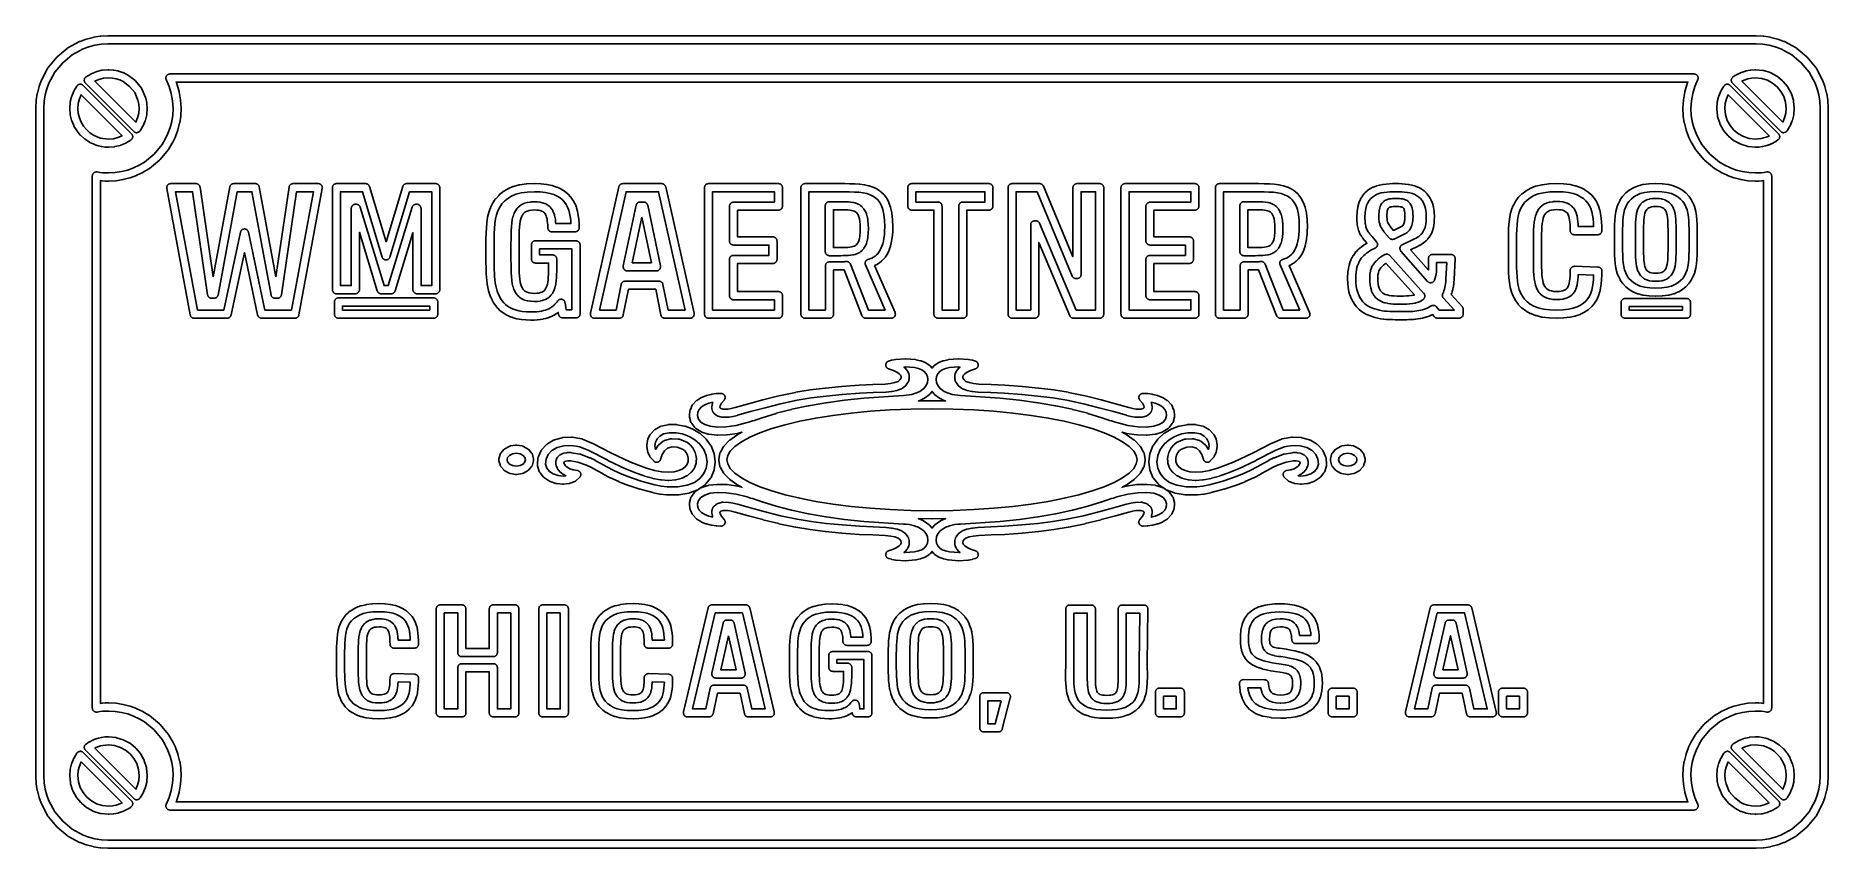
# Model space of a CAD drawing. Header units: millimetres. Extents: x 6 to 94, y 7.6 to 47.4.
import ezdxf

# ---------------------------------------------------------------- set-up
doc = ezdxf.new("R2010")
doc.units = ezdxf.units.MM

msp = doc.modelspace()

# ---------------------------------------------------------------- linework, layer by layer
for points in [[(91.505, 47.29), (91.524, 47.284), (91.831, 47.172), (91.857, 47.16), (92.424, 46.852), (92.441, 46.842), (92.456, 46.831), (92.95, 46.423), (92.964, 46.41), (92.977, 46.396), (93.384, 45.902), (93.396, 45.887), (93.406, 45.87), (93.714, 45.303), (93.726, 45.277), (93.838, 44.97), (93.844, 44.951), (93.926, 44.631), (93.93, 44.612), (93.98, 44.28), (93.983, 44.26), (94, 43.919), (94, 43.909), (94, 11.091), (94, 11.081), (93.983, 10.74), (93.98, 10.72), (93.93, 10.388), (93.926, 10.369), (93.844, 10.049), (93.838, 10.03), (93.726, 9.723), (93.714, 9.697), (93.406, 9.13), (93.396, 9.113), (93.384, 9.098), (92.977, 8.604), (92.964, 8.59), (92.95, 8.577), (92.456, 8.169), (92.441, 8.158), (92.424, 8.148), (91.857, 7.84), (91.831, 7.828), (91.524, 7.716), (91.505, 7.71), (91.185, 7.628), (91.166, 7.624), (90.834, 7.573), (90.814, 7.571), (90.473, 7.554), (90.463, 7.554), (9.537, 7.554), (9.527, 7.554), (9.186, 7.571), (9.166, 7.573), (8.834, 7.624), (8.815, 7.628), (8.495, 7.71), (8.476, 7.716), (8.169, 7.828), (8.143, 7.84), (7.576, 8.148), (7.559, 8.158), (7.544, 8.169), (7.05, 8.577), (7.036, 8.59), (7.023, 8.604), (6.616, 9.098), (6.604, 9.113), (6.594, 9.13), (6.286, 9.697), (6.274, 9.723), (6.162, 10.03), (6.156, 10.049), (6.074, 10.369), (6.07, 10.388), (6.02, 10.72), (6.017, 10.74), (6, 11.081), (6, 11.091), (6, 43.909), (6, 43.919), (6.017, 44.26), (6.02, 44.28), (6.07, 44.612), (6.074, 44.631), (6.156, 44.951), (6.162, 44.97), (6.274, 45.277), (6.286, 45.303), (6.594, 45.87), (6.604, 45.887), (6.616, 45.902), (7.023, 46.396), (7.036, 46.41), (7.05, 46.423), (7.544, 46.831), (7.559, 46.842), (7.576, 46.852), (8.143, 47.16), (8.169, 47.172), (8.476, 47.284), (8.495, 47.29), (8.815, 47.372), (8.834, 47.376), (9.166, 47.427), (9.186, 47.429), (9.527, 47.446), (9.537, 47.446), (90.463, 47.446), (90.473, 47.446), (90.814, 47.429), (90.834, 47.427), (91.166, 47.376), (91.185, 47.372), (91.505, 47.29)], [(7.783, 46.511), (7.318, 46.128), (6.935, 45.664), (6.643, 45.126), (6.54, 44.843), (6.462, 44.542), (6.415, 44.23), (6.398, 43.904), (6.398, 11.096), (6.415, 10.77), (6.462, 10.458), (6.54, 10.157), (6.643, 9.874), (6.935, 9.336), (7.318, 8.872), (7.783, 8.489), (8.32, 8.197), (8.604, 8.093), (8.904, 8.016), (9.216, 7.969), (9.542, 7.952), (90.458, 7.952), (90.784, 7.969), (91.096, 8.016), (91.396, 8.093), (91.68, 8.197), (92.217, 8.489), (92.682, 8.872), (93.065, 9.336), (93.357, 9.874), (93.46, 10.157), (93.538, 10.458), (93.585, 10.77), (93.602, 11.096), (93.602, 43.904), (93.585, 44.23), (93.538, 44.542), (93.46, 44.843), (93.357, 45.126), (93.065, 45.664), (92.682, 46.128), (92.217, 46.511), (91.68, 46.803), (91.396, 46.907), (91.096, 46.984), (90.784, 47.031), (90.458, 47.048), (9.542, 47.048), (9.216, 47.031), (8.904, 46.984), (8.604, 46.907), (8.32, 46.803), (7.783, 46.511)], [(11.191, 44.87), (11.2, 44.855), (11.207, 44.839), (11.388, 44.424), (11.395, 44.405), (11.401, 44.385), (11.448, 44.158), (11.452, 44.131), (11.469, 43.894), (11.469, 43.879), (11.468, 43.864), (11.447, 43.593), (11.445, 43.577), (11.442, 43.561), (11.378, 43.304), (11.374, 43.289), (11.369, 43.274), (11.268, 43.033), (11.262, 43.02), (11.254, 43.006), (11.119, 42.786), (11.108, 42.769), (11.095, 42.754), (11.081, 42.74), (11.065, 42.728), (11.048, 42.717), (11.031, 42.708), (11.012, 42.7), (10.993, 42.695), (10.973, 42.692), (10.953, 42.69), (10.933, 42.691), (10.913, 42.694), (10.894, 42.698), (10.875, 42.705), (10.857, 42.713), (10.84, 42.723), (10.823, 42.735), (10.809, 42.749), (8.835, 44.722), (8.436, 45.122), (8.422, 45.136), (8.41, 45.153), (8.4, 45.17), (8.392, 45.188), (8.385, 45.207), (8.381, 45.226), (8.378, 45.246), (8.377, 45.266), (8.379, 45.286), (8.382, 45.306), (8.387, 45.325), (8.395, 45.343), (8.404, 45.361), (8.414, 45.378), (8.427, 45.394), (8.441, 45.408), (8.456, 45.421), (8.473, 45.432), (8.693, 45.567), (8.706, 45.574), (8.72, 45.581), (8.96, 45.682), (8.975, 45.687), (8.99, 45.691), (9.247, 45.755), (9.263, 45.758), (9.279, 45.76), (9.55, 45.781), (9.579, 45.782), (9.797, 45.768), (9.822, 45.765), (10.032, 45.724), (10.057, 45.718), (10.257, 45.652), (10.28, 45.643), (10.468, 45.555), (10.485, 45.546), (10.502, 45.535), (10.863, 45.269), (10.876, 45.258), (10.889, 45.246), (10.9, 45.233), (11.18, 44.884), (11.191, 44.87)], [(92.236, 43.274), (92.135, 43.033), (92.128, 43.02), (92.121, 43.006), (91.986, 42.786), (91.975, 42.769), (91.962, 42.754), (91.948, 42.74), (91.932, 42.728), (91.915, 42.717), (91.897, 42.708), (91.879, 42.7), (91.86, 42.695), (91.84, 42.692), (91.82, 42.69), (91.8, 42.691), (91.78, 42.694), (91.761, 42.698), (91.742, 42.705), (91.724, 42.713), (91.706, 42.723), (91.69, 42.735), (91.675, 42.749), (90.887, 43.537), (89.301, 45.122), (89.288, 45.136), (89.277, 45.151), (89.267, 45.168), (89.259, 45.185), (89.252, 45.204), (89.247, 45.222), (89.244, 45.241), (89.243, 45.261), (89.244, 45.28), (89.247, 45.299), (89.251, 45.318), (89.257, 45.336), (89.265, 45.354), (89.275, 45.37), (89.286, 45.386), (89.299, 45.401), (89.313, 45.414), (89.328, 45.426), (89.371, 45.456), (89.377, 45.46), (89.421, 45.488), (89.426, 45.491), (89.471, 45.518), (89.475, 45.521), (89.52, 45.547), (89.535, 45.555), (89.723, 45.643), (89.745, 45.652), (89.945, 45.717), (89.969, 45.724), (90.178, 45.764), (90.203, 45.768), (90.42, 45.782), (90.436, 45.782), (90.453, 45.781), (90.796, 45.746), (90.816, 45.743), (90.835, 45.738), (91.155, 45.639), (91.173, 45.632), (91.191, 45.624), (91.48, 45.467), (91.496, 45.457), (91.512, 45.445), (91.764, 45.237), (91.778, 45.224), (91.791, 45.21), (91.999, 44.958), (92.01, 44.943), (92.02, 44.926), (92.178, 44.637), (92.186, 44.62), (92.193, 44.601), (92.292, 44.282), (92.297, 44.263), (92.3, 44.243), (92.335, 43.9), (92.336, 43.882), (92.335, 43.864), (92.313, 43.593), (92.312, 43.577), (92.308, 43.561), (92.245, 43.304), (92.241, 43.289), (92.236, 43.274)], [(7.764, 44.486), (7.865, 44.727), (7.872, 44.741), (7.879, 44.754), (8.014, 44.975), (8.025, 44.991), (8.038, 45.006), (8.052, 45.02), (8.068, 45.033), (8.085, 45.044), (8.103, 45.053), (8.121, 45.06), (8.14, 45.065), (8.16, 45.068), (8.18, 45.07), (8.2, 45.069), (8.22, 45.067), (8.239, 45.062), (8.258, 45.055), (8.276, 45.047), (8.294, 45.037), (8.31, 45.025), (8.325, 45.012), (9.113, 44.223), (10.698, 42.637), (10.711, 42.623), (10.723, 42.607), (10.733, 42.589), (10.741, 42.571), (10.748, 42.552), (10.752, 42.533), (10.755, 42.513), (10.756, 42.493), (10.754, 42.473), (10.751, 42.453), (10.746, 42.434), (10.739, 42.416), (10.729, 42.398), (10.719, 42.381), (10.706, 42.365), (10.692, 42.351), (10.677, 42.338), (10.661, 42.327), (10.44, 42.192), (10.427, 42.185), (10.413, 42.178), (10.172, 42.078), (10.158, 42.072), (10.143, 42.068), (9.885, 42.005), (9.87, 42.001), (9.854, 42), (9.582, 41.978), (9.557, 41.977), (9.402, 41.984), (9.385, 41.986), (9.234, 42.006), (9.216, 42.009), (9.07, 42.043), (9.053, 42.047), (8.911, 42.093), (8.889, 42.102), (8.655, 42.21), (8.642, 42.217), (8.629, 42.225), (8.417, 42.365), (8.404, 42.374), (8.393, 42.383), (8.204, 42.554), (8.194, 42.564), (8.184, 42.575), (8.022, 42.771), (8.013, 42.783), (8.005, 42.795), (7.873, 43.015), (7.866, 43.028), (7.859, 43.042), (7.761, 43.28), (7.756, 43.295), (7.752, 43.31), (7.691, 43.565), (7.688, 43.58), (7.686, 43.596), (7.665, 43.865), (7.664, 43.88), (7.665, 43.896), (7.687, 44.167), (7.688, 44.183), (7.692, 44.199), (7.755, 44.457), (7.759, 44.471), (7.764, 44.486)], [(12.67, 11.759), (12.592, 12.062), (12.486, 12.353), (12.352, 12.63), (12.196, 12.887), (11.806, 13.36), (11.334, 13.75), (11.076, 13.906), (10.8, 14.04), (10.509, 14.146), (10.205, 14.224), (9.89, 14.272), (9.563, 14.289), (9.424, 14.286), (9.283, 14.276), (9.145, 14.261), (9.004, 14.238), (8.985, 14.236), (8.966, 14.236), (8.947, 14.237), (8.928, 14.241), (8.91, 14.246), (8.892, 14.253), (8.875, 14.261), (8.858, 14.271), (8.843, 14.283), (8.829, 14.296), (8.817, 14.311), (8.806, 14.326), (8.796, 14.343), (8.788, 14.36), (8.782, 14.378), (8.777, 14.397), (8.774, 14.416), (8.773, 14.435), (8.773, 40.565), (8.774, 40.584), (8.777, 40.603), (8.782, 40.622), (8.788, 40.64), (8.796, 40.657), (8.806, 40.674), (8.817, 40.689), (8.829, 40.704), (8.843, 40.717), (8.858, 40.729), (8.875, 40.739), (8.892, 40.747), (8.91, 40.754), (8.928, 40.759), (8.947, 40.763), (8.966, 40.764), (8.985, 40.764), (9.004, 40.762), (9.145, 40.739), (9.283, 40.724), (9.424, 40.714), (9.563, 40.711), (9.89, 40.728), (10.205, 40.776), (10.509, 40.854), (10.8, 40.96), (11.076, 41.094), (11.334, 41.25), (11.806, 41.64), (12.196, 42.113), (12.352, 42.37), (12.486, 42.647), (12.592, 42.938), (12.67, 43.241), (12.718, 43.556), (12.735, 43.879), (12.713, 44.254), (12.649, 44.614), (12.546, 44.959), (12.402, 45.296), (12.395, 45.314), (12.39, 45.333), (12.387, 45.353), (12.386, 45.373), (12.386, 45.392), (12.389, 45.412), (12.394, 45.431), (12.4, 45.449), (12.408, 45.467), (12.418, 45.484), (12.43, 45.5), (12.443, 45.515), (12.458, 45.528), (12.473, 45.54), (12.49, 45.55), (12.508, 45.558), (12.526, 45.565), (12.546, 45.57), (12.565, 45.573), (12.585, 45.574), (87.415, 45.574), (87.435, 45.573), (87.454, 45.57), (87.474, 45.565), (87.492, 45.558), (87.51, 45.55), (87.527, 45.54), (87.542, 45.528), (87.557, 45.515), (87.57, 45.5), (87.582, 45.484), (87.592, 45.467), (87.6, 45.449), (87.606, 45.431), (87.611, 45.412), (87.614, 45.392), (87.614, 45.373), (87.613, 45.353), (87.61, 45.333), (87.605, 45.314), (87.598, 45.296), (87.454, 44.959), (87.351, 44.614), (87.287, 44.254), (87.265, 43.879), (87.282, 43.556), (87.33, 43.241), (87.408, 42.938), (87.514, 42.647), (87.648, 42.37), (87.804, 42.113), (88.194, 41.64), (88.666, 41.25), (88.923, 41.094), (89.2, 40.96), (89.491, 40.854), (89.794, 40.776), (90.109, 40.728), (90.436, 40.711), (90.575, 40.714), (90.716, 40.724), (90.855, 40.739), (90.996, 40.762), (91.015, 40.764), (91.034, 40.764), (91.053, 40.763), (91.072, 40.759), (91.09, 40.754), (91.108, 40.747), (91.125, 40.739), (91.142, 40.729), (91.157, 40.717), (91.171, 40.704), (91.183, 40.689), (91.194, 40.674), (91.204, 40.657), (91.212, 40.64), (91.218, 40.622), (91.223, 40.603), (91.226, 40.584), (91.227, 40.565), (91.227, 14.435), (91.226, 14.416), (91.223, 14.397), (91.218, 14.378), (91.212, 14.36), (91.204, 14.343), (91.194, 14.326), (91.183, 14.311), (91.171, 14.296), (91.157, 14.283), (91.142, 14.271), (91.125, 14.261), (91.108, 14.253), (91.09, 14.246), (91.072, 14.241), (91.053, 14.237), (91.034, 14.236), (91.015, 14.236), (90.996, 14.238), (90.855, 14.261), (90.716, 14.276), (90.575, 14.286), (90.436, 14.289), (90.109, 14.272), (89.794, 14.224), (89.491, 14.146), (89.2, 14.04), (88.923, 13.906), (88.666, 13.75), (88.194, 13.36), (87.804, 12.887), (87.648, 12.63), (87.514, 12.353), (87.408, 12.062), (87.33, 11.759), (87.282, 11.444), (87.265, 11.121), (87.287, 10.746), (87.351, 10.386), (87.454, 10.041), (87.598, 9.704), (87.605, 9.686), (87.61, 9.667), (87.613, 9.647), (87.614, 9.627), (87.614, 9.608), (87.611, 9.588), (87.606, 9.569), (87.6, 9.551), (87.592, 9.533), (87.582, 9.516), (87.57, 9.5), (87.557, 9.485), (87.542, 9.472), (87.527, 9.46), (87.51, 9.45), (87.492, 9.442), (87.474, 9.435), (87.454, 9.43), (87.435, 9.427), (87.415, 9.426), (12.585, 9.426), (12.565, 9.427), (12.546, 9.43), (12.526, 9.435), (12.508, 9.442), (12.49, 9.45), (12.473, 9.46), (12.458, 9.472), (12.443, 9.485), (12.43, 9.5), (12.418, 9.516), (12.408, 9.533), (12.4, 9.551), (12.394, 9.569), (12.389, 9.588), (12.386, 9.608), (12.386, 9.627), (12.387, 9.647), (12.39, 9.667), (12.395, 9.686), (12.402, 9.704), (12.546, 10.041), (12.649, 10.386), (12.713, 10.746), (12.735, 11.121), (12.718, 11.444), (12.67, 11.759)], [(11.056, 44.09), (11.015, 44.283), (10.853, 44.656), (10.606, 44.964), (10.281, 45.203), (10.121, 45.278), (9.945, 45.336), (9.759, 45.371), (9.568, 45.383), (9.327, 45.364), (9.1, 45.308), (8.897, 45.223), (9.117, 45.004), (10.91, 43.21), (10.995, 43.414), (11.051, 43.641), (11.07, 43.881), (11.056, 44.09)], [(9.576, 14.687), (9.92, 14.669), (9.94, 14.667), (10.275, 14.616), (10.294, 14.612), (10.617, 14.529), (10.636, 14.523), (10.946, 14.41), (10.964, 14.403), (11.258, 14.261), (11.275, 14.252), (11.553, 14.083), (11.576, 14.066), (12.074, 13.655), (12.088, 13.642), (12.101, 13.628), (12.513, 13.13), (12.529, 13.106), (12.698, 12.829), (12.707, 12.812), (12.849, 12.517), (12.856, 12.499), (12.97, 12.19), (12.976, 12.171), (13.058, 11.848), (13.062, 11.829), (13.114, 11.494), (13.116, 11.474), (13.133, 11.13), (13.133, 11.108), (13.11, 10.712), (13.107, 10.689), (13.039, 10.306), (13.034, 10.283), (12.925, 9.917), (12.917, 9.895), (12.887, 9.825), (87.113, 9.825), (87.083, 9.895), (87.075, 9.917), (86.966, 10.283), (86.961, 10.306), (86.893, 10.689), (86.89, 10.712), (86.867, 11.108), (86.867, 11.13), (86.884, 11.474), (86.886, 11.494), (86.938, 11.829), (86.941, 11.848), (87.024, 12.171), (87.03, 12.19), (87.144, 12.499), (87.151, 12.517), (87.293, 12.812), (87.302, 12.829), (87.471, 13.106), (87.487, 13.13), (87.899, 13.628), (87.911, 13.642), (87.925, 13.655), (88.424, 14.066), (88.447, 14.083), (88.725, 14.252), (88.742, 14.261), (89.036, 14.403), (89.054, 14.41), (89.363, 14.523), (89.382, 14.529), (89.705, 14.612), (89.724, 14.616), (90.059, 14.667), (90.079, 14.669), (90.423, 14.687), (90.437, 14.687), (90.589, 14.684), (90.598, 14.683), (90.747, 14.673), (90.756, 14.672), (90.828, 14.664), (90.828, 40.336), (90.756, 40.328), (90.747, 40.327), (90.598, 40.317), (90.589, 40.316), (90.437, 40.313), (90.423, 40.313), (90.079, 40.331), (90.059, 40.333), (89.724, 40.384), (89.705, 40.388), (89.382, 40.471), (89.363, 40.477), (89.054, 40.59), (89.036, 40.597), (88.742, 40.739), (88.725, 40.748), (88.447, 40.917), (88.424, 40.934), (87.925, 41.345), (87.911, 41.358), (87.899, 41.372), (87.487, 41.87), (87.471, 41.894), (87.302, 42.171), (87.293, 42.188), (87.151, 42.483), (87.144, 42.501), (87.03, 42.81), (87.024, 42.829), (86.941, 43.152), (86.938, 43.171), (86.886, 43.506), (86.884, 43.526), (86.867, 43.87), (86.867, 43.892), (86.89, 44.288), (86.893, 44.311), (86.961, 44.694), (86.966, 44.717), (87.075, 45.083), (87.083, 45.105), (87.113, 45.175), (12.887, 45.175), (12.917, 45.105), (12.925, 45.083), (13.034, 44.717), (13.039, 44.694), (13.107, 44.311), (13.11, 44.288), (13.133, 43.892), (13.133, 43.87), (13.116, 43.526), (13.114, 43.506), (13.062, 43.171), (13.058, 43.152), (12.976, 42.829), (12.97, 42.81), (12.856, 42.501), (12.849, 42.483), (12.707, 42.188), (12.698, 42.171), (12.529, 41.894), (12.513, 41.87), (12.101, 41.372), (12.088, 41.358), (12.074, 41.345), (11.576, 40.934), (11.553, 40.917), (11.275, 40.748), (11.258, 40.739), (10.964, 40.597), (10.946, 40.59), (10.636, 40.477), (10.617, 40.471), (10.294, 40.388), (10.275, 40.384), (9.94, 40.333), (9.92, 40.331), (9.576, 40.313), (9.562, 40.313), (9.41, 40.316), (9.402, 40.317), (9.252, 40.327), (9.243, 40.328), (9.172, 40.336), (9.172, 14.664), (9.243, 14.672), (9.252, 14.673), (9.402, 14.683), (9.41, 14.684), (9.562, 14.687), (9.576, 14.687)], [(91.607, 42.573), (91.614, 42.555), (91.619, 42.536), (91.622, 42.517), (91.623, 42.497), (91.622, 42.478), (91.619, 42.458), (91.614, 42.44), (91.608, 42.421), (91.599, 42.404), (91.589, 42.387), (91.578, 42.371), (91.565, 42.357), (91.551, 42.343), (91.535, 42.332), (91.442, 42.269), (91.431, 42.262), (91.334, 42.205), (91.322, 42.199), (91.221, 42.149), (91.208, 42.143), (91.104, 42.1), (91.089, 42.094), (90.947, 42.048), (90.931, 42.044), (90.784, 42.01), (90.767, 42.007), (90.615, 41.986), (90.597, 41.984), (90.442, 41.977), (90.413, 41.978), (90.07, 42.013), (90.05, 42.016), (90.031, 42.021), (89.712, 42.12), (89.693, 42.127), (89.676, 42.135), (89.387, 42.293), (89.37, 42.303), (89.355, 42.314), (89.103, 42.522), (89.089, 42.535), (89.076, 42.549), (88.868, 42.801), (88.856, 42.817), (88.846, 42.833), (88.689, 43.122), (88.681, 43.14), (88.674, 43.158), (88.575, 43.478), (88.57, 43.497), (88.567, 43.517), (88.532, 43.86), (88.531, 43.878), (88.532, 43.896), (88.553, 44.167), (88.555, 44.183), (88.558, 44.199), (88.622, 44.457), (88.626, 44.471), (88.631, 44.486), (88.732, 44.727), (88.738, 44.741), (88.746, 44.754), (88.881, 44.975), (88.892, 44.991), (88.905, 45.006), (88.919, 45.02), (88.935, 45.033), (88.952, 45.044), (88.969, 45.053), (88.988, 45.06), (89.007, 45.065), (89.027, 45.068), (89.047, 45.07), (89.067, 45.069), (89.087, 45.067), (89.106, 45.062), (89.125, 45.055), (89.143, 45.047), (89.16, 45.037), (89.177, 45.025), (89.191, 45.012), (91.168, 43.034), (91.564, 42.638), (91.577, 42.623), (91.589, 42.607), (91.599, 42.591), (91.607, 42.573)], [(91.906, 44.183), (91.818, 44.464), (91.68, 44.719), (91.496, 44.942), (91.273, 45.126), (91.018, 45.265), (90.736, 45.352), (90.429, 45.383), (90.241, 45.371), (90.057, 45.335), (89.881, 45.277), (89.764, 45.222), (91.168, 43.819), (91.777, 43.21), (91.862, 43.414), (91.918, 43.641), (91.937, 43.878), (91.906, 44.183)], [(8.649, 42.689), (8.836, 42.565), (9.045, 42.468), (9.167, 42.429), (9.296, 42.4), (9.429, 42.382), (9.563, 42.376), (9.806, 42.395), (10.033, 42.451), (10.236, 42.536), (8.832, 43.941), (8.223, 44.55), (8.138, 44.347), (8.082, 44.12), (8.063, 43.88), (8.082, 43.643), (8.136, 43.417), (8.222, 43.207), (8.338, 43.013), (8.481, 42.84), (8.649, 42.689)], [(89.187, 43.04), (89.371, 42.817), (89.594, 42.633), (89.849, 42.495), (90.13, 42.407), (90.438, 42.376), (90.57, 42.382), (90.703, 42.4), (90.833, 42.43), (90.959, 42.471), (91.05, 42.509), (91.104, 42.535), (90.887, 42.752), (89.09, 44.55), (89.005, 44.347), (88.949, 44.12), (88.93, 43.882), (88.961, 43.577), (89.048, 43.295), (89.187, 43.04)], [(15.565, 40.116), (15.578, 40.13), (15.592, 40.144), (15.608, 40.156), (15.625, 40.166), (15.643, 40.174), (15.661, 40.181), (15.68, 40.186), (15.7, 40.189), (15.72, 40.19), (16.774, 40.19), (16.793, 40.189), (16.813, 40.186), (16.832, 40.181), (16.85, 40.174), (16.868, 40.166), (16.885, 40.156), (16.901, 40.144), (16.915, 40.13), (16.929, 40.116), (16.94, 40.1), (16.95, 40.083), (16.958, 40.065), (16.965, 40.046), (16.969, 40.027), (17.786, 35.617), (18.431, 40.02), (18.435, 40.038), (18.44, 40.056), (18.448, 40.074), (18.456, 40.091), (18.467, 40.107), (18.478, 40.121), (18.491, 40.135), (18.506, 40.147), (18.521, 40.158), (18.537, 40.168), (18.555, 40.176), (18.572, 40.182), (18.591, 40.186), (18.61, 40.189), (18.628, 40.19), (19.868, 40.19), (19.887, 40.189), (19.906, 40.186), (19.925, 40.181), (19.943, 40.175), (19.961, 40.167), (19.978, 40.157), (19.993, 40.145), (20.008, 40.132), (20.021, 40.118), (20.033, 40.103), (20.043, 40.086), (20.051, 40.069), (20.058, 40.05), (20.063, 40.032), (20.066, 40.013), (20.067, 39.993), (20.066, 39.974), (20.064, 39.955), (18.917, 33.743), (18.912, 33.724), (18.906, 33.705), (18.898, 33.687), (18.888, 33.67), (18.876, 33.654), (18.863, 33.64), (18.849, 33.626), (18.833, 33.615), (18.816, 33.604), (18.798, 33.596), (18.78, 33.589), (18.76, 33.584), (18.741, 33.581), (18.721, 33.58), (17.086, 33.58), (17.066, 33.581), (17.047, 33.584), (17.028, 33.589), (17.01, 33.595), (16.992, 33.603), (16.976, 33.613), (16.96, 33.625), (16.946, 33.638), (16.933, 33.652), (16.921, 33.667), (16.911, 33.684), (16.902, 33.701), (16.896, 33.719), (16.891, 33.738), (16.241, 36.806), (15.586, 33.738), (15.581, 33.719), (15.574, 33.701), (15.565, 33.684), (15.555, 33.667), (15.544, 33.652), (15.531, 33.637), (15.516, 33.625), (15.5, 33.613), (15.484, 33.603), (15.466, 33.595), (15.448, 33.589), (15.429, 33.584), (15.41, 33.581), (15.391, 33.58), (13.772, 33.58), (13.752, 33.581), (13.733, 33.584), (13.714, 33.589), (13.695, 33.596), (13.677, 33.604), (13.661, 33.615), (13.645, 33.626), (13.63, 33.64), (13.617, 33.654), (13.605, 33.67), (13.596, 33.687), (13.587, 33.705), (13.581, 33.724), (13.576, 33.743), (12.43, 39.955), (12.427, 39.974), (12.426, 39.993), (12.428, 40.013), (12.431, 40.032), (12.435, 40.05), (12.442, 40.069), (12.451, 40.086), (12.461, 40.103), (12.472, 40.118), (12.486, 40.132), (12.5, 40.145), (12.516, 40.157), (12.532, 40.167), (12.55, 40.175), (12.568, 40.181), (12.587, 40.186), (12.606, 40.189), (12.625, 40.19), (13.865, 40.19), (13.884, 40.189), (13.902, 40.186), (13.921, 40.182), (13.939, 40.176), (13.956, 40.168), (13.972, 40.158), (13.988, 40.147), (14.002, 40.135), (14.015, 40.121), (14.027, 40.107), (14.037, 40.091), (14.046, 40.074), (14.053, 40.056), (14.058, 40.038), (14.062, 40.02), (14.707, 35.617), (15.524, 40.027), (15.528, 40.046), (15.535, 40.065), (15.543, 40.083), (15.553, 40.1), (15.565, 40.116)], [(18.011, 34.625), (17.998, 34.611), (17.984, 34.599), (17.969, 34.588), (17.952, 34.578), (17.935, 34.571), (17.917, 34.564), (17.899, 34.56), (17.88, 34.557), (17.861, 34.556), (17.743, 34.556), (17.724, 34.557), (17.704, 34.56), (17.685, 34.565), (17.666, 34.572), (17.649, 34.58), (17.632, 34.591), (17.616, 34.602), (17.601, 34.616), (17.588, 34.63), (17.577, 34.646), (17.567, 34.663), (17.558, 34.681), (17.552, 34.7), (17.547, 34.719), (16.608, 39.792), (15.885, 39.792), (14.946, 34.719), (14.941, 34.7), (14.935, 34.681), (14.927, 34.663), (14.917, 34.646), (14.905, 34.63), (14.892, 34.616), (14.877, 34.602), (14.862, 34.591), (14.845, 34.58), (14.827, 34.572), (14.808, 34.565), (14.789, 34.56), (14.77, 34.557), (14.75, 34.556), (14.632, 34.556), (14.613, 34.557), (14.594, 34.56), (14.576, 34.564), (14.558, 34.571), (14.541, 34.578), (14.525, 34.588), (14.509, 34.599), (14.495, 34.611), (14.482, 34.625), (14.47, 34.64), (14.46, 34.656), (14.451, 34.672), (14.444, 34.69), (14.439, 34.708), (14.435, 34.727), (13.693, 39.792), (12.865, 39.792), (13.938, 33.979), (15.23, 33.979), (16.048, 37.805), (16.053, 37.824), (16.059, 37.842), (16.068, 37.859), (16.078, 37.876), (16.09, 37.891), (16.103, 37.905), (16.117, 37.918), (16.133, 37.93), (16.15, 37.94), (16.167, 37.948), (16.185, 37.954), (16.204, 37.959), (16.223, 37.962), (16.243, 37.963), (16.262, 37.962), (16.281, 37.959), (16.3, 37.954), (16.318, 37.948), (16.336, 37.939), (16.352, 37.93), (16.368, 37.918), (16.382, 37.905), (16.395, 37.891), (16.407, 37.876), (16.417, 37.859), (16.426, 37.842), (16.432, 37.823), (16.437, 37.805), (17.247, 33.979), (18.556, 33.979), (19.629, 39.792), (18.801, 39.792), (18.058, 34.727), (18.055, 34.708), (18.049, 34.69), (18.042, 34.672), (18.033, 34.656), (18.023, 34.64), (18.011, 34.625)], [(21.864, 34.885), (21.854, 34.868), (21.842, 34.853), (21.829, 34.838), (21.815, 34.825), (21.799, 34.813), (21.782, 34.803), (21.765, 34.795), (21.746, 34.788), (21.727, 34.784), (21.708, 34.781), (21.688, 34.78), (20.759, 34.78), (20.74, 34.781), (20.72, 34.784), (20.701, 34.788), (20.683, 34.795), (20.665, 34.803), (20.649, 34.813), (20.633, 34.825), (20.618, 34.838), (20.605, 34.853), (20.594, 34.868), (20.584, 34.885), (20.575, 34.903), (20.569, 34.921), (20.564, 34.94), (20.561, 34.959), (20.56, 34.979), (20.56, 39.991), (20.561, 40.01), (20.564, 40.03), (20.569, 40.049), (20.575, 40.067), (20.584, 40.085), (20.594, 40.101), (20.605, 40.117), (20.618, 40.132), (20.633, 40.145), (20.649, 40.156), (20.665, 40.166), (20.683, 40.175), (20.701, 40.181), (20.72, 40.186), (20.74, 40.189), (20.759, 40.19), (22.189, 40.19), (22.208, 40.189), (22.228, 40.186), (22.247, 40.181), (22.265, 40.175), (22.283, 40.166), (22.299, 40.156), (22.315, 40.144), (22.33, 40.131), (22.343, 40.117), (22.354, 40.101), (22.364, 40.084), (22.373, 40.067), (22.379, 40.048), (23.197, 37.331), (24.014, 40.048), (24.02, 40.067), (24.029, 40.084), (24.039, 40.101), (24.05, 40.117), (24.063, 40.131), (24.078, 40.144), (24.094, 40.156), (24.11, 40.166), (24.128, 40.175), (24.146, 40.181), (24.165, 40.186), (24.185, 40.189), (24.204, 40.19), (25.634, 40.19), (25.653, 40.189), (25.673, 40.186), (25.692, 40.181), (25.71, 40.175), (25.728, 40.166), (25.745, 40.156), (25.76, 40.145), (25.775, 40.132), (25.788, 40.117), (25.799, 40.101), (25.809, 40.085), (25.818, 40.067), (25.824, 40.049), (25.829, 40.03), (25.832, 40.01), (25.833, 39.991), (25.833, 34.979), (25.832, 34.959), (25.829, 34.94), (25.824, 34.921), (25.818, 34.903), (25.809, 34.885), (25.799, 34.868), (25.788, 34.853), (25.775, 34.838), (25.76, 34.825), (25.745, 34.813), (25.728, 34.803), (25.71, 34.795), (25.692, 34.788), (25.673, 34.784), (25.653, 34.781), (25.634, 34.78), (24.712, 34.78), (24.692, 34.781), (24.673, 34.784), (24.654, 34.788), (24.636, 34.795), (24.618, 34.803), (24.601, 34.813), (24.586, 34.825), (24.571, 34.838), (24.558, 34.853), (24.546, 34.868), (24.536, 34.885), (24.528, 34.903), (24.521, 34.921), (24.517, 34.94), (24.514, 34.959), (24.513, 34.979), (24.513, 37.776), (23.644, 34.921), (23.638, 34.903), (23.629, 34.885), (23.619, 34.868), (23.608, 34.853), (23.595, 34.838), (23.58, 34.825), (23.564, 34.813), (23.548, 34.803), (23.53, 34.795), (23.512, 34.788), (23.493, 34.784), (23.473, 34.781), (23.454, 34.78), (22.954, 34.78), (22.934, 34.781), (22.915, 34.784), (22.896, 34.788), (22.877, 34.795), (22.86, 34.803), (22.843, 34.813), (22.827, 34.825), (22.813, 34.838), (22.8, 34.853), (22.788, 34.868), (22.778, 34.885), (22.77, 34.903), (22.763, 34.921), (21.887, 37.8), (21.887, 34.979), (21.887, 34.959), (21.884, 34.94), (21.879, 34.921), (21.872, 34.903), (21.864, 34.885)], [(23.323, 36.486), (23.307, 36.475), (23.291, 36.464), (23.273, 36.456), (23.254, 36.45), (23.235, 36.445), (23.216, 36.442), (23.197, 36.441), (23.177, 36.442), (23.158, 36.445), (23.139, 36.45), (23.12, 36.456), (23.103, 36.464), (23.086, 36.475), (23.07, 36.486), (23.056, 36.499), (23.042, 36.514), (23.031, 36.53), (23.021, 36.546), (23.012, 36.564), (23.006, 36.583), (22.041, 39.792), (20.958, 39.792), (20.958, 35.178), (21.489, 35.178), (21.489, 38.974), (21.49, 38.994), (21.493, 39.013), (21.498, 39.032), (21.504, 39.05), (21.513, 39.068), (21.523, 39.085), (21.534, 39.1), (21.548, 39.115), (21.562, 39.128), (21.578, 39.14), (21.595, 39.15), (21.612, 39.158), (21.631, 39.165), (21.65, 39.169), (21.669, 39.172), (21.688, 39.173), (21.738, 39.173), (21.758, 39.172), (21.777, 39.169), (21.796, 39.165), (21.815, 39.158), (21.832, 39.15), (21.849, 39.14), (21.865, 39.128), (21.879, 39.115), (21.892, 39.1), (21.904, 39.085), (21.914, 39.068), (21.922, 39.05), (21.929, 39.032), (23.101, 35.178), (23.306, 35.178), (24.478, 39.032), (24.485, 39.05), (24.493, 39.068), (24.503, 39.085), (24.515, 39.1), (24.528, 39.115), (24.543, 39.128), (24.558, 39.14), (24.575, 39.15), (24.593, 39.158), (24.611, 39.165), (24.63, 39.169), (24.649, 39.172), (24.669, 39.173), (24.712, 39.173), (24.731, 39.172), (24.751, 39.169), (24.77, 39.165), (24.788, 39.158), (24.806, 39.15), (24.822, 39.14), (24.838, 39.128), (24.853, 39.115), (24.866, 39.1), (24.877, 39.085), (24.887, 39.068), (24.896, 39.05), (24.902, 39.032), (24.907, 39.013), (24.91, 38.994), (24.911, 38.974), (24.911, 35.178), (25.435, 35.178), (25.435, 39.792), (24.352, 39.792), (23.387, 36.583), (23.381, 36.564), (23.372, 36.546), (23.362, 36.53), (23.351, 36.514), (23.338, 36.499), (23.323, 36.486)], [(30.42, 36.322), (30.404, 36.334), (30.39, 36.347), (30.377, 36.361), (30.365, 36.377), (30.355, 36.394), (30.347, 36.411), (30.34, 36.43), (30.336, 36.449), (30.333, 36.468), (30.332, 36.488), (30.332, 37.181), (30.333, 37.201), (30.336, 37.22), (30.34, 37.239), (30.347, 37.257), (30.355, 37.275), (30.365, 37.292), (30.377, 37.308), (30.39, 37.322), (30.404, 37.335), (30.42, 37.347), (30.437, 37.357), (30.455, 37.365), (30.473, 37.372), (30.492, 37.377), (30.511, 37.379), (30.531, 37.38), (32.521, 37.38), (32.54, 37.379), (32.559, 37.377), (32.578, 37.372), (32.597, 37.365), (32.614, 37.357), (32.631, 37.347), (32.647, 37.335), (32.661, 37.322), (32.674, 37.308), (32.686, 37.292), (32.696, 37.275), (32.704, 37.257), (32.711, 37.239), (32.716, 37.22), (32.719, 37.201), (32.72, 37.181), (32.72, 33.792), (32.719, 33.773), (32.716, 33.753), (32.711, 33.734), (32.704, 33.716), (32.696, 33.698), (32.686, 33.682), (32.674, 33.666), (32.661, 33.651), (32.647, 33.638), (32.631, 33.627), (32.614, 33.617), (32.597, 33.608), (32.578, 33.602), (32.559, 33.597), (32.54, 33.594), (32.521, 33.593), (31.863, 33.593), (31.844, 33.594), (31.825, 33.597), (31.807, 33.601), (31.789, 33.607), (31.772, 33.615), (31.755, 33.625), (31.74, 33.636), (31.726, 33.648), (31.713, 33.662), (31.701, 33.676), (31.691, 33.692), (31.682, 33.709), (31.675, 33.727), (31.67, 33.745), (31.666, 33.763), (31.65, 33.869), (31.637, 33.858), (31.625, 33.848), (31.554, 33.797), (31.542, 33.788), (31.465, 33.741), (31.453, 33.734), (31.369, 33.691), (31.357, 33.684), (31.266, 33.645), (31.254, 33.64), (31.155, 33.605), (31.144, 33.601), (31.037, 33.57), (31.027, 33.568), (30.913, 33.541), (30.901, 33.539), (30.778, 33.518), (30.766, 33.516), (30.631, 33.501), (30.621, 33.5), (30.474, 33.491), (30.466, 33.491), (30.307, 33.488), (30.297, 33.488), (30.066, 33.495), (30.053, 33.496), (29.839, 33.516), (29.824, 33.518), (29.628, 33.553), (29.611, 33.556), (29.433, 33.604), (29.416, 33.61), (29.254, 33.671), (29.237, 33.678), (29.09, 33.749), (29.072, 33.76), (28.94, 33.842), (28.922, 33.855), (28.805, 33.948), (28.789, 33.962), (28.685, 34.065), (28.672, 34.079), (28.579, 34.19), (28.568, 34.205), (28.486, 34.325), (28.476, 34.341), (28.405, 34.468), (28.398, 34.483), (28.337, 34.617), (28.331, 34.63), (28.279, 34.77), (28.275, 34.783), (28.232, 34.928), (28.229, 34.941), (28.195, 35.092), (28.193, 35.102), (28.166, 35.257), (28.165, 35.264), (28.143, 35.423), (28.143, 35.429), (28.126, 35.591), (28.126, 35.598), (28.115, 35.763), (28.114, 35.768), (28.107, 35.935), (28.107, 35.938), (28.102, 36.106), (28.102, 36.109), (28.098, 36.278), (28.098, 36.281), (28.097, 36.451), (28.097, 36.453), (28.097, 37.243), (28.097, 37.245), (28.1, 37.502), (28.1, 37.507), (28.109, 37.761), (28.109, 37.766), (28.124, 38.016), (28.124, 38.021), (28.144, 38.269), (28.146, 38.28), (28.179, 38.519), (28.183, 38.538), (28.238, 38.765), (28.244, 38.784), (28.32, 38.997), (28.328, 39.018), (28.425, 39.217), (28.438, 39.24), (28.56, 39.424), (28.568, 39.436), (28.578, 39.448), (28.727, 39.613), (28.748, 39.633), (28.926, 39.779), (28.947, 39.795), (29.152, 39.923), (29.165, 39.93), (29.179, 39.937), (29.42, 40.04), (29.434, 40.046), (29.448, 40.05), (29.732, 40.124), (29.756, 40.129), (30.083, 40.173), (30.102, 40.175), (30.472, 40.19), (30.487, 40.19), (30.788, 40.18), (30.803, 40.179), (31.074, 40.149), (31.092, 40.146), (31.333, 40.097), (31.356, 40.091), (31.567, 40.022), (31.588, 40.013), (31.773, 39.927), (31.793, 39.917), (31.956, 39.817), (31.977, 39.802), (32.118, 39.689), (32.139, 39.67), (32.257, 39.543), (32.274, 39.522), (32.373, 39.382), (32.386, 39.362), (32.467, 39.21), (32.477, 39.189), (32.541, 39.026), (32.548, 39.005), (32.595, 38.831), (32.598, 38.815), (32.632, 38.633), (32.633, 38.622), (32.657, 38.435), (32.658, 38.425), (32.672, 38.234), (32.673, 38.224), (32.677, 38.029), (32.677, 38.009), (32.674, 37.989), (32.67, 37.97), (32.664, 37.951), (32.656, 37.933), (32.646, 37.916), (32.634, 37.9), (32.621, 37.885), (32.606, 37.872), (32.591, 37.86), (32.574, 37.849), (32.556, 37.841), (32.537, 37.834), (32.518, 37.829), (32.498, 37.826), (32.478, 37.825), (31.332, 37.825), (31.312, 37.826), (31.293, 37.829), (31.275, 37.833), (31.256, 37.84), (31.239, 37.848), (31.222, 37.858), (31.207, 37.869), (31.192, 37.882), (31.179, 37.896), (31.167, 37.912), (31.157, 37.928), (31.149, 37.945), (31.142, 37.964), (31.137, 37.982), (31.134, 38.001), (31.133, 38.02), (31.13, 38.148), (31.124, 38.263), (31.113, 38.367), (31.098, 38.46), (31.08, 38.541), (31.057, 38.61), (31.03, 38.668), (31.001, 38.716), (30.968, 38.755), (30.931, 38.789), (30.886, 38.819), (30.832, 38.844), (30.767, 38.865), (30.686, 38.882), (30.591, 38.892), (30.481, 38.896), (30.336, 38.89), (30.216, 38.872), (30.12, 38.844), (30.047, 38.809), (29.987, 38.766), (29.933, 38.711), (29.887, 38.644), (29.847, 38.562), (29.812, 38.461), (29.783, 38.341), (29.761, 38.203), (29.747, 38.045), (29.738, 37.868), (29.732, 37.672), (29.728, 37.461), (29.727, 37.233), (29.727, 36.462), (29.728, 36.234), (29.732, 36.023), (29.738, 35.828), (29.747, 35.65), (29.761, 35.492), (29.783, 35.354), (29.812, 35.234), (29.847, 35.133), (29.887, 35.051), (29.933, 34.984), (29.986, 34.93), (30.047, 34.886), (30.12, 34.851), (30.216, 34.824), (30.336, 34.806), (30.481, 34.799), (30.597, 34.804), (30.697, 34.816), (30.781, 34.836), (30.849, 34.861), (30.905, 34.891), (30.953, 34.928), (30.995, 34.97), (31.031, 35.021), (31.064, 35.083), (31.093, 35.157), (31.117, 35.244), (31.135, 35.345), (31.149, 35.463), (31.161, 35.595), (31.169, 35.739), (31.175, 35.894), (31.175, 36.289), (30.531, 36.289), (30.511, 36.29), (30.492, 36.292), (30.473, 36.297), (30.455, 36.304), (30.437, 36.312), (30.42, 36.322)], [(31.468, 36.663), (31.485, 36.653), (31.5, 36.642), (31.515, 36.628), (31.528, 36.614), (31.539, 36.598), (31.549, 36.582), (31.558, 36.564), (31.564, 36.545), (31.569, 36.526), (31.572, 36.507), (31.573, 36.488), (31.573, 35.891), (31.573, 35.883), (31.567, 35.722), (31.567, 35.718), (31.558, 35.568), (31.557, 35.563), (31.545, 35.425), (31.545, 35.418), (31.529, 35.292), (31.528, 35.28), (31.507, 35.165), (31.503, 35.148), (31.474, 35.042), (31.468, 35.023), (31.431, 34.928), (31.422, 34.907), (31.377, 34.823), (31.363, 34.8), (31.309, 34.726), (31.3, 34.714), (31.29, 34.703), (31.228, 34.639), (31.217, 34.628), (31.205, 34.619), (31.133, 34.564), (31.108, 34.549), (31.026, 34.504), (31.001, 34.492), (30.908, 34.458), (30.883, 34.451), (30.777, 34.426), (30.757, 34.422), (30.637, 34.407), (30.62, 34.406), (30.488, 34.401), (30.472, 34.401), (30.308, 34.408), (30.288, 34.41), (30.144, 34.432), (30.118, 34.437), (29.994, 34.473), (29.979, 34.478), (29.964, 34.485), (29.859, 34.534), (29.843, 34.543), (29.828, 34.553), (29.739, 34.617), (29.726, 34.627), (29.714, 34.639), (29.637, 34.718), (29.626, 34.73), (29.616, 34.743), (29.551, 34.836), (29.543, 34.849), (29.536, 34.862), (29.484, 34.969), (29.474, 34.992), (29.432, 35.114), (29.427, 35.132), (29.394, 35.269), (29.391, 35.285), (29.367, 35.437), (29.365, 35.45), (29.35, 35.618), (29.35, 35.626), (29.34, 35.809), (29.34, 35.813), (29.334, 36.011), (29.334, 36.014), (29.33, 36.228), (29.33, 36.231), (29.328, 36.46), (29.328, 36.461), (29.328, 37.234), (29.328, 37.235), (29.33, 37.464), (29.33, 37.467), (29.334, 37.681), (29.334, 37.684), (29.34, 37.883), (29.34, 37.886), (29.35, 38.069), (29.35, 38.077), (29.365, 38.245), (29.367, 38.258), (29.391, 38.41), (29.394, 38.426), (29.427, 38.563), (29.432, 38.582), (29.474, 38.703), (29.484, 38.726), (29.536, 38.833), (29.543, 38.847), (29.551, 38.859), (29.616, 38.952), (29.626, 38.965), (29.637, 38.978), (29.714, 39.056), (29.726, 39.068), (29.739, 39.078), (29.828, 39.142), (29.843, 39.152), (29.859, 39.161), (29.964, 39.211), (29.979, 39.217), (29.994, 39.222), (30.118, 39.258), (30.144, 39.264), (30.288, 39.285), (30.308, 39.287), (30.471, 39.294), (30.487, 39.294), (30.611, 39.29), (30.626, 39.289), (30.739, 39.277), (30.757, 39.274), (30.858, 39.253), (30.879, 39.247), (30.968, 39.219), (30.992, 39.209), (31.069, 39.172), (31.093, 39.159), (31.162, 39.113), (31.174, 39.105), (31.185, 39.095), (31.245, 39.042), (31.256, 39.031), (31.266, 39.02), (31.317, 38.958), (31.333, 38.936), (31.376, 38.865), (31.387, 38.844), (31.423, 38.765), (31.431, 38.745), (31.46, 38.658), (31.465, 38.64), (31.488, 38.543), (31.49, 38.529), (31.507, 38.424), (31.508, 38.413), (31.52, 38.299), (31.521, 38.29), (31.525, 38.223), (32.274, 38.223), (32.261, 38.39), (32.239, 38.567), (32.208, 38.735), (32.166, 38.891), (32.111, 39.032), (32.041, 39.162), (31.957, 39.281), (31.857, 39.388), (31.737, 39.484), (31.595, 39.571), (31.431, 39.647), (31.242, 39.709), (31.022, 39.754), (30.767, 39.782), (30.481, 39.792), (30.127, 39.777), (29.821, 39.736), (29.563, 39.669), (29.35, 39.577), (29.169, 39.464), (29.013, 39.335), (28.883, 39.192), (28.778, 39.032), (28.691, 38.853), (28.622, 38.661), (28.572, 38.454), (28.541, 38.23), (28.521, 37.991), (28.507, 37.745), (28.498, 37.496), (28.496, 37.242), (28.496, 36.453), (28.497, 36.284), (28.5, 36.117), (28.505, 35.951), (28.512, 35.788), (28.523, 35.628), (28.538, 35.473), (28.559, 35.321), (28.585, 35.174), (28.616, 35.035), (28.655, 34.902), (28.702, 34.775), (28.757, 34.654), (28.819, 34.542), (28.89, 34.438), (28.971, 34.342), (29.061, 34.253), (29.161, 34.173), (29.274, 34.103), (29.403, 34.04), (29.546, 33.986), (29.706, 33.943), (29.885, 33.912), (30.084, 33.893), (30.304, 33.886), (30.454, 33.889), (30.592, 33.897), (30.716, 33.911), (30.829, 33.93), (30.932, 33.954), (31.027, 33.982), (31.113, 34.013), (31.191, 34.046), (31.262, 34.084), (31.326, 34.123), (31.384, 34.166), (31.437, 34.211), (31.488, 34.261), (31.537, 34.314), (31.582, 34.369), (31.627, 34.429), (31.64, 34.444), (31.654, 34.458), (31.669, 34.47), (31.685, 34.481), (31.702, 34.49), (31.72, 34.498), (31.739, 34.503), (31.758, 34.507), (31.778, 34.509), (31.797, 34.509), (31.817, 34.507), (31.836, 34.503), (31.854, 34.498), (31.872, 34.49), (31.89, 34.481), (31.906, 34.47), (31.921, 34.458), (31.935, 34.444), (31.947, 34.429), (31.958, 34.412), (31.967, 34.395), (31.975, 34.377), (31.98, 34.358), (31.984, 34.339), (32.035, 33.991), (32.321, 33.991), (32.321, 36.982), (30.73, 36.982), (30.73, 36.687), (31.374, 36.687), (31.393, 36.686), (31.413, 36.683), (31.432, 36.678), (31.45, 36.672), (31.468, 36.663)], [(34.679, 40.133), (34.693, 40.146), (34.709, 40.157), (34.726, 40.167), (34.743, 40.175), (34.761, 40.182), (34.78, 40.186), (34.799, 40.189), (34.818, 40.19), (36.732, 40.19), (36.751, 40.189), (36.77, 40.186), (36.789, 40.182), (36.807, 40.175), (36.824, 40.167), (36.841, 40.157), (36.856, 40.146), (36.871, 40.133), (36.884, 40.119), (36.895, 40.104), (36.906, 40.088), (36.914, 40.071), (36.921, 40.053), (36.926, 40.034), (38.317, 33.823), (38.321, 33.803), (38.322, 33.784), (38.321, 33.764), (38.319, 33.744), (38.314, 33.725), (38.308, 33.706), (38.3, 33.688), (38.29, 33.671), (38.278, 33.655), (38.265, 33.64), (38.251, 33.627), (38.235, 33.615), (38.218, 33.604), (38.2, 33.596), (38.182, 33.589), (38.162, 33.584), (38.143, 33.581), (38.123, 33.58), (36.884, 33.58), (36.864, 33.581), (36.845, 33.584), (36.826, 33.589), (36.808, 33.595), (36.79, 33.604), (36.773, 33.614), (36.758, 33.625), (36.743, 33.638), (36.73, 33.653), (36.718, 33.668), (36.708, 33.685), (36.7, 33.703), (36.693, 33.721), (36.688, 33.74), (36.434, 35), (35.099, 35), (34.844, 33.74), (34.84, 33.721), (34.833, 33.703), (34.825, 33.685), (34.815, 33.668), (34.803, 33.653), (34.79, 33.638), (34.775, 33.625), (34.76, 33.614), (34.743, 33.604), (34.725, 33.595), (34.707, 33.589), (34.688, 33.584), (34.669, 33.581), (34.649, 33.58), (33.427, 33.58), (33.407, 33.581), (33.387, 33.584), (33.368, 33.589), (33.35, 33.596), (33.332, 33.604), (33.315, 33.615), (33.299, 33.627), (33.285, 33.64), (33.271, 33.655), (33.26, 33.671), (33.25, 33.688), (33.242, 33.706), (33.235, 33.725), (33.231, 33.744), (33.228, 33.764), (33.228, 33.784), (33.229, 33.803), (33.232, 33.823), (34.624, 40.034), (34.629, 40.053), (34.636, 40.071), (34.644, 40.088), (34.654, 40.104), (34.666, 40.119), (34.679, 40.133)], [(34.761, 35.293), (34.771, 35.31), (34.782, 35.326), (34.795, 35.34), (34.81, 35.353), (34.826, 35.365), (34.842, 35.375), (34.86, 35.383), (34.878, 35.39), (34.897, 35.394), (34.916, 35.397), (34.936, 35.398), (36.597, 35.398), (36.616, 35.397), (36.636, 35.394), (36.655, 35.39), (36.673, 35.383), (36.691, 35.375), (36.707, 35.365), (36.723, 35.353), (36.737, 35.34), (36.751, 35.326), (36.762, 35.31), (36.772, 35.293), (36.781, 35.276), (36.787, 35.257), (36.792, 35.239), (37.047, 33.979), (37.874, 33.979), (36.572, 39.792), (34.977, 39.792), (33.675, 33.979), (34.486, 33.979), (34.741, 35.239), (34.746, 35.257), (34.752, 35.276), (34.761, 35.293)], [(38.845, 40.067), (38.854, 40.085), (38.864, 40.101), (38.875, 40.117), (38.888, 40.132), (38.903, 40.145), (38.919, 40.156), (38.935, 40.166), (38.953, 40.175), (38.971, 40.181), (38.99, 40.186), (39.01, 40.189), (39.029, 40.19), (42.461, 40.19), (42.48, 40.189), (42.5, 40.186), (42.518, 40.181), (42.537, 40.175), (42.555, 40.166), (42.571, 40.156), (42.587, 40.145), (42.601, 40.132), (42.615, 40.117), (42.626, 40.101), (42.636, 40.085), (42.645, 40.067), (42.651, 40.049), (42.656, 40.03), (42.659, 40.01), (42.66, 39.991), (42.66, 39.086), (42.659, 39.066), (42.656, 39.047), (42.651, 39.028), (42.645, 39.01), (42.636, 38.992), (42.626, 38.975), (42.615, 38.96), (42.602, 38.945), (42.587, 38.932), (42.572, 38.92), (42.555, 38.91), (42.537, 38.902), (42.519, 38.895), (42.5, 38.891), (42.481, 38.888), (42.462, 38.887), (40.451, 38.878), (40.451, 37.572), (42.191, 37.572), (42.21, 37.571), (42.23, 37.568), (42.249, 37.564), (42.267, 37.557), (42.285, 37.549), (42.301, 37.539), (42.317, 37.527), (42.332, 37.514), (42.345, 37.499), (42.356, 37.484), (42.366, 37.467), (42.375, 37.449), (42.381, 37.431), (42.386, 37.412), (42.389, 37.393), (42.39, 37.373), (42.39, 36.468), (42.389, 36.448), (42.386, 36.429), (42.381, 36.41), (42.375, 36.392), (42.366, 36.374), (42.356, 36.357), (42.345, 36.342), (42.332, 36.327), (42.317, 36.314), (42.301, 36.302), (42.285, 36.292), (42.267, 36.284), (42.249, 36.277), (42.23, 36.273), (42.21, 36.27), (42.191, 36.269), (40.451, 36.269), (40.451, 34.884), (42.461, 34.884), (42.48, 34.883), (42.5, 34.88), (42.518, 34.875), (42.537, 34.868), (42.555, 34.86), (42.571, 34.85), (42.587, 34.838), (42.601, 34.825), (42.615, 34.811), (42.626, 34.795), (42.636, 34.778), (42.645, 34.761), (42.651, 34.742), (42.656, 34.723), (42.659, 34.704), (42.66, 34.684), (42.66, 33.779), (42.659, 33.76), (42.656, 33.741), (42.651, 33.722), (42.645, 33.703), (42.636, 33.686), (42.626, 33.669), (42.615, 33.653), (42.601, 33.639), (42.587, 33.626), (42.571, 33.614), (42.555, 33.604), (42.537, 33.595), (42.518, 33.589), (42.5, 33.584), (42.48, 33.581), (42.461, 33.58), (39.029, 33.58), (39.01, 33.581), (38.99, 33.584), (38.971, 33.589), (38.953, 33.595), (38.935, 33.604), (38.919, 33.614), (38.903, 33.626), (38.888, 33.639), (38.875, 33.653), (38.864, 33.669), (38.854, 33.686), (38.845, 33.703), (38.839, 33.722), (38.834, 33.741), (38.831, 33.76), (38.83, 33.779), (38.83, 39.991), (38.831, 40.01), (38.834, 40.03), (38.839, 40.049), (38.845, 40.067)], [(40.213, 34.489), (40.194, 34.494), (40.176, 34.501), (40.158, 34.509), (40.141, 34.519), (40.125, 34.531), (40.111, 34.544), (40.098, 34.558), (40.086, 34.574), (40.076, 34.591), (40.068, 34.608), (40.061, 34.627), (40.056, 34.646), (40.054, 34.665), (40.053, 34.684), (40.053, 36.468), (40.054, 36.488), (40.056, 36.507), (40.061, 36.526), (40.068, 36.544), (40.076, 36.562), (40.086, 36.579), (40.098, 36.594), (40.111, 36.609), (40.125, 36.622), (40.141, 36.634), (40.158, 36.644), (40.176, 36.652), (40.194, 36.659), (40.213, 36.663), (40.232, 36.666), (40.252, 36.667), (41.992, 36.667), (41.992, 37.174), (40.252, 37.174), (40.232, 37.175), (40.213, 37.178), (40.194, 37.183), (40.176, 37.189), (40.158, 37.197), (40.141, 37.208), (40.125, 37.219), (40.111, 37.232), (40.098, 37.247), (40.086, 37.262), (40.076, 37.279), (40.068, 37.297), (40.061, 37.315), (40.056, 37.334), (40.054, 37.354), (40.053, 37.373), (40.053, 39.077), (40.054, 39.096), (40.056, 39.116), (40.061, 39.134), (40.068, 39.153), (40.076, 39.17), (40.086, 39.187), (40.098, 39.203), (40.111, 39.217), (40.125, 39.23), (40.141, 39.242), (40.157, 39.252), (40.175, 39.26), (40.193, 39.267), (40.212, 39.272), (40.231, 39.275), (40.251, 39.276), (42.262, 39.284), (42.262, 39.792), (39.228, 39.792), (39.228, 33.979), (42.262, 33.979), (42.262, 34.485), (40.252, 34.485), (40.232, 34.486), (40.213, 34.489)], [(45.165, 33.779), (45.164, 33.76), (45.161, 33.741), (45.157, 33.722), (45.15, 33.703), (45.142, 33.686), (45.132, 33.669), (45.12, 33.653), (45.107, 33.639), (45.093, 33.626), (45.077, 33.614), (45.06, 33.604), (45.042, 33.595), (45.024, 33.589), (45.005, 33.584), (44.986, 33.581), (44.966, 33.58), (43.761, 33.58), (43.741, 33.581), (43.722, 33.584), (43.703, 33.589), (43.684, 33.595), (43.667, 33.604), (43.65, 33.614), (43.634, 33.626), (43.62, 33.639), (43.607, 33.653), (43.595, 33.669), (43.585, 33.686), (43.577, 33.703), (43.57, 33.722), (43.565, 33.741), (43.562, 33.76), (43.561, 33.779), (43.561, 39.991), (43.562, 40.01), (43.565, 40.03), (43.57, 40.049), (43.577, 40.067), (43.585, 40.085), (43.595, 40.101), (43.607, 40.117), (43.62, 40.132), (43.634, 40.145), (43.65, 40.156), (43.667, 40.166), (43.684, 40.175), (43.703, 40.181), (43.722, 40.186), (43.741, 40.189), (43.761, 40.19), (45.422, 40.19), (45.423, 40.19), (45.695, 40.188), (45.698, 40.188), (45.956, 40.182), (45.959, 40.182), (46.205, 40.172), (46.209, 40.172), (46.441, 40.158), (46.452, 40.157), (46.669, 40.133), (46.688, 40.13), (46.889, 40.087), (46.91, 40.081), (47.095, 40.02), (47.117, 40.011), (47.286, 39.931), (47.299, 39.924), (47.312, 39.916), (47.463, 39.814), (47.477, 39.804), (47.49, 39.792), (47.623, 39.664), (47.635, 39.652), (47.645, 39.639), (47.76, 39.484), (47.776, 39.459), (47.873, 39.277), (47.88, 39.264), (47.885, 39.25), (47.963, 39.034), (47.97, 39.009), (48.025, 38.75), (48.029, 38.73), (48.062, 38.43), (48.063, 38.414), (48.074, 38.072), (48.074, 38.061), (48.07, 37.852), (48.069, 37.843), (48.057, 37.65), (48.056, 37.639), (48.035, 37.462), (48.033, 37.449), (48.003, 37.288), (48.001, 37.276), (47.963, 37.128), (47.96, 37.116), (47.916, 36.98), (47.911, 36.966), (47.86, 36.842), (47.853, 36.827), (47.795, 36.714), (47.786, 36.698), (47.721, 36.597), (47.709, 36.58), (47.638, 36.491), (47.623, 36.474), (47.545, 36.395), (47.528, 36.38), (47.442, 36.312), (47.426, 36.3), (47.334, 36.242), (47.32, 36.233), (47.222, 36.181), (47.208, 36.175), (47.179, 36.162), (48.184, 33.859), (48.191, 33.841), (48.196, 33.822), (48.199, 33.802), (48.201, 33.782), (48.2, 33.763), (48.197, 33.743), (48.193, 33.724), (48.186, 33.705), (48.178, 33.687), (48.168, 33.67), (48.156, 33.654), (48.143, 33.64), (48.129, 33.626), (48.113, 33.614), (48.096, 33.604), (48.078, 33.596), (48.06, 33.589), (48.041, 33.584), (48.021, 33.581), (48.001, 33.58), (46.745, 33.58), (46.725, 33.581), (46.706, 33.584), (46.687, 33.589), (46.668, 33.596), (46.65, 33.605), (46.633, 33.615), (46.617, 33.627), (46.603, 33.64), (46.59, 33.655), (46.578, 33.671), (46.568, 33.689), (46.56, 33.707), (45.68, 35.951), (45.679, 35.951), (45.67, 35.951), (45.62, 35.95), (45.615, 35.949), (45.165, 35.949), (45.165, 33.779)], [(47.539, 37.11), (47.579, 37.232), (47.613, 37.367), (47.64, 37.515), (47.66, 37.681), (47.672, 37.864), (47.676, 38.064), (47.665, 38.394), (47.634, 38.677), (47.583, 38.912), (47.515, 39.102), (47.432, 39.258), (47.335, 39.388), (47.226, 39.494), (47.102, 39.578), (46.958, 39.646), (46.795, 39.7), (46.614, 39.738), (46.412, 39.761), (46.187, 39.774), (45.945, 39.784), (45.69, 39.79), (45.421, 39.792), (43.96, 39.792), (43.96, 33.979), (44.767, 33.979), (44.767, 36.149), (44.768, 36.168), (44.771, 36.187), (44.776, 36.206), (44.782, 36.225), (44.791, 36.242), (44.801, 36.259), (44.812, 36.275), (44.825, 36.289), (44.84, 36.302), (44.856, 36.314), (44.872, 36.324), (44.89, 36.333), (44.908, 36.339), (44.927, 36.344), (44.947, 36.347), (44.966, 36.348), (45.613, 36.348), (45.657, 36.349), (45.696, 36.351), (45.735, 36.356), (45.777, 36.363), (45.796, 36.365), (45.815, 36.365), (45.835, 36.364), (45.854, 36.36), (45.872, 36.355), (45.89, 36.348), (45.908, 36.339), (45.924, 36.329), (45.939, 36.317), (45.953, 36.304), (45.966, 36.289), (45.977, 36.273), (45.987, 36.257), (45.995, 36.239), (46.881, 33.979), (47.697, 33.979), (46.731, 36.193), (46.725, 36.211), (46.719, 36.23), (46.716, 36.249), (46.715, 36.268), (46.715, 36.287), (46.718, 36.306), (46.722, 36.325), (46.728, 36.343), (46.735, 36.361), (46.745, 36.378), (46.756, 36.394), (46.768, 36.408), (46.782, 36.422), (46.797, 36.434), (46.813, 36.445), (46.83, 36.453), (46.848, 36.461), (46.952, 36.497), (47.042, 36.536), (47.126, 36.581), (47.203, 36.63), (47.271, 36.684), (47.333, 36.747), (47.391, 36.82), (47.445, 36.905), (47.494, 37.001), (47.539, 37.11)], [(48.834, 40.085), (48.844, 40.101), (48.856, 40.117), (48.869, 40.132), (48.884, 40.145), (48.899, 40.156), (48.916, 40.166), (48.934, 40.175), (48.952, 40.181), (48.971, 40.186), (48.991, 40.189), (49.01, 40.19), (52.796, 40.19), (52.815, 40.189), (52.834, 40.186), (52.853, 40.181), (52.872, 40.175), (52.89, 40.166), (52.906, 40.156), (52.922, 40.145), (52.936, 40.132), (52.95, 40.117), (52.961, 40.101), (52.971, 40.085), (52.98, 40.067), (52.986, 40.049), (52.991, 40.03), (52.994, 40.01), (52.995, 39.991), (52.995, 39.086), (52.994, 39.066), (52.991, 39.047), (52.986, 39.028), (52.98, 39.009), (52.971, 38.992), (52.961, 38.975), (52.95, 38.959), (52.936, 38.945), (52.922, 38.932), (52.906, 38.92), (52.89, 38.91), (52.872, 38.902), (52.853, 38.895), (52.834, 38.89), (52.815, 38.888), (52.796, 38.887), (51.713, 38.887), (51.713, 33.779), (51.712, 33.76), (51.709, 33.741), (51.705, 33.722), (51.698, 33.703), (51.69, 33.686), (51.68, 33.669), (51.668, 33.653), (51.655, 33.639), (51.64, 33.626), (51.625, 33.614), (51.608, 33.604), (51.59, 33.595), (51.572, 33.589), (51.553, 33.584), (51.534, 33.581), (51.514, 33.58), (50.292, 33.58), (50.272, 33.581), (50.253, 33.584), (50.234, 33.589), (50.215, 33.595), (50.198, 33.604), (50.181, 33.614), (50.165, 33.626), (50.151, 33.639), (50.138, 33.653), (50.126, 33.669), (50.116, 33.686), (50.108, 33.703), (50.101, 33.722), (50.096, 33.741), (50.093, 33.76), (50.092, 33.779), (50.092, 38.887), (49.01, 38.887), (48.991, 38.888), (48.971, 38.89), (48.952, 38.895), (48.934, 38.902), (48.916, 38.91), (48.899, 38.92), (48.884, 38.932), (48.869, 38.945), (48.856, 38.959), (48.844, 38.975), (48.834, 38.992), (48.826, 39.009), (48.82, 39.028), (48.815, 39.047), (48.812, 39.066), (48.811, 39.086), (48.811, 39.991), (48.812, 40.01), (48.815, 40.03), (48.82, 40.049), (48.826, 40.067), (48.834, 40.085)], [(50.385, 39.261), (50.402, 39.251), (50.418, 39.24), (50.432, 39.226), (50.445, 39.212), (50.457, 39.196), (50.467, 39.18), (50.475, 39.162), (50.482, 39.143), (50.487, 39.125), (50.49, 39.105), (50.491, 39.086), (50.491, 33.979), (51.315, 33.979), (51.315, 39.086), (51.316, 39.105), (51.319, 39.125), (51.324, 39.143), (51.33, 39.162), (51.339, 39.18), (51.349, 39.196), (51.36, 39.212), (51.373, 39.226), (51.388, 39.24), (51.404, 39.251), (51.42, 39.261), (51.438, 39.27), (51.456, 39.276), (51.475, 39.281), (51.495, 39.284), (51.514, 39.285), (52.597, 39.285), (52.597, 39.792), (49.209, 39.792), (49.209, 39.285), (50.292, 39.285), (50.311, 39.284), (50.33, 39.281), (50.349, 39.276), (50.368, 39.27), (50.385, 39.261)], [(55.228, 33.703), (55.22, 33.686), (55.21, 33.669), (55.198, 33.653), (55.185, 33.639), (55.171, 33.626), (55.155, 33.614), (55.138, 33.604), (55.121, 33.595), (55.102, 33.589), (55.083, 33.584), (55.064, 33.581), (55.044, 33.58), (53.931, 33.58), (53.912, 33.581), (53.893, 33.584), (53.874, 33.589), (53.855, 33.595), (53.838, 33.604), (53.821, 33.614), (53.805, 33.626), (53.791, 33.639), (53.778, 33.653), (53.766, 33.669), (53.756, 33.686), (53.748, 33.703), (53.741, 33.722), (53.736, 33.741), (53.733, 33.76), (53.732, 33.779), (53.732, 39.991), (53.733, 40.01), (53.736, 40.03), (53.741, 40.049), (53.748, 40.067), (53.756, 40.085), (53.766, 40.101), (53.778, 40.117), (53.791, 40.132), (53.805, 40.145), (53.821, 40.156), (53.838, 40.166), (53.855, 40.175), (53.874, 40.181), (53.893, 40.186), (53.912, 40.189), (53.931, 40.19), (55.289, 40.19), (55.308, 40.189), (55.328, 40.186), (55.347, 40.181), (55.365, 40.175), (55.383, 40.166), (55.399, 40.156), (55.415, 40.145), (55.429, 40.132), (55.443, 40.117), (55.454, 40.102), (55.464, 40.085), (55.473, 40.067), (56.919, 36.596), (56.919, 39.991), (56.92, 40.01), (56.923, 40.03), (56.928, 40.049), (56.935, 40.067), (56.943, 40.085), (56.953, 40.101), (56.965, 40.117), (56.978, 40.132), (56.992, 40.145), (57.008, 40.156), (57.025, 40.166), (57.042, 40.175), (57.061, 40.181), (57.08, 40.186), (57.099, 40.189), (57.119, 40.19), (58.231, 40.19), (58.251, 40.189), (58.27, 40.186), (58.289, 40.181), (58.308, 40.175), (58.325, 40.166), (58.342, 40.156), (58.358, 40.145), (58.372, 40.132), (58.385, 40.117), (58.397, 40.101), (58.407, 40.085), (58.415, 40.067), (58.422, 40.049), (58.427, 40.03), (58.43, 40.01), (58.431, 39.991), (58.431, 33.779), (58.43, 33.76), (58.427, 33.741), (58.422, 33.722), (58.415, 33.703), (58.407, 33.686), (58.397, 33.669), (58.385, 33.653), (58.372, 33.639), (58.358, 33.626), (58.342, 33.614), (58.325, 33.604), (58.308, 33.595), (58.289, 33.589), (58.27, 33.584), (58.251, 33.581), (58.231, 33.58), (56.95, 33.58), (56.93, 33.581), (56.911, 33.584), (56.892, 33.589), (56.874, 33.595), (56.857, 33.604), (56.84, 33.613), (56.824, 33.625), (56.81, 33.638), (56.797, 33.652), (56.785, 33.668), (56.775, 33.684), (56.766, 33.702), (55.243, 37.301), (55.243, 33.779), (55.243, 33.76), (55.24, 33.741), (55.235, 33.722), (55.228, 33.703)], [(57.294, 35.629), (57.284, 35.612), (57.272, 35.596), (57.259, 35.582), (57.245, 35.569), (57.229, 35.557), (57.212, 35.547), (57.195, 35.539), (57.176, 35.532), (57.157, 35.527), (57.138, 35.525), (57.119, 35.524), (57.068, 35.524), (57.048, 35.525), (57.029, 35.527), (57.01, 35.532), (56.992, 35.539), (56.974, 35.547), (56.957, 35.557), (56.942, 35.569), (56.927, 35.582), (56.914, 35.596), (56.903, 35.612), (56.893, 35.628), (56.884, 35.646), (55.156, 39.792), (54.131, 39.792), (54.131, 33.979), (54.845, 33.979), (54.845, 38.163), (54.846, 38.182), (54.849, 38.202), (54.854, 38.221), (54.86, 38.239), (54.869, 38.257), (54.879, 38.273), (54.89, 38.289), (54.904, 38.304), (54.918, 38.317), (54.934, 38.328), (54.951, 38.338), (54.968, 38.347), (54.987, 38.353), (55.006, 38.358), (55.025, 38.361), (55.044, 38.362), (55.095, 38.362), (55.114, 38.361), (55.134, 38.358), (55.152, 38.353), (55.171, 38.347), (55.188, 38.339), (55.205, 38.329), (55.221, 38.317), (55.235, 38.304), (55.248, 38.29), (55.26, 38.274), (55.27, 38.258), (55.278, 38.24), (57.082, 33.979), (58.032, 33.979), (58.032, 39.792), (57.318, 39.792), (57.318, 35.723), (57.317, 35.703), (57.314, 35.684), (57.309, 35.665), (57.302, 35.646), (57.294, 35.629)], [(59.302, 40.085), (59.312, 40.101), (59.324, 40.117), (59.337, 40.132), (59.351, 40.145), (59.367, 40.156), (59.384, 40.166), (59.402, 40.175), (59.42, 40.181), (59.439, 40.186), (59.458, 40.189), (59.478, 40.19), (62.909, 40.19), (62.929, 40.189), (62.948, 40.186), (62.967, 40.181), (62.985, 40.175), (63.003, 40.166), (63.02, 40.156), (63.035, 40.145), (63.05, 40.132), (63.063, 40.117), (63.075, 40.101), (63.085, 40.085), (63.093, 40.067), (63.1, 40.049), (63.104, 40.03), (63.107, 40.01), (63.108, 39.991), (63.108, 39.086), (63.107, 39.066), (63.104, 39.047), (63.1, 39.028), (63.093, 39.01), (63.085, 38.992), (63.075, 38.975), (63.063, 38.96), (63.05, 38.945), (63.036, 38.932), (63.02, 38.92), (63.004, 38.91), (62.986, 38.902), (62.968, 38.895), (62.949, 38.891), (62.929, 38.888), (62.91, 38.887), (60.899, 38.878), (60.899, 37.572), (62.639, 37.572), (62.659, 37.571), (62.678, 37.568), (62.697, 37.564), (62.716, 37.557), (62.733, 37.549), (62.75, 37.539), (62.766, 37.527), (62.78, 37.514), (62.793, 37.499), (62.805, 37.484), (62.815, 37.467), (62.823, 37.449), (62.83, 37.431), (62.835, 37.412), (62.838, 37.393), (62.839, 37.373), (62.839, 36.468), (62.838, 36.448), (62.835, 36.429), (62.83, 36.41), (62.823, 36.392), (62.815, 36.374), (62.805, 36.357), (62.793, 36.342), (62.78, 36.327), (62.766, 36.314), (62.75, 36.302), (62.733, 36.292), (62.716, 36.284), (62.697, 36.277), (62.678, 36.273), (62.659, 36.27), (62.639, 36.269), (60.899, 36.269), (60.899, 34.884), (62.909, 34.884), (62.929, 34.883), (62.948, 34.88), (62.967, 34.875), (62.985, 34.868), (63.003, 34.86), (63.02, 34.85), (63.035, 34.838), (63.05, 34.825), (63.063, 34.811), (63.075, 34.795), (63.085, 34.778), (63.093, 34.761), (63.1, 34.742), (63.104, 34.723), (63.107, 34.704), (63.108, 34.684), (63.108, 33.779), (63.107, 33.76), (63.104, 33.741), (63.1, 33.722), (63.093, 33.703), (63.085, 33.686), (63.075, 33.669), (63.063, 33.653), (63.05, 33.639), (63.035, 33.626), (63.02, 33.614), (63.003, 33.604), (62.985, 33.595), (62.967, 33.589), (62.948, 33.584), (62.929, 33.581), (62.909, 33.58), (59.478, 33.58), (59.458, 33.581), (59.439, 33.584), (59.42, 33.589), (59.402, 33.595), (59.384, 33.604), (59.367, 33.614), (59.351, 33.626), (59.337, 33.639), (59.324, 33.653), (59.312, 33.669), (59.302, 33.686), (59.294, 33.703), (59.287, 33.722), (59.282, 33.741), (59.28, 33.76), (59.279, 33.779), (59.279, 39.991), (59.28, 40.01), (59.282, 40.03), (59.287, 40.049), (59.294, 40.067), (59.302, 40.085)], [(60.642, 34.494), (60.624, 34.501), (60.606, 34.509), (60.59, 34.519), (60.574, 34.531), (60.559, 34.544), (60.546, 34.558), (60.535, 34.574), (60.525, 34.591), (60.516, 34.608), (60.51, 34.627), (60.505, 34.646), (60.502, 34.665), (60.501, 34.684), (60.501, 36.468), (60.502, 36.488), (60.505, 36.507), (60.51, 36.526), (60.516, 36.544), (60.525, 36.562), (60.535, 36.579), (60.546, 36.594), (60.559, 36.609), (60.574, 36.622), (60.59, 36.634), (60.606, 36.644), (60.624, 36.652), (60.642, 36.659), (60.661, 36.663), (60.681, 36.666), (60.7, 36.667), (62.44, 36.667), (62.44, 37.174), (60.7, 37.174), (60.681, 37.175), (60.661, 37.178), (60.642, 37.183), (60.624, 37.189), (60.606, 37.197), (60.59, 37.208), (60.574, 37.219), (60.559, 37.232), (60.546, 37.247), (60.535, 37.262), (60.525, 37.279), (60.516, 37.297), (60.51, 37.315), (60.505, 37.334), (60.502, 37.354), (60.501, 37.373), (60.501, 39.077), (60.502, 39.096), (60.505, 39.116), (60.51, 39.134), (60.516, 39.153), (60.524, 39.17), (60.534, 39.187), (60.546, 39.203), (60.559, 39.217), (60.574, 39.23), (60.589, 39.242), (60.606, 39.252), (60.623, 39.26), (60.642, 39.267), (60.661, 39.272), (60.68, 39.275), (60.699, 39.276), (62.71, 39.284), (62.71, 39.792), (59.677, 39.792), (59.677, 33.979), (62.71, 33.979), (62.71, 34.485), (60.7, 34.485), (60.681, 34.486), (60.661, 34.489), (60.642, 34.494)], [(65.522, 33.779), (65.521, 33.76), (65.518, 33.741), (65.513, 33.722), (65.507, 33.703), (65.498, 33.686), (65.488, 33.669), (65.476, 33.653), (65.463, 33.639), (65.449, 33.626), (65.433, 33.614), (65.416, 33.604), (65.399, 33.595), (65.38, 33.589), (65.361, 33.584), (65.342, 33.581), (65.323, 33.58), (64.117, 33.58), (64.097, 33.581), (64.078, 33.584), (64.059, 33.589), (64.041, 33.595), (64.023, 33.604), (64.006, 33.614), (63.991, 33.626), (63.976, 33.639), (63.963, 33.653), (63.951, 33.669), (63.941, 33.686), (63.933, 33.703), (63.926, 33.722), (63.922, 33.741), (63.919, 33.76), (63.918, 33.779), (63.918, 39.991), (63.919, 40.01), (63.922, 40.03), (63.926, 40.049), (63.933, 40.067), (63.941, 40.085), (63.951, 40.101), (63.963, 40.117), (63.976, 40.132), (63.991, 40.145), (64.006, 40.156), (64.023, 40.166), (64.041, 40.175), (64.059, 40.181), (64.078, 40.186), (64.097, 40.189), (64.117, 40.19), (65.778, 40.19), (65.779, 40.19), (66.051, 40.188), (66.054, 40.188), (66.313, 40.182), (66.316, 40.182), (66.561, 40.172), (66.565, 40.172), (66.797, 40.158), (66.808, 40.157), (67.025, 40.133), (67.044, 40.13), (67.245, 40.087), (67.266, 40.081), (67.451, 40.02), (67.474, 40.011), (67.642, 39.931), (67.655, 39.924), (67.668, 39.916), (67.82, 39.814), (67.833, 39.804), (67.846, 39.792), (67.98, 39.664), (67.991, 39.652), (68.001, 39.639), (68.117, 39.484), (68.132, 39.459), (68.23, 39.277), (68.236, 39.264), (68.242, 39.25), (68.319, 39.034), (68.326, 39.009), (68.382, 38.75), (68.385, 38.73), (68.418, 38.43), (68.419, 38.414), (68.43, 38.072), (68.43, 38.061), (68.426, 37.852), (68.426, 37.843), (68.413, 37.65), (68.412, 37.639), (68.391, 37.462), (68.389, 37.449), (68.36, 37.288), (68.357, 37.276), (68.32, 37.128), (68.316, 37.116), (68.272, 36.98), (68.267, 36.966), (68.216, 36.842), (68.209, 36.827), (68.151, 36.714), (68.142, 36.698), (68.077, 36.597), (68.066, 36.58), (67.994, 36.491), (67.979, 36.474), (67.901, 36.395), (67.884, 36.38), (67.799, 36.312), (67.782, 36.3), (67.691, 36.242), (67.677, 36.233), (67.579, 36.181), (67.565, 36.175), (67.536, 36.162), (68.54, 33.859), (68.547, 33.841), (68.552, 33.822), (68.556, 33.802), (68.557, 33.782), (68.556, 33.763), (68.554, 33.743), (68.549, 33.724), (68.543, 33.705), (68.534, 33.687), (68.524, 33.67), (68.513, 33.654), (68.5, 33.64), (68.485, 33.626), (68.469, 33.614), (68.453, 33.604), (68.435, 33.596), (68.416, 33.589), (68.397, 33.584), (68.378, 33.581), (68.358, 33.58), (67.102, 33.58), (67.082, 33.581), (67.062, 33.584), (67.043, 33.589), (67.024, 33.596), (67.006, 33.605), (66.989, 33.615), (66.974, 33.627), (66.959, 33.64), (66.946, 33.655), (66.934, 33.671), (66.924, 33.689), (66.916, 33.707), (66.036, 35.951), (66.035, 35.951), (66.026, 35.951), (65.976, 35.95), (65.972, 35.949), (65.522, 35.949), (65.522, 33.779)], [(67.896, 37.11), (67.935, 37.232), (67.969, 37.367), (67.996, 37.515), (68.016, 37.681), (68.028, 37.864), (68.032, 38.064), (68.022, 38.394), (67.99, 38.677), (67.94, 38.912), (67.872, 39.102), (67.788, 39.258), (67.691, 39.388), (67.582, 39.494), (67.458, 39.578), (67.314, 39.646), (67.151, 39.7), (66.971, 39.738), (66.768, 39.761), (66.544, 39.774), (66.302, 39.784), (66.047, 39.79), (65.777, 39.792), (64.316, 39.792), (64.316, 33.979), (65.123, 33.979), (65.123, 36.149), (65.124, 36.168), (65.127, 36.187), (65.132, 36.206), (65.139, 36.225), (65.147, 36.242), (65.157, 36.259), (65.169, 36.275), (65.182, 36.289), (65.196, 36.302), (65.212, 36.314), (65.229, 36.324), (65.246, 36.333), (65.265, 36.339), (65.284, 36.344), (65.303, 36.347), (65.323, 36.348), (65.97, 36.348), (66.013, 36.349), (66.053, 36.351), (66.091, 36.356), (66.133, 36.363), (66.152, 36.365), (66.172, 36.365), (66.191, 36.364), (66.21, 36.36), (66.229, 36.355), (66.247, 36.348), (66.264, 36.339), (66.28, 36.329), (66.296, 36.317), (66.31, 36.304), (66.322, 36.289), (66.334, 36.273), (66.343, 36.257), (66.351, 36.239), (67.237, 33.979), (68.054, 33.979), (67.088, 36.193), (67.081, 36.211), (67.076, 36.23), (67.073, 36.249), (67.071, 36.268), (67.072, 36.287), (67.074, 36.306), (67.078, 36.325), (67.084, 36.343), (67.092, 36.361), (67.101, 36.378), (67.112, 36.394), (67.125, 36.408), (67.138, 36.422), (67.153, 36.434), (67.17, 36.445), (67.187, 36.453), (67.204, 36.461), (67.308, 36.497), (67.399, 36.536), (67.483, 36.581), (67.559, 36.63), (67.627, 36.684), (67.689, 36.747), (67.747, 36.82), (67.801, 36.905), (67.851, 37.001), (67.896, 37.11)], [(71.188, 37.469), (71.141, 37.531), (71.138, 37.535), (71.095, 37.594), (71.09, 37.601), (71.052, 37.659), (71.045, 37.671), (71.012, 37.729), (71.006, 37.742), (70.978, 37.802), (70.972, 37.815), (70.949, 37.876), (70.944, 37.888), (70.925, 37.95), (70.922, 37.961), (70.906, 38.026), (70.903, 38.036), (70.89, 38.103), (70.888, 38.113), (70.878, 38.182), (70.877, 38.19), (70.87, 38.264), (70.869, 38.272), (70.864, 38.353), (70.864, 38.359), (70.861, 38.448), (70.86, 38.453), (70.859, 38.55), (70.86, 38.561), (70.869, 38.797), (70.871, 38.816), (70.9, 39.026), (70.905, 39.05), (70.954, 39.233), (70.958, 39.247), (70.964, 39.261), (71.032, 39.417), (71.046, 39.443), (71.129, 39.577), (71.144, 39.597), (71.238, 39.713), (71.257, 39.733), (71.362, 39.831), (71.385, 39.849), (71.501, 39.931), (71.523, 39.944), (71.649, 40.009), (71.668, 40.018), (71.803, 40.071), (71.822, 40.077), (71.964, 40.117), (71.983, 40.121), (72.133, 40.147), (72.145, 40.149), (72.298, 40.166), (72.304, 40.167), (72.456, 40.179), (72.462, 40.18), (72.612, 40.187), (72.618, 40.187), (72.767, 40.19), (72.773, 40.19), (72.921, 40.187), (72.928, 40.187), (73.076, 40.18), (73.083, 40.179), (73.231, 40.167), (73.238, 40.166), (73.387, 40.149), (73.4, 40.147), (73.546, 40.121), (73.565, 40.116), (73.704, 40.077), (73.723, 40.071), (73.856, 40.018), (73.875, 40.009), (74.001, 39.944), (74.022, 39.931), (74.139, 39.849), (74.161, 39.831), (74.266, 39.733), (74.285, 39.713), (74.38, 39.597), (74.394, 39.577), (74.478, 39.443), (74.491, 39.417), (74.559, 39.261), (74.565, 39.247), (74.569, 39.233), (74.618, 39.05), (74.623, 39.026), (74.652, 38.816), (74.654, 38.797), (74.664, 38.561), (74.664, 38.549), (74.661, 38.413), (74.661, 38.405), (74.653, 38.28), (74.652, 38.27), (74.639, 38.156), (74.637, 38.144), (74.619, 38.04), (74.616, 38.026), (74.592, 37.931), (74.587, 37.916), (74.558, 37.827), (74.552, 37.811), (74.516, 37.729), (74.508, 37.713), (74.467, 37.637), (74.457, 37.622), (74.411, 37.552), (74.401, 37.538), (74.349, 37.474), (74.338, 37.461), (74.282, 37.402), (74.269, 37.39), (74.208, 37.337), (74.197, 37.328), (74.131, 37.278), (74.122, 37.272), (74.051, 37.224), (74.043, 37.219), (73.967, 37.173), (73.959, 37.168), (73.877, 37.124), (73.867, 37.119), (73.498, 36.942), (74.371, 35.946), (74.375, 36.039), (74.375, 36.509), (74.376, 36.529), (74.379, 36.548), (74.384, 36.567), (74.39, 36.585), (74.399, 36.603), (74.409, 36.62), (74.42, 36.635), (74.434, 36.65), (74.448, 36.663), (74.464, 36.675), (74.48, 36.685), (74.498, 36.693), (74.517, 36.7), (74.535, 36.704), (74.555, 36.707), (74.574, 36.708), (75.485, 36.708), (75.504, 36.707), (75.523, 36.705), (75.541, 36.7), (75.559, 36.694), (75.576, 36.686), (75.593, 36.676), (75.608, 36.665), (75.622, 36.653), (75.635, 36.639), (75.647, 36.624), (75.657, 36.608), (75.666, 36.592), (75.673, 36.574), (75.678, 36.556), (75.682, 36.537), (75.684, 36.518), (75.684, 36.499), (75.633, 35.473), (75.633, 35.472), (75.627, 35.349), (75.626, 35.34), (75.614, 35.225), (75.613, 35.215), (75.597, 35.109), (75.595, 35.097), (75.574, 34.999), (75.572, 34.988), (75.547, 34.896), (75.543, 34.886), (75.515, 34.799), (75.511, 34.788), (75.492, 34.74), (76.028, 34.152), (76.04, 34.138), (76.05, 34.123), (76.059, 34.107), (76.067, 34.09), (76.073, 34.073), (76.077, 34.055), (76.079, 34.037), (76.08, 34.018), (76.08, 33.782), (76.079, 33.762), (76.076, 33.743), (76.072, 33.724), (76.065, 33.705), (76.057, 33.688), (76.047, 33.671), (76.035, 33.655), (76.022, 33.641), (76.007, 33.628), (75.992, 33.616), (75.975, 33.606), (75.957, 33.598), (75.939, 33.591), (75.92, 33.586), (75.901, 33.583), (75.881, 33.582), (74.819, 33.582), (74.8, 33.583), (74.782, 33.586), (74.764, 33.59), (74.746, 33.596), (74.729, 33.604), (74.713, 33.613), (74.697, 33.624), (74.683, 33.636), (74.67, 33.649), (74.575, 33.757), (74.525, 33.731), (74.512, 33.726), (74.417, 33.685), (74.404, 33.68), (74.307, 33.646), (74.296, 33.643), (74.197, 33.614), (74.189, 33.612), (74.087, 33.587), (74.08, 33.585), (73.977, 33.564), (73.969, 33.563), (73.865, 33.546), (73.858, 33.545), (73.752, 33.531), (73.746, 33.53), (73.64, 33.52), (73.634, 33.519), (73.527, 33.512), (73.521, 33.512), (73.414, 33.508), (73.41, 33.508), (73.303, 33.506), (73.302, 33.506), (73.197, 33.505), (73.196, 33.505), (73.093, 33.504), (73.092, 33.504), (72.99, 33.504), (72.988, 33.504), (72.864, 33.504), (72.863, 33.504), (72.735, 33.506), (72.733, 33.506), (72.602, 33.509), (72.6, 33.509), (72.465, 33.512), (72.46, 33.513), (72.323, 33.52), (72.315, 33.521), (72.179, 33.534), (72.17, 33.535), (72.036, 33.555), (72.027, 33.556), (71.894, 33.582), (71.884, 33.584), (71.753, 33.615), (71.743, 33.618), (71.615, 33.657), (71.604, 33.66), (71.48, 33.705), (71.469, 33.709), (71.348, 33.76), (71.333, 33.767), (71.217, 33.828), (71.198, 33.839), (71.089, 33.912), (71.072, 33.925), (70.97, 34.01), (70.955, 34.024), (70.861, 34.121), (70.847, 34.136), (70.761, 34.246), (70.749, 34.262), (70.672, 34.384), (70.663, 34.401), (70.594, 34.535), (70.587, 34.551), (70.528, 34.698), (70.522, 34.716), (70.474, 34.878), (70.469, 34.898), (70.435, 35.077), (70.433, 35.094), (70.412, 35.291), (70.411, 35.306), (70.404, 35.52), (70.404, 35.532), (70.408, 35.697), (70.409, 35.708), (70.422, 35.862), (70.423, 35.875), (70.444, 36.017), (70.447, 36.032), (70.476, 36.163), (70.48, 36.177), (70.517, 36.298), (70.522, 36.311), (70.565, 36.424), (70.571, 36.438), (70.62, 36.542), (70.628, 36.557), (70.684, 36.653), (70.693, 36.666), (70.754, 36.755), (70.763, 36.767), (70.83, 36.85), (70.841, 36.861), (70.913, 36.937), (70.924, 36.948), (71.002, 37.017), (71.011, 37.025), (71.093, 37.089), (71.1, 37.095), (71.185, 37.155), (71.192, 37.16), (71.28, 37.218), (71.287, 37.222), (71.357, 37.264), (71.304, 37.326), (71.301, 37.329), (71.245, 37.398), (71.242, 37.401), (71.19, 37.466), (71.188, 37.469)], [(74.773, 36.31), (74.773, 36.035), (74.773, 36.027), (74.767, 35.883), (74.766, 35.866), (74.749, 35.731), (74.745, 35.712), (74.716, 35.587), (74.71, 35.566), (74.669, 35.452), (74.662, 35.433), (74.653, 35.416), (74.642, 35.399), (74.629, 35.384), (74.615, 35.37), (74.6, 35.358), (74.583, 35.347), (74.566, 35.338), (74.548, 35.33), (74.529, 35.325), (74.509, 35.321), (74.49, 35.319), (74.47, 35.319), (74.45, 35.321), (74.431, 35.325), (74.412, 35.331), (74.394, 35.339), (74.377, 35.349), (74.361, 35.36), (74.346, 35.373), (74.332, 35.387), (73.025, 36.878), (73.013, 36.893), (73.002, 36.909), (72.994, 36.926), (72.986, 36.944), (72.981, 36.963), (72.977, 36.982), (72.976, 37.001), (72.976, 37.02), (72.978, 37.04), (72.982, 37.058), (72.988, 37.077), (72.995, 37.095), (73.004, 37.112), (73.015, 37.128), (73.027, 37.143), (73.041, 37.156), (73.056, 37.169), (73.072, 37.179), (73.089, 37.189), (73.691, 37.476), (73.764, 37.516), (73.833, 37.557), (73.895, 37.599), (73.951, 37.642), (74, 37.684), (74.044, 37.73), (74.085, 37.781), (74.121, 37.836), (74.154, 37.896), (74.183, 37.962), (74.207, 38.035), (74.228, 38.116), (74.244, 38.207), (74.256, 38.31), (74.263, 38.426), (74.266, 38.55), (74.256, 38.771), (74.23, 38.959), (74.188, 39.115), (74.132, 39.244), (74.063, 39.355), (73.985, 39.451), (73.9, 39.531), (73.805, 39.596), (73.699, 39.652), (73.586, 39.697), (73.466, 39.731), (73.335, 39.754), (73.195, 39.77), (73.053, 39.782), (72.911, 39.789), (72.77, 39.792), (72.628, 39.789), (72.485, 39.782), (72.34, 39.77), (72.196, 39.754), (72.061, 39.731), (71.938, 39.696), (71.824, 39.651), (71.718, 39.596), (71.624, 39.531), (71.538, 39.451), (71.46, 39.355), (71.391, 39.244), (71.335, 39.115), (71.293, 38.959), (71.267, 38.771), (71.258, 38.549), (71.259, 38.46), (71.262, 38.376), (71.266, 38.301), (71.273, 38.235), (71.282, 38.175), (71.293, 38.118), (71.307, 38.064), (71.323, 38.013), (71.341, 37.965), (71.363, 37.918), (71.389, 37.871), (71.421, 37.823), (71.459, 37.77), (71.503, 37.712), (71.553, 37.65), (71.607, 37.585), (71.825, 37.332), (71.836, 37.317), (71.847, 37.301), (71.855, 37.284), (71.862, 37.266), (71.868, 37.248), (71.871, 37.229), (71.873, 37.21), (71.873, 37.191), (71.871, 37.172), (71.867, 37.153), (71.861, 37.135), (71.854, 37.117), (71.845, 37.101), (71.835, 37.085), (71.823, 37.07), (71.81, 37.056), (71.795, 37.044), (71.779, 37.033), (71.763, 37.024), (71.576, 36.931), (71.494, 36.882), (71.413, 36.829), (71.336, 36.773), (71.262, 36.716), (71.195, 36.656), (71.134, 36.592), (71.077, 36.522), (71.024, 36.446), (70.977, 36.364), (70.934, 36.274), (70.896, 36.175), (70.863, 36.068), (70.837, 35.951), (70.818, 35.823), (70.806, 35.681), (70.802, 35.527), (70.809, 35.325), (70.828, 35.144), (70.859, 34.982), (70.901, 34.838), (70.954, 34.708), (71.014, 34.589), (71.08, 34.484), (71.154, 34.391), (71.234, 34.309), (71.319, 34.237), (71.411, 34.176), (71.51, 34.124), (71.62, 34.078), (71.734, 34.036), (71.852, 34.001), (71.973, 33.972), (72.097, 33.948), (72.223, 33.93), (72.349, 33.917), (72.479, 33.91), (72.611, 33.907), (72.741, 33.904), (72.867, 33.902), (72.989, 33.902), (73.09, 33.902), (73.193, 33.903), (73.297, 33.904), (73.401, 33.906), (73.504, 33.91), (73.604, 33.916), (73.704, 33.926), (73.803, 33.939), (73.901, 33.955), (73.996, 33.975), (74.09, 33.998), (74.181, 34.024), (74.267, 34.054), (74.35, 34.089), (74.43, 34.13), (74.514, 34.18), (74.532, 34.19), (74.55, 34.197), (74.569, 34.203), (74.588, 34.207), (74.608, 34.208), (74.627, 34.208), (74.647, 34.206), (74.666, 34.202), (74.685, 34.197), (74.703, 34.189), (74.72, 34.179), (74.737, 34.168), (74.752, 34.156), (74.765, 34.142), (74.908, 33.981), (75.646, 33.981), (75.11, 34.568), (75.098, 34.583), (75.087, 34.6), (75.078, 34.617), (75.07, 34.635), (75.064, 34.653), (75.06, 34.673), (75.058, 34.692), (75.058, 34.712), (75.06, 34.731), (75.064, 34.75), (75.07, 34.769), (75.077, 34.787), (75.11, 34.858), (75.138, 34.929), (75.164, 35.006), (75.186, 35.087), (75.204, 35.174), (75.219, 35.27), (75.229, 35.375), (75.235, 35.493), (75.276, 36.31), (74.773, 36.31)], [(79.962, 35.572), (79.984, 35.436), (80.012, 35.319), (80.047, 35.22), (80.087, 35.14), (80.133, 35.075), (80.186, 35.022), (80.246, 34.979), (80.32, 34.944), (80.416, 34.917), (80.537, 34.899), (80.682, 34.893), (80.794, 34.897), (80.892, 34.909), (80.974, 34.927), (81.04, 34.95), (81.094, 34.978), (81.139, 35.011), (81.178, 35.05), (81.211, 35.097), (81.242, 35.154), (81.268, 35.224), (81.29, 35.306), (81.306, 35.402), (81.318, 35.515), (81.327, 35.641), (81.332, 35.778), (81.334, 35.93), (81.335, 35.95), (81.338, 35.969), (81.343, 35.988), (81.35, 36.007), (81.359, 36.024), (81.369, 36.041), (81.381, 36.057), (81.395, 36.071), (81.41, 36.084), (81.426, 36.096), (81.443, 36.105), (81.461, 36.113), (81.48, 36.12), (81.499, 36.124), (81.519, 36.126), (81.539, 36.127), (82.694, 36.092), (82.713, 36.09), (82.732, 36.087), (82.751, 36.082), (82.769, 36.075), (82.786, 36.066), (82.803, 36.056), (82.818, 36.044), (82.832, 36.03), (82.845, 36.016), (82.856, 36), (82.865, 35.983), (82.873, 35.965), (82.88, 35.947), (82.884, 35.928), (82.886, 35.909), (82.887, 35.889), (82.883, 35.684), (82.883, 35.677), (82.872, 35.475), (82.871, 35.468), (82.853, 35.27), (82.852, 35.263), (82.826, 35.069), (82.824, 35.054), (82.785, 34.868), (82.779, 34.846), (82.721, 34.672), (82.712, 34.65), (82.635, 34.487), (82.623, 34.465), (82.527, 34.315), (82.511, 34.293), (82.394, 34.156), (82.374, 34.135), (82.233, 34.012), (82.213, 33.996), (82.049, 33.886), (82.029, 33.874), (81.843, 33.779), (81.819, 33.769), (81.604, 33.692), (81.579, 33.685), (81.329, 33.629), (81.309, 33.626), (81.024, 33.593), (81.008, 33.592), (80.688, 33.58), (80.674, 33.58), (80.307, 33.594), (80.29, 33.595), (79.967, 33.635), (79.945, 33.638), (79.664, 33.705), (79.638, 33.713), (79.399, 33.805), (79.374, 33.817), (79.17, 33.931), (79.149, 33.945), (78.972, 34.077), (78.95, 34.095), (78.801, 34.244), (78.79, 34.255), (78.781, 34.267), (78.658, 34.433), (78.643, 34.456), (78.544, 34.637), (78.534, 34.659), (78.456, 34.854), (78.449, 34.875), (78.392, 35.084), (78.387, 35.105), (78.351, 35.326), (78.35, 35.339), (78.328, 35.57), (78.327, 35.576), (78.311, 35.813), (78.311, 35.818), (78.302, 36.06), (78.302, 36.066), (78.298, 36.313), (78.298, 36.316), (78.298, 37.454), (78.298, 37.457), (78.302, 37.704), (78.302, 37.71), (78.311, 37.952), (78.311, 37.957), (78.327, 38.194), (78.328, 38.2), (78.35, 38.431), (78.351, 38.444), (78.387, 38.666), (78.392, 38.686), (78.449, 38.895), (78.456, 38.916), (78.534, 39.111), (78.544, 39.133), (78.643, 39.314), (78.658, 39.337), (78.781, 39.503), (78.79, 39.515), (78.801, 39.526), (78.951, 39.675), (78.972, 39.693), (79.149, 39.825), (79.17, 39.839), (79.374, 39.953), (79.399, 39.965), (79.638, 40.057), (79.664, 40.066), (79.945, 40.132), (79.967, 40.135), (80.29, 40.175), (80.307, 40.176), (80.674, 40.19), (80.688, 40.19), (81.008, 40.179), (81.024, 40.177), (81.309, 40.144), (81.329, 40.141), (81.579, 40.086), (81.604, 40.079), (81.819, 40.001), (81.843, 39.991), (82.029, 39.896), (82.049, 39.884), (82.213, 39.774), (82.233, 39.758), (82.374, 39.635), (82.394, 39.615), (82.511, 39.477), (82.527, 39.455), (82.623, 39.305), (82.635, 39.283), (82.712, 39.12), (82.721, 39.098), (82.779, 38.924), (82.785, 38.902), (82.824, 38.716), (82.826, 38.701), (82.852, 38.507), (82.853, 38.5), (82.871, 38.302), (82.872, 38.295), (82.883, 38.093), (82.883, 38.086), (82.887, 37.881), (82.886, 37.861), (82.884, 37.841), (82.879, 37.822), (82.873, 37.803), (82.865, 37.785), (82.855, 37.768), (82.843, 37.752), (82.83, 37.738), (82.815, 37.724), (82.8, 37.712), (82.783, 37.702), (82.765, 37.694), (82.746, 37.687), (82.727, 37.682), (82.708, 37.679), (82.688, 37.678), (81.533, 37.678), (81.513, 37.679), (81.494, 37.682), (81.475, 37.687), (81.457, 37.693), (81.44, 37.701), (81.423, 37.711), (81.407, 37.723), (81.393, 37.736), (81.38, 37.75), (81.368, 37.765), (81.358, 37.782), (81.35, 37.799), (81.343, 37.817), (81.338, 37.836), (81.335, 37.855), (81.334, 37.875), (81.332, 38.026), (81.327, 38.164), (81.318, 38.29), (81.306, 38.402), (81.29, 38.499), (81.268, 38.581), (81.242, 38.651), (81.211, 38.708), (81.178, 38.754), (81.139, 38.793), (81.094, 38.826), (81.04, 38.854), (80.974, 38.878), (80.892, 38.896), (80.794, 38.908), (80.682, 38.912), (80.537, 38.905), (80.416, 38.888), (80.32, 38.861), (80.246, 38.826), (80.186, 38.783), (80.133, 38.73), (80.087, 38.665), (80.047, 38.585), (80.012, 38.486), (79.984, 38.368), (79.962, 38.233), (79.948, 38.079), (79.939, 37.904), (79.933, 37.712), (79.929, 37.505), (79.927, 37.281), (79.927, 36.523), (79.929, 36.3), (79.933, 36.092), (79.939, 35.9), (79.948, 35.726), (79.962, 35.572)], [(79.541, 37.923), (79.551, 38.103), (79.551, 38.111), (79.566, 38.276), (79.568, 38.289), (79.592, 38.439), (79.595, 38.455), (79.628, 38.59), (79.633, 38.608), (79.675, 38.728), (79.685, 38.751), (79.738, 38.856), (79.745, 38.87), (79.753, 38.882), (79.818, 38.974), (79.828, 38.987), (79.839, 38.999), (79.916, 39.076), (79.928, 39.087), (79.942, 39.098), (80.03, 39.161), (80.045, 39.171), (80.061, 39.179), (80.166, 39.228), (80.181, 39.234), (80.196, 39.239), (80.32, 39.274), (80.346, 39.28), (80.489, 39.301), (80.509, 39.303), (80.673, 39.31), (80.688, 39.31), (80.817, 39.305), (80.833, 39.304), (80.949, 39.29), (80.969, 39.287), (81.072, 39.264), (81.095, 39.257), (81.186, 39.225), (81.212, 39.214), (81.291, 39.172), (81.304, 39.165), (81.317, 39.157), (81.387, 39.105), (81.399, 39.096), (81.41, 39.085), (81.471, 39.024), (81.481, 39.013), (81.491, 39.001), (81.542, 38.93), (81.557, 38.906), (81.6, 38.825), (81.61, 38.803), (81.644, 38.712), (81.65, 38.692), (81.677, 38.591), (81.681, 38.574), (81.7, 38.462), (81.701, 38.45), (81.714, 38.328), (81.715, 38.321), (81.724, 38.189), (81.724, 38.182), (81.728, 38.076), (82.485, 38.076), (82.475, 38.269), (82.457, 38.459), (82.433, 38.641), (82.397, 38.809), (82.347, 38.961), (82.28, 39.101), (82.199, 39.229), (82.1, 39.346), (81.98, 39.451), (81.837, 39.547), (81.673, 39.631), (81.481, 39.7), (81.253, 39.75), (80.986, 39.781), (80.681, 39.792), (80.33, 39.779), (80.026, 39.742), (79.769, 39.681), (79.556, 39.599), (79.376, 39.498), (79.221, 39.382), (79.092, 39.254), (78.986, 39.111), (78.899, 38.952), (78.83, 38.779), (78.779, 38.592), (78.746, 38.387), (78.724, 38.165), (78.709, 37.933), (78.7, 37.697), (78.697, 37.453), (78.697, 36.317), (78.7, 36.073), (78.709, 35.837), (78.724, 35.606), (78.746, 35.383), (78.779, 35.178), (78.83, 34.991), (78.899, 34.818), (78.986, 34.659), (79.092, 34.516), (79.221, 34.388), (79.376, 34.272), (79.556, 34.171), (79.769, 34.089), (80.026, 34.029), (80.33, 33.991), (80.681, 33.979), (80.986, 33.989), (81.253, 34.02), (81.481, 34.071), (81.673, 34.139), (81.837, 34.224), (81.98, 34.319), (82.1, 34.424), (82.199, 34.541), (82.28, 34.669), (82.347, 34.809), (82.397, 34.961), (82.433, 35.129), (82.457, 35.311), (82.475, 35.501), (82.485, 35.695), (82.485, 35.7), (81.728, 35.722), (81.724, 35.622), (81.724, 35.616), (81.715, 35.483), (81.714, 35.476), (81.701, 35.354), (81.7, 35.342), (81.681, 35.231), (81.677, 35.213), (81.65, 35.112), (81.644, 35.092), (81.61, 35.001), (81.6, 34.979), (81.557, 34.899), (81.542, 34.875), (81.491, 34.804), (81.482, 34.792), (81.471, 34.78), (81.41, 34.719), (81.399, 34.709), (81.387, 34.699), (81.317, 34.648), (81.304, 34.64), (81.291, 34.632), (81.212, 34.591), (81.186, 34.58), (81.095, 34.547), (81.072, 34.541), (80.969, 34.518), (80.949, 34.514), (80.833, 34.501), (80.817, 34.499), (80.688, 34.495), (80.673, 34.495), (80.509, 34.502), (80.489, 34.504), (80.346, 34.525), (80.32, 34.53), (80.196, 34.565), (80.181, 34.57), (80.166, 34.577), (80.061, 34.626), (80.045, 34.634), (80.03, 34.644), (79.942, 34.707), (79.928, 34.717), (79.916, 34.729), (79.839, 34.806), (79.828, 34.818), (79.818, 34.831), (79.753, 34.922), (79.745, 34.935), (79.738, 34.948), (79.685, 35.054), (79.675, 35.077), (79.633, 35.196), (79.628, 35.215), (79.595, 35.35), (79.592, 35.366), (79.568, 35.515), (79.566, 35.529), (79.551, 35.694), (79.551, 35.702), (79.541, 35.882), (79.541, 35.885), (79.535, 36.08), (79.535, 36.083), (79.531, 36.294), (79.531, 36.296), (79.529, 36.522), (79.529, 36.523), (79.529, 37.282), (79.529, 37.283), (79.531, 37.508), (79.531, 37.511), (79.535, 37.721), (79.535, 37.724), (79.541, 37.919), (79.541, 37.923)], [(87.571, 37.967), (87.571, 37.962), (87.574, 37.752), (87.574, 37.75), (87.574, 37.104), (87.574, 37.102), (87.571, 36.891), (87.571, 36.887), (87.564, 36.679), (87.564, 36.674), (87.551, 36.469), (87.551, 36.464), (87.534, 36.262), (87.533, 36.25), (87.504, 36.055), (87.5, 36.035), (87.454, 35.85), (87.448, 35.83), (87.384, 35.656), (87.375, 35.636), (87.294, 35.473), (87.28, 35.45), (87.178, 35.299), (87.169, 35.287), (87.159, 35.276), (87.034, 35.141), (87.013, 35.121), (86.864, 35.001), (86.842, 34.986), (86.669, 34.882), (86.657, 34.875), (86.643, 34.869), (86.441, 34.784), (86.427, 34.779), (86.413, 34.774), (86.174, 34.714), (86.151, 34.71), (85.876, 34.673), (85.858, 34.672), (85.546, 34.66), (85.531, 34.66), (85.219, 34.672), (85.201, 34.673), (84.926, 34.71), (84.903, 34.714), (84.664, 34.774), (84.65, 34.779), (84.636, 34.784), (84.434, 34.869), (84.42, 34.875), (84.407, 34.882), (84.235, 34.986), (84.213, 35.001), (84.064, 35.121), (84.043, 35.141), (83.917, 35.276), (83.908, 35.287), (83.899, 35.299), (83.796, 35.45), (83.783, 35.473), (83.701, 35.636), (83.693, 35.656), (83.629, 35.83), (83.623, 35.85), (83.576, 36.035), (83.573, 36.055), (83.544, 36.25), (83.543, 36.262), (83.526, 36.464), (83.525, 36.469), (83.513, 36.674), (83.513, 36.679), (83.506, 36.887), (83.506, 36.891), (83.503, 37.102), (83.503, 37.104), (83.503, 37.75), (83.503, 37.752), (83.506, 37.962), (83.506, 37.967), (83.513, 38.174), (83.513, 38.179), (83.525, 38.384), (83.526, 38.389), (83.543, 38.591), (83.544, 38.603), (83.573, 38.799), (83.576, 38.818), (83.623, 39.003), (83.629, 39.023), (83.693, 39.197), (83.701, 39.218), (83.783, 39.381), (83.796, 39.404), (83.899, 39.554), (83.908, 39.566), (83.917, 39.578), (84.043, 39.713), (84.064, 39.732), (84.213, 39.852), (84.235, 39.867), (84.407, 39.971), (84.42, 39.979), (84.434, 39.985), (84.636, 40.07), (84.65, 40.075), (84.664, 40.079), (84.903, 40.139), (84.926, 40.144), (85.201, 40.18), (85.219, 40.182), (85.531, 40.194), (85.546, 40.194), (85.858, 40.182), (85.876, 40.18), (86.151, 40.144), (86.174, 40.139), (86.413, 40.079), (86.427, 40.075), (86.441, 40.07), (86.643, 39.985), (86.657, 39.979), (86.669, 39.971), (86.842, 39.867), (86.864, 39.852), (87.013, 39.732), (87.034, 39.713), (87.159, 39.578), (87.169, 39.566), (87.178, 39.554), (87.28, 39.404), (87.294, 39.381), (87.375, 39.218), (87.384, 39.197), (87.448, 39.023), (87.454, 39.003), (87.5, 38.818), (87.504, 38.799), (87.533, 38.603), (87.534, 38.591), (87.551, 38.389), (87.551, 38.384), (87.564, 38.179), (87.564, 38.174), (87.571, 37.967)], [(86.752, 39.431), (86.625, 39.533), (86.476, 39.623), (86.301, 39.697), (86.087, 39.751), (85.833, 39.784), (85.538, 39.796), (85.244, 39.784), (84.989, 39.751), (84.776, 39.697), (84.601, 39.623), (84.452, 39.533), (84.325, 39.431), (84.219, 39.318), (84.133, 39.191), (84.063, 39.05), (84.006, 38.896), (83.965, 38.731), (83.939, 38.552), (83.923, 38.358), (83.911, 38.158), (83.904, 37.955), (83.901, 37.748), (83.901, 37.105), (83.904, 36.898), (83.911, 36.695), (83.923, 36.495), (83.939, 36.302), (83.965, 36.122), (84.006, 35.957), (84.063, 35.804), (84.133, 35.662), (84.219, 35.536), (84.325, 35.423), (84.452, 35.32), (84.601, 35.23), (84.776, 35.157), (84.989, 35.103), (85.244, 35.069), (85.538, 35.058), (85.833, 35.069), (86.087, 35.103), (86.301, 35.157), (86.476, 35.23), (86.625, 35.32), (86.752, 35.423), (86.858, 35.536), (86.944, 35.662), (87.014, 35.804), (87.071, 35.957), (87.112, 36.122), (87.138, 36.302), (87.154, 36.495), (87.166, 36.695), (87.173, 36.898), (87.175, 37.105), (87.175, 37.748), (87.173, 37.955), (87.166, 38.158), (87.154, 38.358), (87.138, 38.552), (87.112, 38.731), (87.071, 38.896), (87.014, 39.05), (86.944, 39.191), (86.858, 39.317), (86.752, 39.431)], [(35.517, 39.213), (35.53, 39.227), (35.544, 39.24), (35.56, 39.252), (35.576, 39.262), (35.594, 39.27), (35.612, 39.276), (35.631, 39.281), (35.65, 39.284), (35.669, 39.285), (35.847, 39.285), (35.866, 39.284), (35.885, 39.281), (35.904, 39.276), (35.922, 39.27), (35.94, 39.262), (35.956, 39.252), (35.972, 39.24), (35.987, 39.227), (36, 39.213), (36.011, 39.197), (36.021, 39.181), (36.03, 39.163), (36.037, 39.145), (36.041, 39.126), (36.665, 36.145), (36.668, 36.126), (36.67, 36.106), (36.669, 36.086), (36.666, 36.067), (36.661, 36.048), (36.655, 36.029), (36.647, 36.011), (36.637, 35.995), (36.625, 35.979), (36.612, 35.964), (36.597, 35.951), (36.582, 35.939), (36.565, 35.929), (36.547, 35.92), (36.529, 35.914), (36.51, 35.909), (36.49, 35.906), (36.47, 35.905), (35.037, 35.905), (35.017, 35.906), (34.998, 35.909), (34.979, 35.914), (34.96, 35.921), (34.943, 35.929), (34.926, 35.939), (34.91, 35.951), (34.896, 35.964), (34.882, 35.979), (34.871, 35.995), (34.861, 36.012), (34.853, 36.03), (34.846, 36.048), (34.842, 36.067), (34.839, 36.087), (34.838, 36.106), (34.839, 36.126), (34.842, 36.146), (35.475, 39.127), (35.48, 39.146), (35.486, 39.164), (35.495, 39.181), (35.505, 39.198), (35.517, 39.213)], [(46.578, 36.916), (46.565, 36.903), (46.551, 36.891), (46.478, 36.832), (46.465, 36.822), (46.45, 36.813), (46.369, 36.768), (46.345, 36.756), (46.256, 36.721), (46.232, 36.713), (46.135, 36.689), (46.113, 36.684), (46.009, 36.67), (45.996, 36.669), (45.886, 36.661), (45.882, 36.661), (45.767, 36.655), (45.763, 36.655), (45.644, 36.652), (45.64, 36.652), (45.516, 36.65), (45.514, 36.65), (44.958, 36.65), (44.938, 36.651), (44.919, 36.654), (44.9, 36.659), (44.882, 36.666), (44.864, 36.674), (44.847, 36.684), (44.831, 36.696), (44.817, 36.709), (44.804, 36.723), (44.792, 36.739), (44.782, 36.756), (44.774, 36.773), (44.767, 36.792), (44.763, 36.811), (44.76, 36.83), (44.759, 36.85), (44.759, 39.103), (44.76, 39.123), (44.763, 39.142), (44.767, 39.161), (44.774, 39.18), (44.782, 39.197), (44.792, 39.214), (44.804, 39.23), (44.817, 39.244), (44.831, 39.257), (44.847, 39.269), (44.864, 39.279), (44.882, 39.287), (44.9, 39.294), (44.919, 39.299), (44.938, 39.302), (44.958, 39.302), (45.523, 39.302), (45.524, 39.302), (45.648, 39.301), (45.652, 39.301), (45.771, 39.298), (45.775, 39.298), (45.888, 39.292), (45.893, 39.292), (46.001, 39.284), (46.014, 39.283), (46.116, 39.269), (46.138, 39.264), (46.233, 39.239), (46.257, 39.232), (46.345, 39.196), (46.369, 39.185), (46.451, 39.139), (46.465, 39.131), (46.478, 39.121), (46.551, 39.062), (46.565, 39.05), (46.578, 39.036), (46.642, 38.961), (46.652, 38.949), (46.661, 38.935), (46.717, 38.844), (46.729, 38.82), (46.776, 38.712), (46.785, 38.688), (46.822, 38.561), (46.826, 38.54), (46.853, 38.388), (46.855, 38.371), (46.871, 38.195), (46.871, 38.182), (46.877, 37.982), (46.877, 37.971), (46.871, 37.77), (46.871, 37.758), (46.855, 37.582), (46.853, 37.565), (46.826, 37.413), (46.822, 37.392), (46.785, 37.265), (46.776, 37.241), (46.729, 37.133), (46.717, 37.109), (46.661, 37.018), (46.652, 37.004), (46.642, 36.992), (46.578, 36.916)], [(46.459, 38.328), (46.436, 38.461), (46.406, 38.565), (46.37, 38.648), (46.33, 38.714), (46.288, 38.763), (46.241, 38.8), (46.186, 38.831), (46.121, 38.857), (46.049, 38.876), (45.966, 38.888), (45.866, 38.895), (45.757, 38.9), (45.643, 38.903), (45.522, 38.904), (45.157, 38.904), (45.157, 37.049), (45.513, 37.049), (45.635, 37.05), (45.75, 37.053), (45.86, 37.058), (45.962, 37.065), (46.048, 37.077), (46.121, 37.096), (46.186, 37.122), (46.241, 37.153), (46.288, 37.19), (46.33, 37.239), (46.37, 37.304), (46.406, 37.387), (46.436, 37.492), (46.459, 37.625), (46.474, 37.787), (46.479, 37.977), (46.474, 38.166), (46.459, 38.328)], [(66.934, 36.916), (66.921, 36.903), (66.908, 36.891), (66.834, 36.832), (66.821, 36.822), (66.807, 36.813), (66.725, 36.768), (66.701, 36.756), (66.612, 36.721), (66.588, 36.713), (66.492, 36.689), (66.469, 36.684), (66.365, 36.67), (66.353, 36.669), (66.243, 36.661), (66.238, 36.661), (66.124, 36.655), (66.12, 36.655), (66, 36.652), (65.996, 36.652), (65.872, 36.65), (65.871, 36.65), (65.314, 36.65), (65.295, 36.651), (65.275, 36.654), (65.256, 36.659), (65.238, 36.666), (65.22, 36.674), (65.204, 36.684), (65.188, 36.696), (65.173, 36.709), (65.16, 36.723), (65.149, 36.739), (65.139, 36.756), (65.13, 36.773), (65.124, 36.792), (65.119, 36.811), (65.116, 36.83), (65.115, 36.85), (65.115, 39.103), (65.116, 39.123), (65.119, 39.142), (65.124, 39.161), (65.13, 39.18), (65.139, 39.197), (65.149, 39.214), (65.16, 39.23), (65.173, 39.244), (65.188, 39.257), (65.204, 39.269), (65.22, 39.279), (65.238, 39.287), (65.256, 39.294), (65.275, 39.299), (65.295, 39.302), (65.314, 39.302), (65.879, 39.302), (65.881, 39.302), (66.005, 39.301), (66.009, 39.301), (66.127, 39.298), (66.131, 39.298), (66.244, 39.292), (66.249, 39.292), (66.357, 39.284), (66.37, 39.283), (66.472, 39.269), (66.495, 39.264), (66.59, 39.239), (66.614, 39.232), (66.702, 39.196), (66.726, 39.185), (66.807, 39.139), (66.821, 39.131), (66.834, 39.121), (66.908, 39.062), (66.921, 39.05), (66.934, 39.036), (66.999, 38.961), (67.009, 38.949), (67.018, 38.935), (67.073, 38.844), (67.086, 38.82), (67.132, 38.712), (67.141, 38.688), (67.178, 38.561), (67.183, 38.54), (67.209, 38.388), (67.211, 38.371), (67.227, 38.195), (67.228, 38.182), (67.233, 37.982), (67.233, 37.971), (67.228, 37.77), (67.227, 37.758), (67.211, 37.582), (67.209, 37.565), (67.183, 37.413), (67.178, 37.392), (67.141, 37.265), (67.132, 37.241), (67.086, 37.133), (67.073, 37.109), (67.018, 37.018), (67.009, 37.004), (66.999, 36.991), (66.934, 36.916)], [(66.815, 38.328), (66.792, 38.461), (66.762, 38.565), (66.726, 38.648), (66.686, 38.714), (66.644, 38.763), (66.598, 38.8), (66.542, 38.831), (66.478, 38.857), (66.406, 38.876), (66.322, 38.888), (66.223, 38.895), (66.114, 38.9), (65.999, 38.903), (65.878, 38.904), (65.513, 38.904), (65.513, 37.049), (65.87, 37.049), (65.991, 37.05), (66.106, 37.053), (66.217, 37.058), (66.318, 37.065), (66.404, 37.077), (66.477, 37.096), (66.542, 37.122), (66.598, 37.153), (66.644, 37.19), (66.686, 37.239), (66.726, 37.304), (66.762, 37.387), (66.792, 37.492), (66.815, 37.625), (66.83, 37.787), (66.835, 37.977), (66.83, 38.166), (66.815, 38.328)], [(72.101, 39.235), (72.112, 39.247), (72.15, 39.286), (72.161, 39.298), (72.174, 39.308), (72.217, 39.34), (72.241, 39.356), (72.289, 39.382), (72.314, 39.393), (72.367, 39.413), (72.391, 39.421), (72.45, 39.435), (72.467, 39.438), (72.531, 39.447), (72.541, 39.449), (72.61, 39.455), (72.619, 39.456), (72.695, 39.46), (72.702, 39.46), (72.784, 39.462), (72.79, 39.462), (72.868, 39.46), (72.876, 39.46), (72.949, 39.456), (72.957, 39.455), (73.026, 39.449), (73.035, 39.447), (73.099, 39.438), (73.116, 39.434), (73.174, 39.42), (73.199, 39.413), (73.251, 39.393), (73.277, 39.381), (73.324, 39.355), (73.337, 39.347), (73.349, 39.338), (73.39, 39.305), (73.403, 39.295), (73.415, 39.283), (73.451, 39.243), (73.461, 39.231), (73.47, 39.218), (73.501, 39.171), (73.514, 39.147), (73.54, 39.091), (73.549, 39.07), (73.57, 39.006), (73.576, 38.986), (73.592, 38.912), (73.595, 38.895), (73.607, 38.808), (73.608, 38.796), (73.615, 38.696), (73.616, 38.686), (73.618, 38.574), (73.618, 38.565), (73.616, 38.473), (73.616, 38.463), (73.609, 38.379), (73.608, 38.367), (73.597, 38.292), (73.595, 38.277), (73.58, 38.211), (73.576, 38.196), (73.558, 38.137), (73.554, 38.125), (73.534, 38.072), (73.528, 38.059), (73.506, 38.011), (73.498, 37.996), (73.474, 37.953), (73.464, 37.938), (73.438, 37.901), (73.426, 37.885), (73.398, 37.853), (73.383, 37.838), (73.354, 37.81), (73.335, 37.795), (73.304, 37.773), (73.29, 37.764), (73.259, 37.745), (73.253, 37.741), (73.222, 37.724), (73.216, 37.721), (73.186, 37.705), (73.179, 37.702), (73.15, 37.688), (72.687, 37.469), (72.668, 37.462), (72.649, 37.456), (72.629, 37.452), (72.609, 37.45), (72.589, 37.45), (72.569, 37.453), (72.55, 37.457), (72.531, 37.463), (72.512, 37.471), (72.495, 37.481), (72.479, 37.492), (72.464, 37.506), (72.45, 37.52), (72.189, 37.827), (72.179, 37.84), (72.145, 37.886), (72.138, 37.896), (72.105, 37.949), (72.1, 37.957), (72.066, 38.016), (72.062, 38.023), (72.028, 38.088), (72.02, 38.107), (71.99, 38.182), (71.982, 38.21), (71.961, 38.3), (71.957, 38.321), (71.944, 38.426), (71.943, 38.443), (71.939, 38.563), (71.939, 38.574), (71.941, 38.686), (71.942, 38.696), (71.949, 38.796), (71.95, 38.808), (71.962, 38.895), (71.965, 38.912), (71.981, 38.986), (71.987, 39.006), (72.009, 39.07), (72.018, 39.093), (72.045, 39.149), (72.059, 39.174), (72.091, 39.221), (72.101, 39.235)], [(72.351, 38.38), (72.366, 38.314), (72.387, 38.262), (72.414, 38.21), (72.443, 38.159), (72.471, 38.115), (72.497, 38.079), (72.654, 37.894), (72.98, 38.048), (72.981, 38.049), (73.007, 38.061), (73.031, 38.073), (73.056, 38.087), (73.078, 38.1), (73.092, 38.111), (73.104, 38.122), (73.118, 38.138), (73.133, 38.16), (73.149, 38.186), (73.164, 38.219), (73.179, 38.26), (73.193, 38.305), (73.204, 38.356), (73.213, 38.416), (73.218, 38.488), (73.22, 38.57), (73.218, 38.673), (73.212, 38.761), (73.202, 38.833), (73.189, 38.889), (73.175, 38.932), (73.159, 38.965), (73.145, 38.988), (73.131, 39.003), (73.116, 39.015), (73.096, 39.026), (73.069, 39.036), (73.031, 39.045), (72.981, 39.053), (72.922, 39.059), (72.857, 39.062), (72.787, 39.064), (72.713, 39.062), (72.645, 39.059), (72.584, 39.053), (72.534, 39.045), (72.496, 39.036), (72.467, 39.025), (72.444, 39.013), (72.426, 38.999), (72.412, 38.984), (72.397, 38.962), (72.382, 38.931), (72.368, 38.889), (72.355, 38.833), (72.345, 38.761), (72.339, 38.673), (72.337, 38.571), (72.341, 38.466), (72.351, 38.38)], [(86.534, 36.742), (86.529, 36.58), (86.528, 36.576), (86.521, 36.426), (86.52, 36.418), (86.507, 36.281), (86.506, 36.268), (86.486, 36.143), (86.482, 36.127), (86.455, 36.015), (86.449, 35.996), (86.414, 35.897), (86.404, 35.873), (86.359, 35.786), (86.352, 35.772), (86.343, 35.759), (86.288, 35.683), (86.278, 35.67), (86.266, 35.658), (86.2, 35.594), (86.188, 35.582), (86.174, 35.572), (86.098, 35.519), (86.083, 35.51), (86.068, 35.502), (85.979, 35.462), (85.964, 35.456), (85.95, 35.451), (85.845, 35.422), (85.821, 35.417), (85.701, 35.399), (85.681, 35.397), (85.547, 35.391), (85.53, 35.391), (85.393, 35.397), (85.373, 35.399), (85.252, 35.416), (85.227, 35.422), (85.123, 35.451), (85.107, 35.456), (85.092, 35.462), (85.004, 35.503), (84.989, 35.511), (84.974, 35.52), (84.899, 35.573), (84.886, 35.583), (84.873, 35.595), (84.809, 35.659), (84.797, 35.671), (84.787, 35.684), (84.733, 35.76), (84.724, 35.773), (84.717, 35.786), (84.673, 35.874), (84.663, 35.897), (84.628, 35.996), (84.622, 36.015), (84.595, 36.127), (84.591, 36.143), (84.571, 36.268), (84.569, 36.281), (84.557, 36.419), (84.556, 36.426), (84.548, 36.576), (84.548, 36.58), (84.543, 36.742), (84.543, 36.745), (84.539, 36.92), (84.539, 36.922), (84.538, 37.11), (84.538, 37.111), (84.538, 37.742), (84.538, 37.743), (84.539, 37.931), (84.539, 37.934), (84.543, 38.108), (84.543, 38.111), (84.548, 38.274), (84.548, 38.277), (84.556, 38.427), (84.557, 38.435), (84.569, 38.572), (84.571, 38.586), (84.591, 38.71), (84.595, 38.726), (84.622, 38.838), (84.628, 38.857), (84.663, 38.957), (84.673, 38.98), (84.717, 39.067), (84.725, 39.081), (84.733, 39.093), (84.787, 39.169), (84.797, 39.182), (84.809, 39.194), (84.873, 39.259), (84.886, 39.27), (84.899, 39.28), (84.974, 39.333), (84.989, 39.342), (85.005, 39.351), (85.092, 39.391), (85.107, 39.397), (85.123, 39.402), (85.227, 39.432), (85.252, 39.437), (85.373, 39.454), (85.393, 39.456), (85.53, 39.462), (85.547, 39.462), (85.681, 39.456), (85.702, 39.454), (85.821, 39.437), (85.845, 39.432), (85.95, 39.402), (85.964, 39.398), (85.979, 39.392), (86.068, 39.351), (86.083, 39.343), (86.098, 39.334), (86.174, 39.281), (86.188, 39.271), (86.2, 39.26), (86.266, 39.196), (86.278, 39.183), (86.288, 39.17), (86.343, 39.094), (86.352, 39.081), (86.359, 39.068), (86.404, 38.98), (86.414, 38.957), (86.449, 38.857), (86.455, 38.838), (86.482, 38.726), (86.486, 38.71), (86.506, 38.586), (86.507, 38.572), (86.52, 38.435), (86.521, 38.427), (86.528, 38.277), (86.529, 38.274), (86.534, 38.111), (86.534, 38.108), (86.537, 37.934), (86.538, 37.931), (86.539, 37.744), (86.539, 37.742), (86.539, 37.111), (86.539, 37.11), (86.538, 36.922), (86.537, 36.92), (86.534, 36.745), (86.534, 36.742)], [(86.094, 38.639), (86.07, 38.733), (86.043, 38.812), (86.011, 38.873), (85.976, 38.923), (85.934, 38.963), (85.886, 38.996), (85.827, 39.023), (85.75, 39.045), (85.654, 39.059), (85.538, 39.064), (85.42, 39.059), (85.322, 39.045), (85.245, 39.023), (85.188, 38.997), (85.142, 38.964), (85.101, 38.924), (85.066, 38.874), (85.034, 38.812), (85.006, 38.733), (84.983, 38.639), (84.965, 38.529), (84.954, 38.402), (84.946, 38.258), (84.941, 38.099), (84.937, 37.927), (84.936, 37.742), (84.936, 37.112), (84.937, 36.926), (84.941, 36.754), (84.946, 36.595), (84.954, 36.451), (84.965, 36.324), (84.983, 36.215), (85.006, 36.12), (85.034, 36.042), (85.066, 35.979), (85.101, 35.929), (85.142, 35.889), (85.188, 35.857), (85.245, 35.83), (85.322, 35.809), (85.42, 35.795), (85.538, 35.789), (85.654, 35.795), (85.75, 35.809), (85.827, 35.83), (85.886, 35.857), (85.934, 35.89), (85.976, 35.931), (86.011, 35.98), (86.043, 36.042), (86.07, 36.12), (86.094, 36.215), (86.112, 36.325), (86.123, 36.451), (86.131, 36.595), (86.136, 36.754), (86.139, 36.926), (86.14, 37.112), (86.14, 37.742), (86.139, 37.927), (86.136, 38.099), (86.131, 38.258), (86.123, 38.402), (86.112, 38.529), (86.094, 38.639)], [(35.283, 36.303), (36.225, 36.303), (35.757, 38.54), (35.283, 36.303)], [(73.153, 34.268), (73, 34.267), (72.995, 34.267), (72.832, 34.269), (72.825, 34.269), (72.673, 34.277), (72.665, 34.277), (72.524, 34.289), (72.515, 34.29), (72.385, 34.308), (72.371, 34.31), (72.252, 34.335), (72.232, 34.34), (72.124, 34.375), (72.102, 34.383), (72.005, 34.428), (71.982, 34.441), (71.896, 34.495), (71.884, 34.503), (71.872, 34.513), (71.798, 34.577), (71.786, 34.588), (71.776, 34.6), (71.711, 34.676), (71.702, 34.688), (71.694, 34.701), (71.64, 34.789), (71.627, 34.813), (71.584, 34.913), (71.576, 34.936), (71.542, 35.049), (71.538, 35.069), (71.514, 35.199), (71.512, 35.216), (71.497, 35.362), (71.497, 35.376), (71.492, 35.539), (71.492, 35.554), (71.5, 35.722), (71.502, 35.745), (71.526, 35.892), (71.533, 35.92), (71.572, 36.045), (71.579, 36.062), (71.587, 36.079), (71.642, 36.182), (71.649, 36.195), (71.658, 36.207), (71.725, 36.297), (71.735, 36.309), (71.81, 36.393), (71.821, 36.405), (71.902, 36.483), (71.914, 36.494), (72.003, 36.567), (72.017, 36.577), (72.032, 36.586), (72.234, 36.7), (72.251, 36.709), (72.269, 36.716), (72.288, 36.721), (72.306, 36.724), (72.326, 36.726), (72.345, 36.725), (72.364, 36.723), (72.383, 36.719), (72.401, 36.713), (72.419, 36.706), (72.436, 36.696), (72.451, 36.686), (72.466, 36.673), (72.48, 36.66), (74.149, 34.8), (74.162, 34.785), (74.173, 34.768), (74.182, 34.75), (74.189, 34.732), (74.195, 34.713), (74.198, 34.693), (74.2, 34.673), (74.2, 34.653), (74.197, 34.633), (74.193, 34.614), (74.186, 34.595), (74.178, 34.576), (74.168, 34.559), (74.157, 34.543), (74.143, 34.528), (74.129, 34.514), (74.113, 34.502), (74.019, 34.439), (74.007, 34.431), (73.993, 34.424), (73.89, 34.375), (73.864, 34.365), (73.75, 34.329), (73.726, 34.323), (73.602, 34.3), (73.587, 34.298), (73.455, 34.285), (73.448, 34.284), (73.31, 34.275), (73.304, 34.274), (73.158, 34.269), (73.153, 34.268)], [(72.102, 36.123), (72.039, 36.051), (71.986, 35.981), (71.946, 35.907), (71.917, 35.814), (71.897, 35.693), (71.89, 35.543), (71.894, 35.394), (71.907, 35.263), (71.928, 35.151), (71.954, 35.06), (71.987, 34.984), (72.026, 34.921), (72.07, 34.868), (72.122, 34.823), (72.184, 34.784), (72.257, 34.75), (72.344, 34.723), (72.445, 34.701), (72.563, 34.686), (72.696, 34.674), (72.841, 34.667), (72.998, 34.665), (73.145, 34.667), (73.285, 34.672), (73.418, 34.681), (73.539, 34.694), (73.643, 34.712), (73.682, 34.725), (72.29, 36.275), (72.242, 36.248), (72.172, 36.191), (72.102, 36.123)], [(20.681, 34.47), (20.692, 34.487), (20.703, 34.503), (20.716, 34.517), (20.731, 34.53), (20.746, 34.542), (20.763, 34.552), (20.781, 34.56), (20.799, 34.567), (20.818, 34.572), (20.838, 34.575), (20.857, 34.576), (25.536, 34.576), (25.556, 34.575), (25.575, 34.572), (25.594, 34.567), (25.612, 34.56), (25.63, 34.552), (25.647, 34.542), (25.662, 34.53), (25.677, 34.517), (25.69, 34.503), (25.702, 34.487), (25.712, 34.47), (25.72, 34.453), (25.727, 34.434), (25.731, 34.415), (25.734, 34.396), (25.735, 34.377), (25.735, 33.779), (25.734, 33.76), (25.731, 33.741), (25.727, 33.722), (25.72, 33.703), (25.712, 33.686), (25.702, 33.669), (25.69, 33.653), (25.677, 33.639), (25.662, 33.626), (25.647, 33.614), (25.63, 33.604), (25.612, 33.595), (25.594, 33.589), (25.575, 33.584), (25.556, 33.581), (25.536, 33.58), (20.857, 33.58), (20.838, 33.581), (20.818, 33.584), (20.799, 33.589), (20.781, 33.595), (20.763, 33.604), (20.746, 33.614), (20.731, 33.626), (20.716, 33.639), (20.703, 33.653), (20.692, 33.669), (20.681, 33.686), (20.673, 33.703), (20.667, 33.722), (20.662, 33.741), (20.659, 33.76), (20.658, 33.779), (20.658, 34.377), (20.659, 34.396), (20.662, 34.415), (20.667, 34.434), (20.673, 34.453), (20.681, 34.47)], [(83.86, 34.444), (83.87, 34.46), (83.882, 34.476), (83.895, 34.491), (83.91, 34.504), (83.925, 34.515), (83.942, 34.525), (83.96, 34.534), (83.978, 34.54), (83.997, 34.545), (84.016, 34.548), (84.036, 34.549), (87.041, 34.549), (87.06, 34.548), (87.08, 34.545), (87.099, 34.54), (87.117, 34.534), (87.135, 34.525), (87.152, 34.515), (87.167, 34.504), (87.182, 34.491), (87.195, 34.476), (87.207, 34.46), (87.217, 34.444), (87.225, 34.426), (87.231, 34.408), (87.236, 34.389), (87.239, 34.369), (87.24, 34.35), (87.24, 33.775), (87.239, 33.756), (87.236, 33.736), (87.231, 33.718), (87.225, 33.699), (87.217, 33.681), (87.207, 33.665), (87.195, 33.649), (87.182, 33.635), (87.167, 33.621), (87.152, 33.61), (87.135, 33.6), (87.117, 33.591), (87.099, 33.585), (87.08, 33.58), (87.06, 33.577), (87.041, 33.576), (84.036, 33.576), (84.016, 33.577), (83.997, 33.58), (83.978, 33.585), (83.96, 33.591), (83.942, 33.6), (83.925, 33.61), (83.91, 33.621), (83.895, 33.635), (83.882, 33.649), (83.87, 33.665), (83.86, 33.681), (83.852, 33.699), (83.845, 33.718), (83.841, 33.736), (83.838, 33.756), (83.837, 33.775), (83.837, 34.35), (83.838, 34.369), (83.841, 34.389), (83.845, 34.408), (83.852, 34.426), (83.86, 34.444)], [(25.337, 34.177), (21.056, 34.177), (21.056, 33.979), (25.337, 33.979), (25.337, 34.177)], [(86.842, 34.151), (84.235, 34.151), (84.235, 33.974), (86.842, 33.974), (86.842, 34.151)], [(61.769, 23.952), (61.759, 23.933), (61.747, 23.916), (61.733, 23.9), (61.581, 23.741), (61.563, 23.725), (61.543, 23.71), (61.349, 23.588), (61.333, 23.579), (61.317, 23.571), (61.097, 23.482), (61.071, 23.474), (60.84, 23.415), (60.818, 23.411), (60.591, 23.379), (60.571, 23.377), (60.364, 23.37), (60.344, 23.37), (60.324, 23.373), (60.305, 23.377), (60.286, 23.383), (60.268, 23.391), (60.25, 23.401), (60.234, 23.412), (60.219, 23.426), (60.205, 23.44), (60.193, 23.456), (60.183, 23.473), (60.174, 23.491), (60.167, 23.509), (60.162, 23.529), (60.159, 23.548), (60.158, 23.568), (60.159, 23.588), (60.162, 23.608), (60.167, 23.627), (60.174, 23.646), (60.182, 23.664), (60.193, 23.681), (60.205, 23.697), (60.333, 23.85), (60.4, 23.971), (60.415, 24.046), (60.405, 24.078), (60.369, 24.111), (60.253, 24.143), (60.015, 24.136), (59.855, 24.109), (59.657, 24.061), (59.016, 23.882), (59.015, 23.881), (58.302, 23.686), (58.298, 23.685), (57.526, 23.491), (57.519, 23.489), (56.699, 23.316), (56.69, 23.314), (55.986, 23.198), (55.978, 23.197), (55.239, 23.106), (55.234, 23.105), (54.443, 23.031), (54.439, 23.03), (53.578, 22.963), (53.571, 22.963), (52.91, 22.934), (52.293, 22.908), (52.033, 22.88), (51.818, 22.836), (51.666, 22.778), (51.574, 22.707), (51.532, 22.643), (51.515, 22.585), (51.518, 22.534), (51.544, 22.474), (51.609, 22.4), (51.724, 22.318), (51.894, 22.237), (52.132, 22.163), (52.15, 22.156), (52.168, 22.147), (52.184, 22.137), (52.2, 22.125), (52.214, 22.112), (52.227, 22.098), (52.239, 22.082), (52.249, 22.065), (52.257, 22.047), (52.263, 22.029), (52.268, 22.01), (52.271, 21.991), (52.271, 21.971), (52.27, 21.952), (52.267, 21.932), (52.262, 21.913), (52.256, 21.895), (52.247, 21.878), (52.237, 21.861), (52.225, 21.845), (52.212, 21.831), (52.198, 21.818), (52.182, 21.806), (52.165, 21.796), (52.147, 21.788), (52.129, 21.782), (51.991, 21.741), (51.97, 21.736), (51.789, 21.703), (51.767, 21.701), (51.322, 21.671), (51.294, 21.671), (50.815, 21.708), (50.787, 21.712), (50.564, 21.762), (50.537, 21.771), (50.34, 21.845), (50.319, 21.855), (50.299, 21.867), (50.135, 21.979), (50.12, 21.99), (50.106, 22.002), (50.094, 22.016), (50, 22.128), (49.906, 22.016), (49.894, 22.002), (49.88, 21.99), (49.865, 21.979), (49.701, 21.867), (49.681, 21.855), (49.66, 21.845), (49.463, 21.771), (49.436, 21.762), (49.213, 21.712), (49.185, 21.708), (48.706, 21.671), (48.678, 21.671), (48.233, 21.701), (48.211, 21.703), (48.03, 21.736), (48.009, 21.741), (47.871, 21.782), (47.853, 21.788), (47.835, 21.796), (47.818, 21.806), (47.802, 21.818), (47.788, 21.831), (47.775, 21.845), (47.763, 21.861), (47.753, 21.878), (47.744, 21.895), (47.738, 21.913), (47.733, 21.932), (47.73, 21.952), (47.729, 21.971), (47.729, 21.991), (47.732, 22.01), (47.737, 22.029), (47.743, 22.047), (47.751, 22.065), (47.761, 22.082), (47.773, 22.098), (47.786, 22.112), (47.8, 22.125), (47.816, 22.137), (47.832, 22.147), (47.85, 22.156), (47.868, 22.163), (48.106, 22.237), (48.276, 22.318), (48.391, 22.4), (48.456, 22.474), (48.482, 22.534), (48.485, 22.585), (48.468, 22.643), (48.426, 22.707), (48.334, 22.778), (48.182, 22.836), (47.967, 22.88), (47.707, 22.908), (47.09, 22.934), (46.429, 22.963), (46.422, 22.963), (45.561, 23.03), (45.557, 23.031), (44.766, 23.105), (44.761, 23.106), (44.022, 23.197), (44.014, 23.198), (43.31, 23.314), (43.301, 23.316), (42.481, 23.489), (42.474, 23.491), (41.702, 23.685), (41.698, 23.686), (40.985, 23.881), (40.984, 23.882), (40.343, 24.061), (40.145, 24.109), (39.985, 24.136), (39.747, 24.143), (39.631, 24.111), (39.595, 24.078), (39.585, 24.046), (39.6, 23.971), (39.667, 23.85), (39.795, 23.697), (39.807, 23.681), (39.818, 23.664), (39.826, 23.646), (39.833, 23.627), (39.838, 23.608), (39.841, 23.588), (39.842, 23.568), (39.841, 23.548), (39.838, 23.529), (39.833, 23.509), (39.826, 23.491), (39.817, 23.473), (39.807, 23.456), (39.795, 23.44), (39.781, 23.426), (39.766, 23.412), (39.75, 23.401), (39.732, 23.391), (39.714, 23.383), (39.695, 23.377), (39.676, 23.373), (39.656, 23.37), (39.636, 23.37), (39.429, 23.377), (39.409, 23.379), (39.182, 23.411), (39.16, 23.415), (38.929, 23.474), (38.903, 23.482), (38.683, 23.571), (38.667, 23.579), (38.651, 23.588), (38.457, 23.71), (38.437, 23.725), (38.419, 23.741), (38.267, 23.9), (38.253, 23.916), (38.241, 23.933), (38.231, 23.952), (38.136, 24.151), (38.129, 24.167), (38.123, 24.184), (38.119, 24.201), (38.117, 24.218), (38.094, 24.46), (38.093, 24.478), (38.094, 24.496), (38.096, 24.514), (38.1, 24.531), (38.167, 24.775), (38.173, 24.794), (38.181, 24.812), (38.191, 24.829), (38.202, 24.845), (38.359, 25.045), (38.374, 25.062), (38.391, 25.077), (38.409, 25.091), (38.65, 25.243), (38.665, 25.252), (38.68, 25.259), (38.696, 25.265), (39.014, 25.366), (39.032, 25.371), (39.05, 25.374), (39.438, 25.42), (39.467, 25.421), (39.918, 25.409), (39.941, 25.407), (40.448, 25.331), (40.468, 25.327), (40.671, 25.275), (40.44, 25.401), (40.42, 25.414), (40.074, 25.662), (40.061, 25.673), (40.048, 25.685), (39.795, 25.944), (39.784, 25.956), (39.774, 25.969), (39.765, 25.983), (39.609, 26.251), (39.599, 26.271), (39.591, 26.292), (39.586, 26.314), (39.533, 26.59), (39.53, 26.609), (39.529, 26.627), (39.53, 26.646), (39.533, 26.665), (39.586, 26.941), (39.591, 26.963), (39.599, 26.984), (39.609, 27.004), (39.765, 27.272), (39.774, 27.286), (39.784, 27.299), (39.795, 27.311), (40.048, 27.57), (40.061, 27.582), (40.074, 27.593), (40.42, 27.841), (40.44, 27.854), (40.671, 27.98), (40.468, 27.928), (40.448, 27.924), (39.941, 27.848), (39.918, 27.846), (39.467, 27.834), (39.438, 27.835), (39.05, 27.881), (39.032, 27.884), (39.014, 27.889), (38.696, 27.99), (38.68, 27.996), (38.665, 28.003), (38.65, 28.012), (38.409, 28.164), (38.391, 28.178), (38.374, 28.193), (38.359, 28.21), (38.202, 28.41), (38.191, 28.426), (38.181, 28.443), (38.173, 28.461), (38.167, 28.48), (38.1, 28.724), (38.096, 28.741), (38.094, 28.759), (38.093, 28.777), (38.094, 28.795), (38.117, 29.037), (38.119, 29.054), (38.123, 29.071), (38.129, 29.088), (38.136, 29.104), (38.231, 29.303), (38.241, 29.321), (38.253, 29.339), (38.267, 29.355), (38.419, 29.514), (38.437, 29.53), (38.457, 29.545), (38.651, 29.667), (38.667, 29.676), (38.683, 29.684), (38.903, 29.773), (38.929, 29.781), (39.16, 29.84), (39.182, 29.844), (39.409, 29.876), (39.429, 29.878), (39.636, 29.885), (39.656, 29.885), (39.676, 29.882), (39.695, 29.878), (39.714, 29.872), (39.732, 29.864), (39.75, 29.854), (39.766, 29.842), (39.781, 29.829), (39.795, 29.815), (39.807, 29.799), (39.817, 29.782), (39.826, 29.764), (39.833, 29.745), (39.838, 29.726), (39.841, 29.706), (39.842, 29.687), (39.841, 29.667), (39.838, 29.647), (39.833, 29.628), (39.826, 29.609), (39.818, 29.591), (39.807, 29.574), (39.795, 29.558), (39.667, 29.405), (39.6, 29.284), (39.585, 29.209), (39.595, 29.177), (39.631, 29.144), (39.747, 29.112), (39.985, 29.118), (40.145, 29.146), (40.343, 29.194), (40.984, 29.373), (40.985, 29.373), (41.698, 29.569), (41.702, 29.57), (42.474, 29.764), (42.481, 29.766), (43.301, 29.939), (43.31, 29.941), (44.014, 30.057), (44.022, 30.058), (44.761, 30.149), (44.766, 30.149), (45.557, 30.224), (45.561, 30.225), (46.422, 30.291), (46.429, 30.292), (47.09, 30.321), (47.707, 30.347), (47.967, 30.375), (48.182, 30.419), (48.334, 30.477), (48.426, 30.548), (48.468, 30.612), (48.485, 30.669), (48.482, 30.721), (48.456, 30.781), (48.391, 30.855), (48.276, 30.937), (48.106, 31.018), (47.868, 31.092), (47.85, 31.099), (47.832, 31.108), (47.816, 31.118), (47.8, 31.129), (47.786, 31.143), (47.773, 31.157), (47.761, 31.173), (47.751, 31.19), (47.743, 31.208), (47.737, 31.226), (47.732, 31.245), (47.729, 31.264), (47.729, 31.284), (47.73, 31.303), (47.733, 31.323), (47.738, 31.341), (47.744, 31.36), (47.753, 31.377), (47.763, 31.394), (47.775, 31.41), (47.788, 31.424), (47.802, 31.437), (47.818, 31.449), (47.835, 31.458), (47.853, 31.467), (47.871, 31.473), (48.009, 31.514), (48.03, 31.519), (48.211, 31.552), (48.233, 31.554), (48.678, 31.584), (48.706, 31.584), (49.185, 31.547), (49.213, 31.543), (49.436, 31.493), (49.463, 31.484), (49.66, 31.41), (49.681, 31.4), (49.701, 31.388), (49.865, 31.276), (49.88, 31.265), (49.894, 31.253), (49.906, 31.239), (50, 31.127), (50.094, 31.239), (50.106, 31.253), (50.12, 31.265), (50.135, 31.276), (50.299, 31.388), (50.319, 31.4), (50.34, 31.41), (50.537, 31.484), (50.564, 31.493), (50.787, 31.543), (50.815, 31.547), (51.294, 31.584), (51.322, 31.584), (51.767, 31.554), (51.789, 31.552), (51.97, 31.519), (51.991, 31.514), (52.129, 31.473), (52.147, 31.467), (52.165, 31.458), (52.182, 31.449), (52.198, 31.437), (52.212, 31.424), (52.225, 31.41), (52.237, 31.394), (52.247, 31.377), (52.256, 31.36), (52.262, 31.341), (52.267, 31.323), (52.27, 31.303), (52.271, 31.284), (52.271, 31.264), (52.268, 31.245), (52.263, 31.226), (52.257, 31.208), (52.249, 31.19), (52.239, 31.173), (52.227, 31.157), (52.214, 31.143), (52.2, 31.129), (52.184, 31.118), (52.168, 31.108), (52.15, 31.099), (52.132, 31.092), (51.894, 31.018), (51.724, 30.937), (51.609, 30.855), (51.544, 30.781), (51.518, 30.721), (51.515, 30.669), (51.532, 30.612), (51.574, 30.548), (51.666, 30.477), (51.818, 30.419), (52.033, 30.375), (52.293, 30.347), (52.91, 30.321), (53.571, 30.292), (53.578, 30.291), (54.439, 30.225), (54.443, 30.224), (55.234, 30.149), (55.239, 30.149), (55.978, 30.058), (55.986, 30.057), (56.69, 29.941), (56.699, 29.939), (57.519, 29.766), (57.526, 29.764), (58.298, 29.57), (58.302, 29.569), (59.015, 29.373), (59.016, 29.373), (59.657, 29.194), (59.855, 29.146), (60.015, 29.118), (60.253, 29.112), (60.369, 29.144), (60.405, 29.177), (60.415, 29.209), (60.4, 29.284), (60.333, 29.405), (60.205, 29.558), (60.193, 29.574), (60.182, 29.591), (60.174, 29.609), (60.167, 29.628), (60.162, 29.647), (60.159, 29.667), (60.158, 29.687), (60.159, 29.706), (60.162, 29.726), (60.167, 29.745), (60.174, 29.764), (60.183, 29.782), (60.193, 29.799), (60.205, 29.815), (60.219, 29.829), (60.234, 29.842), (60.25, 29.854), (60.268, 29.864), (60.286, 29.872), (60.305, 29.878), (60.324, 29.882), (60.344, 29.885), (60.364, 29.885), (60.571, 29.878), (60.591, 29.876), (60.818, 29.844), (60.84, 29.84), (61.071, 29.781), (61.097, 29.773), (61.317, 29.684), (61.333, 29.676), (61.349, 29.667), (61.543, 29.545), (61.563, 29.53), (61.581, 29.514), (61.733, 29.355), (61.747, 29.339), (61.759, 29.321), (61.769, 29.303), (61.864, 29.104), (61.871, 29.088), (61.877, 29.071), (61.881, 29.054), (61.883, 29.037), (61.906, 28.795), (61.907, 28.777), (61.906, 28.759), (61.904, 28.741), (61.9, 28.724), (61.833, 28.48), (61.827, 28.461), (61.819, 28.443), (61.809, 28.426), (61.798, 28.41), (61.641, 28.21), (61.626, 28.193), (61.609, 28.178), (61.591, 28.164), (61.35, 28.012), (61.335, 28.003), (61.32, 27.996), (61.304, 27.99), (60.986, 27.889), (60.968, 27.884), (60.95, 27.881), (60.562, 27.835), (60.533, 27.834), (60.082, 27.846), (60.059, 27.848), (59.552, 27.924), (59.532, 27.928), (59.329, 27.98), (59.56, 27.854), (59.58, 27.841), (59.926, 27.593), (59.939, 27.582), (59.952, 27.57), (60.205, 27.311), (60.216, 27.299), (60.226, 27.286), (60.235, 27.272), (60.391, 27.004), (60.401, 26.984), (60.409, 26.963), (60.414, 26.941), (60.467, 26.665), (60.47, 26.646), (60.471, 26.627), (60.47, 26.609), (60.467, 26.59), (60.414, 26.314), (60.409, 26.292), (60.401, 26.271), (60.391, 26.251), (60.235, 25.983), (60.226, 25.969), (60.216, 25.956), (60.205, 25.944), (59.952, 25.685), (59.939, 25.673), (59.926, 25.662), (59.58, 25.414), (59.56, 25.401), (59.329, 25.275), (59.532, 25.327), (59.552, 25.331), (60.059, 25.407), (60.082, 25.409), (60.533, 25.421), (60.562, 25.42), (60.95, 25.374), (60.968, 25.371), (60.986, 25.366), (61.304, 25.265), (61.32, 25.259), (61.335, 25.252), (61.35, 25.243), (61.591, 25.091), (61.609, 25.077), (61.626, 25.062), (61.641, 25.045), (61.798, 24.845), (61.809, 24.829), (61.819, 24.812), (61.827, 24.794), (61.833, 24.775), (61.9, 24.531), (61.904, 24.514), (61.906, 24.496), (61.907, 24.478), (61.906, 24.46), (61.883, 24.218), (61.881, 24.201), (61.877, 24.184), (61.871, 24.167), (61.864, 24.151), (61.769, 23.952)], [(39.894, 28.244), (40.379, 28.316), (40.92, 28.454), (41.005, 28.48), (41.095, 28.508), (41.187, 28.536), (41.28, 28.564), (41.373, 28.594), (41.465, 28.624), (41.558, 28.656), (41.652, 28.688), (41.657, 28.69), (42.342, 28.907), (42.352, 28.91), (43.105, 29.104), (43.113, 29.106), (43.925, 29.277), (43.932, 29.279), (44.794, 29.427), (44.801, 29.428), (45.704, 29.553), (45.71, 29.554), (46.647, 29.655), (46.655, 29.656), (48.593, 29.788), (48.739, 29.797), (48.876, 29.814), (49.011, 29.84), (49.143, 29.876), (49.214, 29.9), (49.284, 29.927), (49.351, 29.957), (49.405, 29.984), (49.602, 30.124), (49.72, 30.269), (49.783, 30.419), (49.799, 30.57), (49.773, 30.717), (49.711, 30.851), (49.618, 30.963), (49.496, 31.046), (49.335, 31.107), (49.14, 31.151), (48.69, 31.186), (48.62, 31.181), (48.642, 31.165), (48.66, 31.151), (48.676, 31.134), (48.776, 31.019), (48.788, 31.004), (48.799, 30.987), (48.808, 30.969), (48.861, 30.849), (48.867, 30.833), (48.872, 30.816), (48.876, 30.799), (48.877, 30.781), (48.885, 30.659), (48.885, 30.642), (48.884, 30.624), (48.881, 30.607), (48.877, 30.59), (48.841, 30.469), (48.835, 30.451), (48.826, 30.432), (48.816, 30.415), (48.738, 30.3), (48.725, 30.282), (48.711, 30.267), (48.694, 30.252), (48.554, 30.144), (48.538, 30.133), (48.522, 30.124), (48.504, 30.116), (48.31, 30.041), (48.294, 30.036), (48.278, 30.032), (48.038, 29.983), (48.019, 29.98), (47.743, 29.95), (47.731, 29.95), (47.107, 29.923), (46.45, 29.894), (45.593, 29.828), (44.807, 29.753), (44.075, 29.663), (43.379, 29.549), (42.567, 29.377), (41.801, 29.185), (41.09, 28.99), (40.447, 28.81), (40.441, 28.808), (40.232, 28.757), (40.219, 28.754), (40.039, 28.724), (40.011, 28.721), (39.728, 28.713), (39.709, 28.713), (39.689, 28.716), (39.669, 28.72), (39.479, 28.773), (39.461, 28.779), (39.445, 28.786), (39.428, 28.795), (39.413, 28.805), (39.399, 28.817), (39.286, 28.919), (39.273, 28.932), (39.261, 28.946), (39.251, 28.961), (39.242, 28.977), (39.234, 28.993), (39.228, 29.011), (39.189, 29.144), (39.185, 29.162), (39.182, 29.181), (39.181, 29.201), (39.182, 29.22), (39.185, 29.239), (39.216, 29.392), (39.221, 29.412), (39.228, 29.431), (39.237, 29.448), (39.04, 29.399), (38.849, 29.321), (38.69, 29.221), (38.576, 29.102), (38.51, 28.964), (38.494, 28.794), (38.54, 28.624), (38.651, 28.482), (38.841, 28.362), (39.116, 28.274), (39.471, 28.232), (39.894, 28.244)], [(50.289, 30.851), (50.227, 30.717), (50.201, 30.57), (50.217, 30.419), (50.28, 30.269), (50.398, 30.124), (50.595, 29.984), (50.649, 29.957), (50.716, 29.927), (50.786, 29.9), (50.857, 29.876), (50.989, 29.84), (51.124, 29.814), (51.261, 29.797), (51.407, 29.788), (53.345, 29.656), (53.353, 29.655), (54.29, 29.554), (54.296, 29.553), (55.199, 29.428), (55.206, 29.427), (56.068, 29.279), (56.075, 29.277), (56.887, 29.106), (56.895, 29.104), (57.648, 28.91), (57.658, 28.907), (58.343, 28.69), (58.348, 28.688), (58.442, 28.656), (58.535, 28.624), (58.627, 28.594), (58.72, 28.564), (58.813, 28.536), (58.905, 28.508), (58.995, 28.48), (59.08, 28.454), (59.621, 28.316), (60.106, 28.244), (60.529, 28.232), (60.884, 28.274), (61.159, 28.362), (61.349, 28.482), (61.46, 28.624), (61.506, 28.794), (61.49, 28.964), (61.424, 29.102), (61.31, 29.221), (61.151, 29.321), (60.96, 29.399), (60.763, 29.448), (60.772, 29.431), (60.779, 29.412), (60.784, 29.392), (60.815, 29.239), (60.818, 29.22), (60.819, 29.201), (60.818, 29.181), (60.815, 29.162), (60.811, 29.144), (60.772, 29.011), (60.766, 28.993), (60.758, 28.977), (60.749, 28.961), (60.739, 28.946), (60.727, 28.932), (60.714, 28.919), (60.601, 28.817), (60.587, 28.805), (60.572, 28.795), (60.555, 28.786), (60.539, 28.779), (60.521, 28.773), (60.331, 28.72), (60.311, 28.716), (60.291, 28.713), (60.272, 28.713), (59.989, 28.721), (59.961, 28.724), (59.781, 28.754), (59.768, 28.757), (59.559, 28.808), (59.553, 28.81), (58.91, 28.99), (58.199, 29.185), (57.433, 29.377), (56.621, 29.549), (55.925, 29.663), (55.193, 29.753), (54.407, 29.828), (53.55, 29.894), (52.893, 29.923), (52.269, 29.95), (52.257, 29.95), (51.981, 29.98), (51.962, 29.983), (51.722, 30.032), (51.706, 30.036), (51.69, 30.041), (51.496, 30.116), (51.478, 30.124), (51.462, 30.133), (51.446, 30.144), (51.306, 30.252), (51.289, 30.267), (51.275, 30.282), (51.262, 30.3), (51.184, 30.415), (51.174, 30.432), (51.165, 30.451), (51.159, 30.469), (51.123, 30.59), (51.119, 30.607), (51.116, 30.624), (51.115, 30.642), (51.115, 30.659), (51.123, 30.781), (51.124, 30.799), (51.128, 30.816), (51.133, 30.833), (51.139, 30.849), (51.192, 30.969), (51.201, 30.987), (51.212, 31.004), (51.224, 31.019), (51.324, 31.134), (51.34, 31.151), (51.358, 31.165), (51.38, 31.181), (51.31, 31.186), (50.86, 31.151), (50.665, 31.107), (50.504, 31.046), (50.382, 30.963), (50.289, 30.851)], [(49.997, 29.528), (50.003, 29.528), (50.668, 29.519), (50.654, 29.524), (50.645, 29.527), (50.567, 29.558), (50.558, 29.561), (50.483, 29.595), (50.474, 29.599), (50.401, 29.636), (50.376, 29.651), (50.146, 29.814), (50.132, 29.825), (50.119, 29.838), (50.107, 29.851), (50, 29.982), (49.893, 29.851), (49.881, 29.838), (49.868, 29.825), (49.854, 29.814), (49.624, 29.651), (49.599, 29.636), (49.526, 29.599), (49.517, 29.595), (49.442, 29.561), (49.433, 29.558), (49.355, 29.527), (49.346, 29.524), (49.332, 29.519), (49.997, 29.528)], [(58.445, 27.952), (57.865, 28.156), (57.212, 28.345), (56.491, 28.518), (55.708, 28.672), (54.868, 28.806), (53.976, 28.919), (53.038, 29.009), (52.059, 29.075), (51.045, 29.116), (50, 29.13), (48.955, 29.116), (47.941, 29.075), (46.962, 29.009), (46.024, 28.919), (45.132, 28.806), (44.292, 28.672), (43.509, 28.518), (42.788, 28.345), (42.135, 28.156), (41.555, 27.952), (41.056, 27.736), (40.642, 27.51), (40.321, 27.279), (40.097, 27.051), (39.971, 26.833), (39.931, 26.627), (39.971, 26.422), (40.097, 26.204), (40.321, 25.976), (40.642, 25.745), (41.056, 25.519), (41.555, 25.302), (42.135, 25.099), (42.788, 24.91), (43.509, 24.737), (44.292, 24.583), (45.132, 24.449), (46.024, 24.336), (46.962, 24.246), (47.941, 24.18), (48.955, 24.139), (50, 24.125), (51.045, 24.139), (52.059, 24.18), (53.038, 24.246), (53.976, 24.336), (54.868, 24.449), (55.708, 24.583), (56.491, 24.737), (57.212, 24.91), (57.865, 25.099), (58.445, 25.302), (58.944, 25.519), (59.358, 25.745), (59.679, 25.976), (59.903, 26.204), (60.029, 26.422), (60.069, 26.627), (60.029, 26.833), (59.903, 27.051), (59.679, 27.279), (59.358, 27.51), (58.944, 27.736), (58.445, 27.952)], [(32.231, 25.473), (32.214, 25.468), (32.197, 25.463), (32.18, 25.461), (31.906, 25.43), (31.884, 25.429), (31.863, 25.43), (31.575, 25.461), (31.554, 25.464), (31.533, 25.47), (31.257, 25.562), (31.241, 25.568), (31.226, 25.575), (31.212, 25.583), (30.974, 25.736), (30.957, 25.748), (30.941, 25.762), (30.927, 25.778), (30.754, 25.991), (30.743, 26.006), (30.733, 26.023), (30.724, 26.04), (30.718, 26.059), (30.635, 26.332), (30.631, 26.35), (30.628, 26.369), (30.627, 26.388), (30.627, 26.407), (30.655, 26.726), (30.657, 26.744), (30.661, 26.761), (30.667, 26.778), (30.674, 26.794), (30.809, 27.08), (30.819, 27.098), (30.831, 27.116), (30.845, 27.132), (31.073, 27.37), (31.086, 27.383), (31.101, 27.395), (31.116, 27.405), (31.422, 27.583), (31.437, 27.591), (31.452, 27.597), (31.468, 27.603), (31.837, 27.708), (31.86, 27.713), (31.882, 27.716), (32.3, 27.735), (32.322, 27.735), (32.344, 27.732), (32.794, 27.653), (32.815, 27.648), (32.835, 27.641), (33.304, 27.45), (33.321, 27.442), (34.256, 26.956), (35.156, 26.531), (35.582, 26.356), (35.99, 26.211), (36.376, 26.102), (36.734, 26.034), (37.057, 26.012), (37.338, 26.034), (37.573, 26.093), (37.759, 26.181), (37.895, 26.29), (37.984, 26.413), (38.029, 26.55), (38.031, 26.709), (37.994, 26.858), (37.93, 26.979), (37.843, 27.077), (37.742, 27.15), (37.484, 27.248), (37.246, 27.261), (37.019, 27.195), (36.86, 27.071), (36.748, 26.893), (36.674, 26.646), (36.668, 26.628), (36.66, 26.611), (36.65, 26.594), (36.639, 26.578), (36.626, 26.564), (36.612, 26.551), (36.597, 26.539), (36.581, 26.529), (36.564, 26.52), (36.546, 26.514), (36.527, 26.509), (36.508, 26.505), (36.489, 26.504), (36.47, 26.504), (36.451, 26.506), (36.432, 26.51), (36.414, 26.516), (36.396, 26.524), (36.38, 26.533), (36.364, 26.544), (36.349, 26.556), (36.336, 26.57), (36.178, 26.745), (36.165, 26.761), (36.154, 26.777), (36.145, 26.795), (36.049, 27.005), (36.042, 27.023), (36.036, 27.041), (36.033, 27.06), (36, 27.289), (35.999, 27.307), (35.999, 27.326), (36, 27.345), (36.034, 27.576), (36.038, 27.595), (36.043, 27.614), (36.051, 27.632), (36.153, 27.848), (36.163, 27.866), (36.175, 27.883), (36.188, 27.899), (36.361, 28.083), (36.376, 28.098), (36.392, 28.11), (36.41, 28.121), (36.657, 28.258), (36.674, 28.266), (36.691, 28.273), (36.709, 28.278), (37.032, 28.351), (37.054, 28.354), (37.076, 28.355), (37.442, 28.355), (37.461, 28.354), (37.479, 28.351), (37.844, 28.283), (37.861, 28.279), (37.878, 28.274), (38.228, 28.142), (38.244, 28.135), (38.26, 28.127), (38.58, 27.937), (38.596, 27.927), (38.61, 27.915), (38.885, 27.671), (38.9, 27.657), (38.914, 27.64), (39.128, 27.348), (39.141, 27.328), (39.152, 27.306), (39.292, 26.969), (39.297, 26.953), (39.302, 26.936), (39.305, 26.919), (39.355, 26.543), (39.356, 26.525), (39.356, 26.508), (39.355, 26.49), (39.308, 26.138), (39.305, 26.12), (39.3, 26.102), (39.293, 26.085), (39.154, 25.764), (39.146, 25.748), (39.136, 25.732), (39.125, 25.717), (38.896, 25.439), (38.884, 25.426), (38.872, 25.414), (38.858, 25.404), (38.542, 25.18), (38.522, 25.167), (38.5, 25.157), (38.1, 24.998), (38.08, 24.991), (38.06, 24.987), (37.578, 24.904), (37.561, 24.901), (37.543, 24.901), (36.982, 24.904), (36.959, 24.906), (36.649, 24.944), (36.635, 24.946), (36.307, 25.01), (36.295, 25.012), (35.665, 25.176), (35.653, 25.18), (35.108, 25.359), (35.097, 25.363), (34.627, 25.55), (34.617, 25.554), (34.211, 25.742), (34.203, 25.746), (33.853, 25.928), (33.848, 25.93), (33.543, 26.099), (33.276, 26.245), (33.043, 26.359), (32.615, 26.515), (32.254, 26.581), (32.123, 26.581), (32.023, 26.563), (31.964, 26.537), (31.938, 26.512), (31.929, 26.49), (31.929, 26.459), (31.95, 26.404), (32.003, 26.334), (32.093, 26.259), (32.218, 26.19), (32.38, 26.136), (32.59, 26.102), (32.609, 26.098), (32.628, 26.092), (32.645, 26.084), (32.662, 26.075), (32.678, 26.064), (32.693, 26.052), (32.707, 26.038), (32.719, 26.023), (32.73, 26.007), (32.739, 25.99), (32.746, 25.972), (32.752, 25.953), (32.755, 25.934), (32.757, 25.915), (32.757, 25.896), (32.755, 25.876), (32.752, 25.857), (32.746, 25.839), (32.739, 25.821), (32.73, 25.804), (32.719, 25.788), (32.707, 25.773), (32.694, 25.759), (32.527, 25.605), (32.513, 25.593), (32.497, 25.582), (32.481, 25.573), (32.465, 25.566), (32.231, 25.473)], [(67.254, 25.839), (67.248, 25.857), (67.245, 25.876), (67.243, 25.896), (67.243, 25.915), (67.245, 25.934), (67.248, 25.953), (67.254, 25.972), (67.261, 25.99), (67.27, 26.007), (67.281, 26.023), (67.293, 26.038), (67.307, 26.052), (67.322, 26.064), (67.338, 26.075), (67.355, 26.084), (67.372, 26.092), (67.391, 26.098), (67.41, 26.102), (67.62, 26.136), (67.782, 26.19), (67.907, 26.259), (67.997, 26.334), (68.05, 26.404), (68.071, 26.459), (68.071, 26.49), (68.062, 26.512), (68.036, 26.537), (67.977, 26.563), (67.877, 26.581), (67.746, 26.581), (67.385, 26.515), (66.957, 26.359), (66.724, 26.245), (66.457, 26.099), (66.152, 25.93), (66.147, 25.928), (65.797, 25.746), (65.789, 25.742), (65.383, 25.554), (65.373, 25.55), (64.903, 25.363), (64.892, 25.359), (64.347, 25.18), (64.335, 25.176), (63.705, 25.012), (63.693, 25.01), (63.365, 24.946), (63.351, 24.944), (63.041, 24.906), (63.018, 24.904), (62.457, 24.901), (62.439, 24.901), (62.422, 24.904), (61.94, 24.987), (61.92, 24.991), (61.9, 24.998), (61.5, 25.157), (61.478, 25.167), (61.458, 25.18), (61.142, 25.404), (61.128, 25.414), (61.116, 25.426), (61.104, 25.439), (60.875, 25.717), (60.864, 25.732), (60.854, 25.748), (60.846, 25.764), (60.707, 26.085), (60.7, 26.102), (60.695, 26.12), (60.692, 26.138), (60.645, 26.49), (60.644, 26.508), (60.644, 26.525), (60.645, 26.543), (60.695, 26.919), (60.698, 26.936), (60.703, 26.953), (60.708, 26.969), (60.848, 27.306), (60.859, 27.328), (60.872, 27.348), (61.086, 27.64), (61.1, 27.657), (61.115, 27.671), (61.39, 27.915), (61.404, 27.927), (61.42, 27.937), (61.74, 28.127), (61.756, 28.135), (61.772, 28.142), (62.122, 28.274), (62.139, 28.279), (62.156, 28.283), (62.521, 28.351), (62.539, 28.354), (62.558, 28.355), (62.924, 28.355), (62.946, 28.354), (62.968, 28.351), (63.291, 28.278), (63.309, 28.273), (63.326, 28.266), (63.343, 28.258), (63.59, 28.121), (63.608, 28.11), (63.624, 28.098), (63.639, 28.083), (63.812, 27.899), (63.825, 27.883), (63.837, 27.866), (63.847, 27.848), (63.949, 27.632), (63.957, 27.614), (63.962, 27.595), (63.966, 27.576), (64, 27.345), (64.001, 27.326), (64.001, 27.307), (64, 27.289), (63.967, 27.06), (63.964, 27.041), (63.958, 27.023), (63.951, 27.005), (63.855, 26.795), (63.846, 26.777), (63.835, 26.761), (63.822, 26.745), (63.664, 26.57), (63.651, 26.556), (63.636, 26.544), (63.62, 26.533), (63.604, 26.524), (63.586, 26.516), (63.568, 26.51), (63.549, 26.506), (63.53, 26.504), (63.511, 26.504), (63.492, 26.505), (63.473, 26.509), (63.454, 26.514), (63.436, 26.52), (63.419, 26.529), (63.403, 26.539), (63.388, 26.551), (63.374, 26.564), (63.361, 26.578), (63.35, 26.594), (63.34, 26.611), (63.332, 26.628), (63.326, 26.646), (63.252, 26.893), (63.14, 27.071), (62.981, 27.195), (62.754, 27.261), (62.516, 27.248), (62.258, 27.15), (62.157, 27.077), (62.07, 26.979), (62.006, 26.858), (61.969, 26.709), (61.971, 26.55), (62.016, 26.413), (62.105, 26.29), (62.241, 26.181), (62.427, 26.093), (62.662, 26.034), (62.943, 26.012), (63.266, 26.034), (63.624, 26.102), (64.01, 26.211), (64.418, 26.356), (64.844, 26.531), (65.744, 26.956), (66.679, 27.442), (66.696, 27.45), (67.165, 27.641), (67.185, 27.648), (67.206, 27.653), (67.656, 27.732), (67.678, 27.735), (67.7, 27.735), (68.118, 27.716), (68.14, 27.713), (68.163, 27.708), (68.532, 27.603), (68.548, 27.597), (68.563, 27.591), (68.578, 27.583), (68.884, 27.405), (68.899, 27.395), (68.914, 27.383), (68.927, 27.37), (69.155, 27.132), (69.169, 27.116), (69.181, 27.098), (69.191, 27.08), (69.326, 26.794), (69.333, 26.778), (69.339, 26.761), (69.343, 26.744), (69.345, 26.726), (69.373, 26.407), (69.373, 26.388), (69.372, 26.369), (69.369, 26.35), (69.365, 26.332), (69.282, 26.059), (69.276, 26.04), (69.267, 26.023), (69.257, 26.006), (69.246, 25.991), (69.073, 25.778), (69.059, 25.762), (69.043, 25.748), (69.026, 25.736), (68.788, 25.583), (68.774, 25.575), (68.759, 25.568), (68.743, 25.562), (68.467, 25.47), (68.446, 25.464), (68.425, 25.461), (68.137, 25.43), (68.116, 25.429), (68.094, 25.43), (67.82, 25.461), (67.803, 25.463), (67.786, 25.468), (67.769, 25.473), (67.535, 25.566), (67.519, 25.573), (67.503, 25.582), (67.487, 25.593), (67.473, 25.605), (67.306, 25.759), (67.293, 25.773), (67.281, 25.788), (67.27, 25.804), (67.261, 25.821), (67.254, 25.839)], [(30.385, 26.376), (30.38, 26.358), (30.373, 26.341), (30.365, 26.325), (30.355, 26.31), (30.344, 26.296), (30.203, 26.13), (30.19, 26.116), (30.176, 26.104), (30.161, 26.093), (30.145, 26.083), (29.937, 25.972), (29.917, 25.962), (29.896, 25.955), (29.874, 25.951), (29.619, 25.91), (29.598, 25.907), (29.577, 25.907), (29.556, 25.91), (29.301, 25.951), (29.279, 25.955), (29.258, 25.962), (29.238, 25.972), (29.03, 26.083), (29.014, 26.093), (28.999, 26.104), (28.985, 26.116), (28.972, 26.13), (28.831, 26.296), (28.82, 26.31), (28.811, 26.325), (28.802, 26.341), (28.796, 26.358), (28.79, 26.376), (28.739, 26.578), (28.735, 26.598), (28.733, 26.618), (28.733, 26.637), (28.735, 26.657), (28.739, 26.676), (28.79, 26.879), (28.796, 26.897), (28.802, 26.913), (28.811, 26.93), (28.82, 26.945), (28.831, 26.959), (28.972, 27.125), (28.985, 27.138), (28.999, 27.151), (29.014, 27.162), (29.03, 27.172), (29.238, 27.283), (29.258, 27.293), (29.279, 27.3), (29.301, 27.304), (29.556, 27.345), (29.577, 27.348), (29.598, 27.348), (29.619, 27.345), (29.874, 27.304), (29.896, 27.3), (29.917, 27.293), (29.937, 27.283), (30.145, 27.172), (30.161, 27.162), (30.176, 27.151), (30.19, 27.138), (30.203, 27.125), (30.344, 26.959), (30.355, 26.945), (30.365, 26.93), (30.373, 26.913), (30.38, 26.897), (30.385, 26.879), (30.436, 26.676), (30.44, 26.657), (30.442, 26.637), (30.442, 26.618), (30.44, 26.598), (30.436, 26.578), (30.385, 26.376)], [(31.699, 26.076), (31.615, 26.187), (31.605, 26.203), (31.596, 26.219), (31.589, 26.236), (31.545, 26.349), (31.54, 26.365), (31.535, 26.382), (31.533, 26.399), (31.532, 26.417), (31.53, 26.526), (31.531, 26.546), (31.534, 26.567), (31.539, 26.587), (31.546, 26.607), (31.587, 26.705), (31.596, 26.723), (31.607, 26.74), (31.619, 26.756), (31.633, 26.771), (31.714, 26.848), (31.731, 26.863), (31.75, 26.875), (31.769, 26.886), (31.882, 26.936), (31.897, 26.943), (31.913, 26.947), (31.929, 26.951), (32.07, 26.976), (32.088, 26.979), (32.105, 26.979), (32.272, 26.98), (32.29, 26.979), (32.308, 26.976), (32.703, 26.904), (32.719, 26.9), (32.735, 26.895), (33.189, 26.73), (33.209, 26.722), (33.456, 26.6), (33.463, 26.596), (33.734, 26.448), (33.735, 26.448), (34.038, 26.28), (34.383, 26.102), (34.779, 25.918), (35.238, 25.735), (35.772, 25.56), (36.389, 25.399), (36.704, 25.338), (36.996, 25.303), (37.528, 25.299), (37.972, 25.376), (38.331, 25.518), (38.606, 25.713), (38.8, 25.949), (38.917, 26.218), (38.957, 26.517), (38.914, 26.841), (38.793, 27.131), (38.605, 27.388), (38.36, 27.604), (38.072, 27.776), (37.754, 27.895), (37.423, 27.957), (37.098, 27.957), (36.825, 27.896), (36.63, 27.788), (36.5, 27.649), (36.424, 27.489), (36.399, 27.316), (36.423, 27.145), (36.428, 27.133), (36.541, 27.313), (36.551, 27.327), (36.562, 27.34), (36.574, 27.353), (36.588, 27.364), (36.804, 27.533), (36.82, 27.544), (36.836, 27.553), (36.854, 27.561), (36.872, 27.567), (37.167, 27.653), (37.189, 27.658), (37.211, 27.66), (37.233, 27.66), (37.537, 27.644), (37.557, 27.642), (37.577, 27.637), (37.597, 27.631), (37.909, 27.513), (37.925, 27.506), (37.941, 27.497), (37.955, 27.487), (38.094, 27.386), (38.111, 27.373), (38.126, 27.357), (38.243, 27.226), (38.258, 27.207), (38.27, 27.187), (38.357, 27.023), (38.368, 27.001), (38.375, 26.978), (38.424, 26.78), (38.428, 26.763), (38.429, 26.746), (38.43, 26.729), (38.427, 26.514), (38.425, 26.494), (38.422, 26.474), (38.417, 26.454), (38.352, 26.259), (38.345, 26.24), (38.336, 26.222), (38.325, 26.206), (38.203, 26.035), (38.192, 26.021), (38.179, 26.008), (38.166, 25.996), (37.99, 25.855), (37.971, 25.842), (37.951, 25.831), (37.726, 25.724), (37.708, 25.717), (37.689, 25.711), (37.419, 25.644), (37.402, 25.64), (37.386, 25.638), (37.074, 25.614), (37.045, 25.614), (36.695, 25.638), (36.672, 25.641), (36.293, 25.713), (36.276, 25.717), (35.876, 25.83), (35.863, 25.834), (35.444, 25.982), (35.435, 25.986), (34.999, 26.165), (34.99, 26.169), (34.083, 26.598), (34.076, 26.601), (33.145, 27.085), (32.704, 27.264), (32.296, 27.336), (31.924, 27.319), (31.601, 27.227), (31.341, 27.075), (31.155, 26.88), (31.049, 26.656), (31.027, 26.411), (31.088, 26.212), (31.216, 26.054), (31.406, 25.932), (31.638, 25.854), (31.884, 25.828), (32.022, 25.844), (31.884, 25.919), (31.867, 25.929), (31.852, 25.941), (31.73, 26.043), (31.713, 26.059), (31.699, 26.076)], [(63.37, 27.788), (63.175, 27.896), (62.902, 27.957), (62.577, 27.957), (62.246, 27.895), (61.928, 27.776), (61.64, 27.604), (61.395, 27.388), (61.207, 27.131), (61.086, 26.841), (61.043, 26.517), (61.083, 26.218), (61.2, 25.949), (61.394, 25.713), (61.669, 25.518), (62.028, 25.376), (62.472, 25.299), (63.004, 25.303), (63.296, 25.338), (63.611, 25.399), (64.228, 25.56), (64.762, 25.735), (65.221, 25.918), (65.617, 26.102), (65.962, 26.28), (66.265, 26.448), (66.266, 26.448), (66.537, 26.596), (66.544, 26.6), (66.791, 26.722), (66.811, 26.73), (67.265, 26.895), (67.281, 26.9), (67.297, 26.904), (67.692, 26.976), (67.71, 26.979), (67.728, 26.98), (67.895, 26.979), (67.912, 26.979), (67.93, 26.976), (68.071, 26.951), (68.087, 26.947), (68.103, 26.943), (68.118, 26.936), (68.231, 26.886), (68.25, 26.875), (68.269, 26.863), (68.286, 26.848), (68.367, 26.771), (68.381, 26.756), (68.393, 26.74), (68.404, 26.723), (68.413, 26.705), (68.454, 26.607), (68.461, 26.587), (68.466, 26.567), (68.469, 26.546), (68.47, 26.526), (68.468, 26.417), (68.467, 26.399), (68.465, 26.382), (68.46, 26.365), (68.455, 26.349), (68.411, 26.236), (68.404, 26.219), (68.395, 26.203), (68.385, 26.187), (68.301, 26.076), (68.287, 26.059), (68.27, 26.043), (68.148, 25.941), (68.133, 25.929), (68.116, 25.919), (67.978, 25.844), (68.116, 25.828), (68.362, 25.854), (68.594, 25.932), (68.784, 26.054), (68.912, 26.212), (68.973, 26.411), (68.951, 26.656), (68.845, 26.88), (68.659, 27.075), (68.399, 27.227), (68.076, 27.319), (67.704, 27.336), (67.296, 27.264), (66.855, 27.085), (65.924, 26.601), (65.917, 26.598), (65.01, 26.169), (65.001, 26.165), (64.565, 25.986), (64.556, 25.982), (64.137, 25.834), (64.124, 25.83), (63.724, 25.717), (63.707, 25.713), (63.328, 25.641), (63.305, 25.638), (62.955, 25.614), (62.926, 25.614), (62.614, 25.638), (62.598, 25.64), (62.581, 25.644), (62.311, 25.711), (62.292, 25.717), (62.274, 25.724), (62.049, 25.831), (62.029, 25.842), (62.01, 25.855), (61.834, 25.996), (61.821, 26.008), (61.808, 26.021), (61.797, 26.035), (61.675, 26.206), (61.664, 26.222), (61.655, 26.24), (61.648, 26.259), (61.583, 26.454), (61.578, 26.474), (61.575, 26.494), (61.573, 26.514), (61.57, 26.729), (61.571, 26.746), (61.572, 26.763), (61.576, 26.78), (61.625, 26.978), (61.632, 27.001), (61.643, 27.023), (61.73, 27.187), (61.742, 27.207), (61.757, 27.226), (61.874, 27.357), (61.889, 27.373), (61.906, 27.386), (62.045, 27.487), (62.059, 27.497), (62.075, 27.506), (62.091, 27.513), (62.403, 27.631), (62.423, 27.637), (62.443, 27.642), (62.463, 27.644), (62.767, 27.66), (62.789, 27.66), (62.811, 27.658), (62.833, 27.653), (63.128, 27.567), (63.146, 27.561), (63.164, 27.553), (63.18, 27.544), (63.196, 27.533), (63.412, 27.364), (63.426, 27.353), (63.438, 27.34), (63.449, 27.327), (63.459, 27.313), (63.572, 27.133), (63.577, 27.145), (63.601, 27.316), (63.576, 27.489), (63.5, 27.649), (63.37, 27.788)], [(71.21, 26.376), (71.204, 26.358), (71.198, 26.341), (71.189, 26.325), (71.18, 26.31), (71.169, 26.296), (71.028, 26.13), (71.015, 26.116), (71.001, 26.104), (70.986, 26.093), (70.97, 26.083), (70.762, 25.972), (70.742, 25.962), (70.721, 25.955), (70.699, 25.951), (70.444, 25.91), (70.423, 25.907), (70.402, 25.907), (70.381, 25.91), (70.126, 25.951), (70.104, 25.955), (70.083, 25.962), (70.063, 25.972), (69.855, 26.083), (69.839, 26.093), (69.824, 26.104), (69.81, 26.116), (69.797, 26.13), (69.656, 26.296), (69.645, 26.31), (69.635, 26.325), (69.627, 26.341), (69.62, 26.358), (69.615, 26.376), (69.564, 26.578), (69.56, 26.598), (69.558, 26.618), (69.558, 26.637), (69.56, 26.657), (69.564, 26.676), (69.615, 26.879), (69.62, 26.897), (69.627, 26.913), (69.635, 26.93), (69.645, 26.945), (69.656, 26.959), (69.797, 27.125), (69.81, 27.138), (69.824, 27.151), (69.839, 27.162), (69.855, 27.172), (70.063, 27.283), (70.083, 27.293), (70.104, 27.3), (70.126, 27.304), (70.381, 27.345), (70.402, 27.348), (70.423, 27.348), (70.444, 27.345), (70.699, 27.304), (70.721, 27.3), (70.742, 27.293), (70.762, 27.283), (70.97, 27.172), (70.986, 27.162), (71.001, 27.151), (71.015, 27.138), (71.028, 27.125), (71.169, 26.959), (71.18, 26.945), (71.189, 26.93), (71.198, 26.913), (71.204, 26.897), (71.21, 26.879), (71.261, 26.676), (71.265, 26.657), (71.267, 26.637), (71.267, 26.618), (71.265, 26.598), (71.261, 26.578), (71.21, 26.376)], [(29.251, 26.838), (29.165, 26.737), (29.137, 26.627), (29.165, 26.518), (29.251, 26.417), (29.397, 26.338), (29.588, 26.308), (29.778, 26.338), (29.924, 26.417), (30.01, 26.518), (30.038, 26.627), (30.01, 26.737), (29.924, 26.838), (29.778, 26.916), (29.588, 26.947), (29.397, 26.916), (29.251, 26.838)], [(70.076, 26.838), (69.99, 26.737), (69.962, 26.627), (69.99, 26.518), (70.076, 26.417), (70.222, 26.338), (70.412, 26.308), (70.603, 26.338), (70.749, 26.417), (70.835, 26.518), (70.863, 26.627), (70.835, 26.737), (70.749, 26.838), (70.603, 26.916), (70.412, 26.947), (70.222, 26.916), (70.076, 26.838)], [(39.237, 23.806), (39.228, 23.824), (39.221, 23.843), (39.216, 23.863), (39.185, 24.016), (39.182, 24.035), (39.181, 24.054), (39.182, 24.074), (39.185, 24.093), (39.189, 24.111), (39.228, 24.244), (39.234, 24.262), (39.242, 24.278), (39.251, 24.294), (39.261, 24.309), (39.273, 24.323), (39.286, 24.336), (39.399, 24.438), (39.413, 24.45), (39.428, 24.46), (39.445, 24.469), (39.461, 24.476), (39.479, 24.482), (39.669, 24.535), (39.689, 24.539), (39.709, 24.542), (39.728, 24.542), (40.011, 24.534), (40.039, 24.531), (40.219, 24.5), (40.232, 24.498), (40.441, 24.447), (40.447, 24.445), (41.09, 24.265), (41.801, 24.07), (42.567, 23.878), (43.379, 23.706), (44.075, 23.592), (44.807, 23.502), (45.593, 23.427), (46.45, 23.361), (47.107, 23.332), (47.731, 23.305), (47.743, 23.304), (48.019, 23.275), (48.038, 23.272), (48.278, 23.223), (48.294, 23.219), (48.31, 23.214), (48.504, 23.139), (48.522, 23.131), (48.538, 23.122), (48.554, 23.111), (48.694, 23.002), (48.711, 22.988), (48.725, 22.973), (48.738, 22.955), (48.816, 22.84), (48.826, 22.822), (48.835, 22.804), (48.841, 22.786), (48.877, 22.665), (48.881, 22.648), (48.884, 22.631), (48.885, 22.613), (48.885, 22.596), (48.877, 22.474), (48.876, 22.456), (48.872, 22.439), (48.867, 22.422), (48.861, 22.406), (48.808, 22.286), (48.799, 22.268), (48.788, 22.251), (48.776, 22.236), (48.676, 22.121), (48.66, 22.104), (48.642, 22.09), (48.62, 22.074), (48.69, 22.069), (49.14, 22.104), (49.335, 22.148), (49.496, 22.209), (49.618, 22.292), (49.711, 22.404), (49.773, 22.538), (49.799, 22.684), (49.783, 22.836), (49.72, 22.986), (49.602, 23.131), (49.405, 23.271), (49.351, 23.298), (49.284, 23.328), (49.214, 23.355), (49.143, 23.379), (49.011, 23.415), (48.876, 23.441), (48.739, 23.458), (48.593, 23.467), (46.655, 23.599), (46.647, 23.6), (45.71, 23.701), (45.704, 23.702), (44.801, 23.827), (44.794, 23.828), (43.932, 23.976), (43.925, 23.978), (43.113, 24.149), (43.105, 24.151), (42.352, 24.345), (42.342, 24.348), (41.657, 24.565), (41.652, 24.567), (41.558, 24.599), (41.465, 24.631), (41.373, 24.661), (41.28, 24.691), (41.187, 24.719), (41.095, 24.747), (41.005, 24.775), (40.92, 24.801), (40.379, 24.939), (39.894, 25.011), (39.471, 25.023), (39.116, 24.981), (38.841, 24.893), (38.651, 24.772), (38.54, 24.631), (38.494, 24.461), (38.51, 24.291), (38.576, 24.153), (38.69, 24.034), (38.849, 23.934), (39.04, 23.856), (39.237, 23.806)], [(51.201, 22.268), (51.192, 22.286), (51.139, 22.406), (51.133, 22.422), (51.128, 22.439), (51.124, 22.456), (51.123, 22.474), (51.115, 22.596), (51.115, 22.613), (51.116, 22.631), (51.119, 22.648), (51.123, 22.665), (51.159, 22.786), (51.165, 22.804), (51.174, 22.822), (51.184, 22.84), (51.262, 22.955), (51.275, 22.973), (51.289, 22.988), (51.306, 23.002), (51.446, 23.111), (51.462, 23.122), (51.478, 23.131), (51.496, 23.139), (51.69, 23.214), (51.706, 23.219), (51.722, 23.223), (51.962, 23.272), (51.981, 23.275), (52.257, 23.304), (52.269, 23.305), (52.893, 23.332), (53.55, 23.361), (54.407, 23.427), (55.193, 23.502), (55.925, 23.592), (56.621, 23.706), (57.433, 23.878), (58.199, 24.07), (58.91, 24.265), (59.553, 24.445), (59.559, 24.447), (59.768, 24.498), (59.781, 24.5), (59.961, 24.531), (59.989, 24.534), (60.272, 24.542), (60.291, 24.542), (60.311, 24.539), (60.331, 24.535), (60.521, 24.482), (60.539, 24.476), (60.555, 24.469), (60.572, 24.46), (60.587, 24.45), (60.601, 24.438), (60.714, 24.336), (60.727, 24.323), (60.739, 24.309), (60.749, 24.294), (60.758, 24.278), (60.766, 24.262), (60.772, 24.244), (60.811, 24.111), (60.815, 24.093), (60.818, 24.074), (60.819, 24.054), (60.818, 24.035), (60.815, 24.016), (60.784, 23.863), (60.779, 23.843), (60.772, 23.824), (60.763, 23.806), (60.96, 23.856), (61.151, 23.934), (61.31, 24.034), (61.424, 24.153), (61.49, 24.291), (61.506, 24.461), (61.46, 24.631), (61.349, 24.772), (61.159, 24.893), (60.884, 24.981), (60.529, 25.023), (60.106, 25.011), (59.621, 24.939), (59.08, 24.801), (58.995, 24.775), (58.905, 24.747), (58.813, 24.719), (58.72, 24.691), (58.627, 24.661), (58.535, 24.631), (58.442, 24.599), (58.348, 24.567), (58.343, 24.565), (57.658, 24.348), (57.648, 24.345), (56.895, 24.151), (56.887, 24.149), (56.075, 23.978), (56.068, 23.976), (55.206, 23.828), (55.199, 23.827), (54.296, 23.702), (54.29, 23.701), (53.353, 23.6), (53.345, 23.599), (51.407, 23.467), (51.261, 23.458), (51.124, 23.441), (50.989, 23.415), (50.857, 23.379), (50.786, 23.355), (50.716, 23.328), (50.649, 23.298), (50.595, 23.271), (50.398, 23.131), (50.28, 22.986), (50.217, 22.836), (50.201, 22.684), (50.227, 22.538), (50.289, 22.404), (50.382, 22.292), (50.504, 22.209), (50.665, 22.148), (50.86, 22.104), (51.31, 22.069), (51.38, 22.074), (51.358, 22.09), (51.34, 22.104), (51.324, 22.121), (51.224, 22.236), (51.212, 22.251), (51.201, 22.268)], [(50.376, 23.604), (50.401, 23.619), (50.474, 23.656), (50.483, 23.66), (50.558, 23.694), (50.567, 23.697), (50.645, 23.728), (50.654, 23.731), (50.668, 23.736), (50.003, 23.727), (49.997, 23.727), (49.332, 23.736), (49.346, 23.731), (49.355, 23.728), (49.433, 23.697), (49.442, 23.694), (49.517, 23.66), (49.526, 23.656), (49.599, 23.619), (49.624, 23.604), (49.854, 23.44), (49.868, 23.43), (49.881, 23.417), (49.893, 23.404), (50, 23.273), (50.107, 23.404), (50.119, 23.417), (50.132, 23.43), (50.146, 23.44), (50.376, 23.604)], [(24.757, 15.358), (24.735, 15.194), (24.732, 15.179), (24.698, 15.022), (24.692, 15), (24.642, 14.852), (24.633, 14.83), (24.566, 14.692), (24.554, 14.67), (24.471, 14.543), (24.454, 14.521), (24.353, 14.405), (24.333, 14.385), (24.211, 14.28), (24.191, 14.265), (24.049, 14.172), (24.029, 14.161), (23.868, 14.08), (23.845, 14.07), (23.658, 14.005), (23.634, 13.998), (23.418, 13.951), (23.398, 13.948), (23.151, 13.92), (23.136, 13.919), (22.859, 13.909), (22.845, 13.909), (22.528, 13.921), (22.511, 13.922), (22.231, 13.955), (22.21, 13.959), (21.967, 14.015), (21.941, 14.023), (21.735, 14.101), (21.709, 14.113), (21.533, 14.209), (21.512, 14.223), (21.359, 14.334), (21.337, 14.352), (21.207, 14.478), (21.197, 14.489), (21.187, 14.501), (21.081, 14.641), (21.066, 14.664), (20.98, 14.818), (20.97, 14.839), (20.902, 15.004), (20.895, 15.026), (20.845, 15.202), (20.841, 15.224), (20.81, 15.411), (20.808, 15.424), (20.789, 15.62), (20.788, 15.626), (20.775, 15.826), (20.774, 15.831), (20.766, 16.036), (20.766, 16.042), (20.763, 16.251), (20.763, 16.254), (20.763, 17.217), (20.763, 17.219), (20.766, 17.428), (20.766, 17.434), (20.774, 17.639), (20.775, 17.644), (20.788, 17.844), (20.789, 17.85), (20.808, 18.046), (20.81, 18.059), (20.841, 18.247), (20.845, 18.268), (20.895, 18.444), (20.902, 18.466), (20.97, 18.631), (20.98, 18.652), (21.066, 18.806), (21.081, 18.829), (21.187, 18.969), (21.197, 18.981), (21.207, 18.992), (21.337, 19.118), (21.359, 19.136), (21.512, 19.247), (21.533, 19.261), (21.709, 19.358), (21.735, 19.369), (21.941, 19.447), (21.967, 19.455), (22.21, 19.511), (22.231, 19.515), (22.511, 19.548), (22.528, 19.55), (22.845, 19.561), (22.859, 19.561), (23.136, 19.551), (23.151, 19.55), (23.398, 19.522), (23.418, 19.519), (23.634, 19.472), (23.658, 19.466), (23.845, 19.4), (23.868, 19.39), (24.029, 19.31), (24.049, 19.298), (24.191, 19.205), (24.211, 19.19), (24.333, 19.085), (24.353, 19.065), (24.454, 18.949), (24.471, 18.927), (24.554, 18.8), (24.566, 18.778), (24.633, 18.641), (24.642, 18.618), (24.692, 18.471), (24.698, 18.448), (24.732, 18.291), (24.735, 18.276), (24.757, 18.112), (24.758, 18.104), (24.774, 17.937), (24.775, 17.929), (24.784, 17.759), (24.785, 17.751), (24.788, 17.578), (24.787, 17.558), (24.785, 17.539), (24.78, 17.519), (24.774, 17.501), (24.765, 17.483), (24.755, 17.466), (24.744, 17.45), (24.731, 17.435), (24.716, 17.421), (24.7, 17.409), (24.684, 17.399), (24.666, 17.391), (24.647, 17.384), (24.628, 17.379), (24.608, 17.376), (24.589, 17.375), (23.589, 17.375), (23.57, 17.376), (23.551, 17.379), (23.532, 17.384), (23.513, 17.39), (23.496, 17.398), (23.479, 17.408), (23.464, 17.42), (23.449, 17.433), (23.436, 17.447), (23.424, 17.462), (23.414, 17.479), (23.406, 17.496), (23.399, 17.515), (23.394, 17.533), (23.391, 17.552), (23.39, 17.572), (23.388, 17.699), (23.384, 17.815), (23.376, 17.92), (23.366, 18.013), (23.353, 18.092), (23.335, 18.159), (23.313, 18.214), (23.289, 18.259), (23.263, 18.294), (23.233, 18.324), (23.197, 18.35), (23.153, 18.372), (23.099, 18.391), (23.031, 18.405), (22.948, 18.415), (22.853, 18.418), (22.729, 18.413), (22.628, 18.399), (22.548, 18.376), (22.488, 18.349), (22.439, 18.315), (22.397, 18.274), (22.36, 18.223), (22.328, 18.159), (22.299, 18.079), (22.275, 17.983), (22.256, 17.871), (22.245, 17.742), (22.237, 17.596), (22.231, 17.434), (22.228, 17.259), (22.227, 17.07), (22.227, 16.429), (22.228, 16.241), (22.231, 16.066), (22.237, 15.904), (22.245, 15.757), (22.256, 15.629), (22.275, 15.517), (22.299, 15.42), (22.328, 15.34), (22.36, 15.277), (22.397, 15.226), (22.439, 15.184), (22.488, 15.15), (22.548, 15.123), (22.627, 15.101), (22.729, 15.086), (22.853, 15.081), (22.948, 15.084), (23.031, 15.094), (23.099, 15.109), (23.153, 15.128), (23.197, 15.15), (23.233, 15.175), (23.263, 15.205), (23.289, 15.241), (23.313, 15.285), (23.335, 15.341), (23.353, 15.407), (23.366, 15.486), (23.376, 15.579), (23.384, 15.684), (23.388, 15.8), (23.39, 15.928), (23.391, 15.947), (23.394, 15.967), (23.399, 15.986), (23.406, 16.004), (23.415, 16.022), (23.426, 16.039), (23.438, 16.055), (23.451, 16.069), (23.466, 16.082), (23.482, 16.093), (23.499, 16.103), (23.518, 16.111), (23.536, 16.117), (23.556, 16.121), (23.575, 16.124), (23.595, 16.124), (24.594, 16.095), (24.614, 16.094), (24.633, 16.09), (24.652, 16.085), (24.67, 16.078), (24.687, 16.069), (24.703, 16.059), (24.719, 16.047), (24.733, 16.033), (24.745, 16.019), (24.757, 16.003), (24.766, 15.986), (24.774, 15.968), (24.78, 15.95), (24.785, 15.931), (24.787, 15.912), (24.788, 15.892), (24.785, 15.719), (24.784, 15.711), (24.775, 15.541), (24.774, 15.533), (24.758, 15.366), (24.757, 15.358)], [(27.106, 14.138), (27.099, 14.12), (27.091, 14.102), (27.081, 14.085), (27.069, 14.07), (27.056, 14.055), (27.042, 14.042), (27.026, 14.03), (27.009, 14.02), (26.991, 14.012), (26.973, 14.005), (26.954, 14.001), (26.935, 13.998), (26.915, 13.997), (25.857, 13.997), (25.838, 13.998), (25.818, 14.001), (25.799, 14.005), (25.781, 14.012), (25.763, 14.02), (25.747, 14.03), (25.731, 14.042), (25.716, 14.055), (25.703, 14.07), (25.692, 14.085), (25.682, 14.102), (25.673, 14.12), (25.667, 14.138), (25.662, 14.157), (25.659, 14.176), (25.658, 14.196), (25.658, 19.303), (25.659, 19.323), (25.662, 19.342), (25.667, 19.361), (25.673, 19.38), (25.682, 19.397), (25.692, 19.414), (25.703, 19.43), (25.716, 19.444), (25.731, 19.457), (25.747, 19.469), (25.763, 19.479), (25.781, 19.487), (25.799, 19.494), (25.818, 19.499), (25.838, 19.502), (25.857, 19.503), (26.915, 19.503), (26.935, 19.502), (26.954, 19.499), (26.973, 19.494), (26.991, 19.487), (27.009, 19.479), (27.026, 19.469), (27.042, 19.457), (27.056, 19.444), (27.069, 19.43), (27.081, 19.414), (27.091, 19.397), (27.099, 19.38), (27.106, 19.361), (27.11, 19.342), (27.113, 19.323), (27.114, 19.303), (27.114, 17.357), (28.263, 17.357), (28.263, 19.303), (28.264, 19.323), (28.267, 19.342), (28.272, 19.361), (28.278, 19.38), (28.286, 19.397), (28.297, 19.414), (28.308, 19.43), (28.321, 19.444), (28.336, 19.457), (28.351, 19.469), (28.368, 19.479), (28.386, 19.487), (28.404, 19.494), (28.423, 19.499), (28.443, 19.502), (28.462, 19.503), (29.52, 19.503), (29.54, 19.502), (29.559, 19.499), (29.578, 19.494), (29.596, 19.487), (29.614, 19.479), (29.631, 19.469), (29.646, 19.457), (29.661, 19.444), (29.674, 19.43), (29.686, 19.414), (29.696, 19.397), (29.704, 19.38), (29.711, 19.361), (29.715, 19.342), (29.718, 19.323), (29.719, 19.303), (29.719, 14.196), (29.718, 14.176), (29.715, 14.157), (29.711, 14.138), (29.704, 14.12), (29.696, 14.102), (29.686, 14.085), (29.674, 14.07), (29.661, 14.055), (29.646, 14.042), (29.631, 14.03), (29.614, 14.02), (29.596, 14.012), (29.578, 14.005), (29.559, 14.001), (29.54, 13.998), (29.52, 13.997), (28.462, 13.997), (28.443, 13.998), (28.423, 14.001), (28.404, 14.005), (28.386, 14.012), (28.368, 14.02), (28.351, 14.03), (28.336, 14.042), (28.321, 14.055), (28.308, 14.07), (28.297, 14.085), (28.286, 14.102), (28.278, 14.12), (28.272, 14.138), (28.267, 14.157), (28.264, 14.176), (28.263, 14.196), (28.263, 16.215), (27.114, 16.215), (27.114, 14.196), (27.113, 14.176), (27.11, 14.157), (27.106, 14.138)], [(30.716, 19.397), (30.726, 19.414), (30.737, 19.43), (30.75, 19.444), (30.765, 19.457), (30.781, 19.469), (30.797, 19.479), (30.815, 19.487), (30.833, 19.494), (30.852, 19.499), (30.872, 19.502), (30.891, 19.503), (31.949, 19.503), (31.969, 19.502), (31.988, 19.499), (32.007, 19.494), (32.025, 19.487), (32.043, 19.479), (32.06, 19.469), (32.076, 19.457), (32.09, 19.444), (32.103, 19.43), (32.115, 19.414), (32.125, 19.397), (32.133, 19.38), (32.14, 19.361), (32.144, 19.342), (32.147, 19.323), (32.148, 19.303), (32.148, 14.196), (32.147, 14.176), (32.144, 14.157), (32.14, 14.138), (32.133, 14.12), (32.125, 14.102), (32.115, 14.085), (32.103, 14.07), (32.09, 14.055), (32.076, 14.042), (32.06, 14.03), (32.043, 14.02), (32.025, 14.012), (32.007, 14.005), (31.988, 14.001), (31.969, 13.998), (31.949, 13.997), (30.891, 13.997), (30.872, 13.998), (30.852, 14.001), (30.833, 14.005), (30.815, 14.012), (30.797, 14.02), (30.781, 14.03), (30.765, 14.042), (30.75, 14.055), (30.737, 14.07), (30.726, 14.085), (30.716, 14.102), (30.707, 14.12), (30.701, 14.138), (30.696, 14.157), (30.693, 14.176), (30.692, 14.196), (30.692, 19.303), (30.693, 19.323), (30.696, 19.342), (30.701, 19.361), (30.707, 19.38), (30.716, 19.397)], [(37.235, 15.358), (37.213, 15.194), (37.21, 15.179), (37.176, 15.022), (37.17, 15), (37.12, 14.852), (37.11, 14.83), (37.044, 14.692), (37.032, 14.67), (36.949, 14.543), (36.932, 14.521), (36.831, 14.405), (36.81, 14.385), (36.689, 14.28), (36.668, 14.265), (36.527, 14.172), (36.507, 14.161), (36.346, 14.08), (36.322, 14.07), (36.136, 14.005), (36.112, 13.998), (35.895, 13.951), (35.876, 13.948), (35.629, 13.92), (35.613, 13.919), (35.337, 13.909), (35.323, 13.909), (35.006, 13.921), (34.989, 13.922), (34.709, 13.955), (34.688, 13.959), (34.445, 14.015), (34.419, 14.023), (34.212, 14.101), (34.187, 14.113), (34.011, 14.209), (33.989, 14.223), (33.836, 14.334), (33.815, 14.352), (33.685, 14.478), (33.675, 14.489), (33.665, 14.501), (33.559, 14.641), (33.544, 14.664), (33.458, 14.818), (33.447, 14.839), (33.38, 15.004), (33.372, 15.026), (33.323, 15.202), (33.318, 15.224), (33.287, 15.411), (33.286, 15.424), (33.267, 15.62), (33.266, 15.626), (33.252, 15.826), (33.252, 15.831), (33.244, 16.036), (33.244, 16.042), (33.241, 16.251), (33.241, 16.254), (33.241, 17.217), (33.241, 17.219), (33.244, 17.428), (33.244, 17.434), (33.252, 17.639), (33.252, 17.644), (33.266, 17.844), (33.267, 17.85), (33.286, 18.046), (33.287, 18.059), (33.318, 18.247), (33.323, 18.268), (33.372, 18.444), (33.38, 18.466), (33.447, 18.631), (33.458, 18.652), (33.544, 18.806), (33.559, 18.829), (33.665, 18.969), (33.675, 18.981), (33.685, 18.992), (33.815, 19.118), (33.836, 19.136), (33.989, 19.247), (34.011, 19.261), (34.187, 19.358), (34.212, 19.369), (34.419, 19.447), (34.445, 19.455), (34.688, 19.511), (34.709, 19.515), (34.989, 19.548), (35.006, 19.55), (35.323, 19.561), (35.337, 19.561), (35.613, 19.551), (35.629, 19.55), (35.876, 19.522), (35.895, 19.519), (36.112, 19.472), (36.136, 19.466), (36.322, 19.4), (36.346, 19.39), (36.507, 19.31), (36.527, 19.298), (36.668, 19.205), (36.689, 19.19), (36.81, 19.085), (36.831, 19.065), (36.932, 18.949), (36.949, 18.927), (37.032, 18.8), (37.044, 18.778), (37.11, 18.641), (37.12, 18.618), (37.17, 18.471), (37.176, 18.448), (37.21, 18.291), (37.213, 18.276), (37.235, 18.112), (37.236, 18.104), (37.252, 17.937), (37.252, 17.929), (37.262, 17.759), (37.262, 17.751), (37.265, 17.578), (37.265, 17.558), (37.262, 17.539), (37.258, 17.519), (37.251, 17.501), (37.243, 17.483), (37.233, 17.466), (37.222, 17.45), (37.208, 17.435), (37.194, 17.421), (37.178, 17.409), (37.161, 17.399), (37.143, 17.391), (37.125, 17.384), (37.106, 17.379), (37.086, 17.376), (37.066, 17.375), (36.067, 17.375), (36.047, 17.376), (36.028, 17.379), (36.009, 17.384), (35.991, 17.39), (35.974, 17.398), (35.957, 17.408), (35.941, 17.42), (35.927, 17.433), (35.914, 17.447), (35.902, 17.462), (35.892, 17.479), (35.884, 17.496), (35.877, 17.515), (35.872, 17.533), (35.869, 17.552), (35.868, 17.572), (35.866, 17.699), (35.862, 17.815), (35.854, 17.92), (35.844, 18.013), (35.83, 18.092), (35.813, 18.159), (35.791, 18.214), (35.767, 18.259), (35.741, 18.294), (35.71, 18.324), (35.674, 18.35), (35.631, 18.372), (35.577, 18.391), (35.509, 18.405), (35.426, 18.415), (35.331, 18.418), (35.207, 18.413), (35.105, 18.399), (35.025, 18.376), (34.966, 18.349), (34.917, 18.315), (34.875, 18.274), (34.838, 18.223), (34.805, 18.159), (34.777, 18.079), (34.752, 17.983), (34.734, 17.871), (34.722, 17.742), (34.715, 17.596), (34.709, 17.434), (34.706, 17.259), (34.704, 17.07), (34.704, 16.429), (34.706, 16.241), (34.709, 16.066), (34.715, 15.904), (34.722, 15.757), (34.734, 15.629), (34.752, 15.517), (34.777, 15.42), (34.805, 15.34), (34.838, 15.277), (34.875, 15.226), (34.917, 15.184), (34.966, 15.15), (35.025, 15.123), (35.105, 15.101), (35.207, 15.086), (35.331, 15.081), (35.426, 15.084), (35.509, 15.094), (35.577, 15.109), (35.631, 15.128), (35.674, 15.15), (35.71, 15.175), (35.74, 15.205), (35.767, 15.241), (35.791, 15.285), (35.813, 15.341), (35.83, 15.407), (35.844, 15.486), (35.854, 15.579), (35.862, 15.684), (35.866, 15.8), (35.868, 15.928), (35.869, 15.947), (35.872, 15.967), (35.877, 15.986), (35.884, 16.004), (35.893, 16.022), (35.903, 16.039), (35.915, 16.055), (35.929, 16.069), (35.944, 16.082), (35.96, 16.093), (35.977, 16.103), (35.995, 16.111), (36.014, 16.117), (36.033, 16.121), (36.053, 16.124), (36.073, 16.124), (37.072, 16.095), (37.092, 16.094), (37.111, 16.09), (37.129, 16.085), (37.147, 16.078), (37.165, 16.069), (37.181, 16.059), (37.196, 16.047), (37.21, 16.033), (37.223, 16.019), (37.234, 16.003), (37.244, 15.986), (37.252, 15.968), (37.258, 15.95), (37.262, 15.931), (37.265, 15.912), (37.265, 15.892), (37.262, 15.719), (37.262, 15.711), (37.252, 15.541), (37.252, 15.533), (37.236, 15.366), (37.235, 15.358)], [(39.228, 14.1), (39.218, 14.084), (39.206, 14.068), (39.193, 14.054), (39.178, 14.041), (39.163, 14.03), (39.146, 14.02), (39.129, 14.012), (39.11, 14.005), (39.092, 14.001), (39.073, 13.998), (39.053, 13.997), (37.995, 13.997), (37.975, 13.998), (37.956, 14.001), (37.936, 14.006), (37.918, 14.013), (37.9, 14.021), (37.883, 14.032), (37.867, 14.044), (37.852, 14.057), (37.839, 14.072), (37.828, 14.089), (37.818, 14.106), (37.81, 14.124), (37.803, 14.143), (37.799, 14.163), (37.797, 14.182), (37.796, 14.202), (37.798, 14.222), (37.801, 14.242), (39.005, 19.349), (39.011, 19.367), (39.018, 19.385), (39.026, 19.402), (39.036, 19.418), (39.048, 19.433), (39.061, 19.447), (39.076, 19.46), (39.091, 19.471), (39.108, 19.48), (39.125, 19.488), (39.143, 19.494), (39.161, 19.499), (39.18, 19.502), (39.199, 19.503), (40.855, 19.503), (40.874, 19.502), (40.893, 19.499), (40.912, 19.494), (40.93, 19.488), (40.947, 19.48), (40.963, 19.471), (40.979, 19.46), (40.993, 19.447), (41.006, 19.433), (41.018, 19.418), (41.028, 19.402), (41.037, 19.385), (41.044, 19.367), (41.049, 19.349), (42.253, 14.242), (42.257, 14.222), (42.258, 14.202), (42.258, 14.182), (42.256, 14.163), (42.251, 14.143), (42.245, 14.124), (42.237, 14.106), (42.227, 14.089), (42.215, 14.072), (42.202, 14.057), (42.188, 14.044), (42.172, 14.032), (42.155, 14.021), (42.137, 14.013), (42.118, 14.006), (42.099, 14.001), (42.079, 13.998), (42.059, 13.997), (40.987, 13.997), (40.967, 13.998), (40.948, 14.001), (40.929, 14.005), (40.911, 14.012), (40.894, 14.02), (40.877, 14.03), (40.861, 14.041), (40.847, 14.054), (40.834, 14.068), (40.822, 14.084), (40.812, 14.1), (40.804, 14.118), (40.797, 14.136), (40.792, 14.155), (40.577, 15.164), (39.463, 15.164), (39.248, 14.155), (39.243, 14.136), (39.236, 14.118), (39.228, 14.1)], [(45.854, 14.074), (45.776, 14.042), (45.764, 14.037), (45.679, 14.008), (45.667, 14.004), (45.575, 13.979), (45.565, 13.976), (45.467, 13.954), (45.456, 13.952), (45.348, 13.935), (45.337, 13.933), (45.22, 13.921), (45.211, 13.92), (45.084, 13.912), (45.075, 13.912), (44.938, 13.909), (44.929, 13.909), (44.729, 13.915), (44.716, 13.916), (44.531, 13.933), (44.517, 13.935), (44.347, 13.963), (44.33, 13.967), (44.177, 14.007), (44.16, 14.012), (44.02, 14.062), (44.003, 14.069), (43.876, 14.129), (43.858, 14.138), (43.744, 14.207), (43.725, 14.219), (43.624, 14.297), (43.608, 14.311), (43.518, 14.396), (43.505, 14.41), (43.425, 14.502), (43.413, 14.517), (43.342, 14.616), (43.331, 14.632), (43.27, 14.738), (43.262, 14.753), (43.21, 14.865), (43.204, 14.878), (43.159, 14.994), (43.155, 15.008), (43.117, 15.128), (43.114, 15.142), (43.084, 15.267), (43.082, 15.277), (43.059, 15.406), (43.058, 15.413), (43.039, 15.545), (43.038, 15.552), (43.024, 15.687), (43.024, 15.694), (43.014, 15.831), (43.014, 15.836), (43.007, 15.975), (43.007, 15.978), (43.003, 16.118), (43.003, 16.12), (43, 16.261), (43, 16.264), (42.999, 16.406), (42.999, 16.407), (42.999, 17.063), (42.999, 17.066), (43.001, 17.28), (43.002, 17.284), (43.009, 17.495), (43.009, 17.5), (43.022, 17.709), (43.022, 17.714), (43.04, 17.919), (43.041, 17.931), (43.07, 18.13), (43.074, 18.15), (43.122, 18.338), (43.128, 18.358), (43.194, 18.535), (43.203, 18.556), (43.287, 18.722), (43.3, 18.745), (43.405, 18.898), (43.415, 18.91), (43.425, 18.921), (43.554, 19.059), (43.575, 19.078), (43.728, 19.2), (43.75, 19.215), (43.928, 19.321), (43.954, 19.334), (44.162, 19.42), (44.19, 19.429), (44.436, 19.491), (44.458, 19.495), (44.741, 19.532), (44.76, 19.534), (45.08, 19.546), (45.094, 19.546), (45.355, 19.538), (45.369, 19.537), (45.604, 19.512), (45.621, 19.51), (45.83, 19.469), (45.851, 19.463), (46.034, 19.406), (46.055, 19.398), (46.216, 19.326), (46.235, 19.316), (46.376, 19.233), (46.397, 19.219), (46.519, 19.125), (46.54, 19.106), (46.642, 19.001), (46.66, 18.98), (46.745, 18.864), (46.759, 18.843), (46.829, 18.718), (46.84, 18.696), (46.895, 18.561), (46.903, 18.539), (46.943, 18.394), (46.947, 18.377), (46.976, 18.226), (46.977, 18.215), (46.998, 18.06), (46.999, 18.049), (47.011, 17.891), (47.012, 17.88), (47.016, 17.718), (47.016, 17.698), (47.013, 17.678), (47.009, 17.659), (47.002, 17.64), (46.994, 17.622), (46.984, 17.605), (46.973, 17.589), (46.96, 17.574), (46.945, 17.56), (46.929, 17.548), (46.912, 17.538), (46.894, 17.529), (46.876, 17.523), (46.857, 17.518), (46.837, 17.515), (46.817, 17.514), (45.825, 17.514), (45.805, 17.515), (45.786, 17.517), (45.768, 17.522), (45.749, 17.529), (45.732, 17.537), (45.715, 17.547), (45.7, 17.558), (45.685, 17.571), (45.672, 17.585), (45.661, 17.6), (45.65, 17.617), (45.642, 17.634), (45.635, 17.652), (45.63, 17.671), (45.627, 17.69), (45.626, 17.709), (45.624, 17.814), (45.618, 17.908), (45.609, 17.992), (45.597, 18.067), (45.581, 18.131), (45.563, 18.184), (45.541, 18.229), (45.518, 18.265), (45.494, 18.294), (45.464, 18.319), (45.428, 18.342), (45.385, 18.362), (45.331, 18.379), (45.263, 18.392), (45.182, 18.401), (45.089, 18.404), (44.965, 18.398), (44.863, 18.384), (44.783, 18.362), (44.724, 18.335), (44.675, 18.301), (44.633, 18.259), (44.596, 18.208), (44.563, 18.144), (44.535, 18.064), (44.51, 17.968), (44.492, 17.856), (44.48, 17.728), (44.472, 17.581), (44.467, 17.419), (44.464, 17.244), (44.462, 17.056), (44.462, 16.415), (44.464, 16.226), (44.467, 16.051), (44.472, 15.889), (44.48, 15.743), (44.492, 15.614), (44.51, 15.502), (44.535, 15.406), (44.563, 15.326), (44.596, 15.262), (44.633, 15.211), (44.675, 15.169), (44.724, 15.136), (44.783, 15.108), (44.863, 15.086), (44.965, 15.072), (45.088, 15.066), (45.187, 15.07), (45.272, 15.08), (45.342, 15.096), (45.398, 15.116), (45.444, 15.14), (45.482, 15.168), (45.515, 15.2), (45.544, 15.238), (45.57, 15.285), (45.593, 15.343), (45.613, 15.412), (45.628, 15.493), (45.64, 15.588), (45.65, 15.697), (45.657, 15.816), (45.662, 15.944), (45.662, 16.237), (45.132, 16.237), (45.112, 16.238), (45.093, 16.241), (45.074, 16.245), (45.055, 16.252), (45.038, 16.26), (45.021, 16.27), (45.005, 16.282), (44.991, 16.295), (44.978, 16.31), (44.966, 16.325), (44.956, 16.342), (44.948, 16.36), (44.941, 16.378), (44.936, 16.397), (44.933, 16.416), (44.933, 16.436), (44.933, 17.012), (44.933, 17.032), (44.936, 17.051), (44.941, 17.07), (44.948, 17.089), (44.956, 17.106), (44.966, 17.123), (44.978, 17.139), (44.991, 17.153), (45.005, 17.166), (45.021, 17.178), (45.038, 17.188), (45.055, 17.196), (45.074, 17.203), (45.093, 17.208), (45.112, 17.21), (45.132, 17.211), (46.854, 17.211), (46.873, 17.21), (46.892, 17.208), (46.911, 17.203), (46.93, 17.196), (46.947, 17.188), (46.964, 17.178), (46.98, 17.166), (46.994, 17.153), (47.007, 17.139), (47.019, 17.123), (47.029, 17.106), (47.037, 17.089), (47.044, 17.07), (47.049, 17.051), (47.052, 17.032), (47.053, 17.012), (47.053, 14.196), (47.052, 14.176), (47.049, 14.157), (47.044, 14.138), (47.037, 14.12), (47.029, 14.102), (47.019, 14.085), (47.007, 14.07), (46.994, 14.055), (46.98, 14.042), (46.964, 14.03), (46.947, 14.02), (46.93, 14.012), (46.911, 14.005), (46.892, 14.001), (46.873, 13.998), (46.854, 13.997), (46.284, 13.997), (46.264, 13.998), (46.244, 14.001), (46.225, 14.006), (46.206, 14.013), (46.188, 14.022), (46.171, 14.033), (46.155, 14.045), (46.14, 14.059), (46.127, 14.074), (46.115, 14.091), (46.106, 14.108), (46.098, 14.127), (46.092, 14.146), (46.088, 14.166), (46.081, 14.206), (46.03, 14.17), (46.017, 14.162), (45.951, 14.123), (45.939, 14.116), (45.867, 14.08), (45.854, 14.074)], [(50.862, 19.442), (51.071, 19.356), (51.084, 19.35), (51.097, 19.343), (51.275, 19.237), (51.296, 19.222), (51.45, 19.1), (51.471, 19.081), (51.6, 18.943), (51.61, 18.932), (51.619, 18.92), (51.724, 18.767), (51.738, 18.744), (51.822, 18.578), (51.831, 18.557), (51.896, 18.38), (51.903, 18.36), (51.95, 18.172), (51.954, 18.152), (51.983, 17.953), (51.985, 17.941), (52.002, 17.736), (52.003, 17.731), (52.015, 17.522), (52.015, 17.517), (52.023, 17.306), (52.023, 17.302), (52.026, 17.088), (52.026, 17.085), (52.026, 16.429), (52.026, 16.426), (52.023, 16.212), (52.023, 16.208), (52.015, 15.996), (52.015, 15.992), (52.003, 15.783), (52.002, 15.778), (51.985, 15.573), (51.983, 15.561), (51.954, 15.362), (51.95, 15.342), (51.903, 15.154), (51.896, 15.134), (51.831, 14.957), (51.822, 14.936), (51.738, 14.77), (51.724, 14.747), (51.619, 14.594), (51.61, 14.582), (51.6, 14.571), (51.471, 14.433), (51.45, 14.414), (51.296, 14.292), (51.275, 14.277), (51.097, 14.171), (51.071, 14.158), (50.862, 14.072), (50.835, 14.063), (50.589, 14.001), (50.566, 13.997), (50.283, 13.96), (50.265, 13.958), (49.944, 13.946), (49.929, 13.946), (49.609, 13.958), (49.59, 13.96), (49.307, 13.997), (49.285, 14.001), (49.039, 14.063), (49.011, 14.072), (48.803, 14.158), (48.777, 14.171), (48.599, 14.277), (48.577, 14.292), (48.424, 14.414), (48.403, 14.433), (48.274, 14.571), (48.264, 14.582), (48.254, 14.594), (48.149, 14.747), (48.136, 14.77), (48.052, 14.936), (48.043, 14.957), (47.977, 15.134), (47.971, 15.154), (47.923, 15.342), (47.919, 15.362), (47.89, 15.561), (47.889, 15.573), (47.871, 15.778), (47.871, 15.783), (47.858, 15.992), (47.858, 15.997), (47.851, 16.208), (47.85, 16.212), (47.848, 16.426), (47.848, 16.429), (47.848, 17.085), (47.848, 17.088), (47.85, 17.301), (47.851, 17.306), (47.858, 17.517), (47.858, 17.522), (47.871, 17.731), (47.871, 17.736), (47.889, 17.941), (47.89, 17.953), (47.919, 18.152), (47.923, 18.172), (47.971, 18.36), (47.977, 18.38), (48.043, 18.557), (48.052, 18.578), (48.136, 18.744), (48.149, 18.767), (48.254, 18.92), (48.264, 18.932), (48.274, 18.943), (48.403, 19.081), (48.424, 19.1), (48.577, 19.222), (48.599, 19.237), (48.777, 19.343), (48.803, 19.356), (49.011, 19.442), (49.039, 19.451), (49.285, 19.513), (49.307, 19.517), (49.59, 19.554), (49.609, 19.556), (49.929, 19.568), (49.944, 19.568), (50.265, 19.556), (50.283, 19.554), (50.566, 19.517), (50.589, 19.513), (50.835, 19.451), (50.862, 19.442)], [(60.573, 16.243), (60.573, 16.242), (60.575, 16.169), (60.575, 16.168), (60.575, 16.095), (60.575, 16.094), (60.576, 16.021), (60.576, 16.017), (60.573, 15.829), (60.572, 15.823), (60.563, 15.64), (60.563, 15.633), (60.548, 15.455), (60.547, 15.448), (60.527, 15.274), (60.524, 15.26), (60.492, 15.094), (60.487, 15.072), (60.438, 14.916), (60.429, 14.893), (60.363, 14.748), (60.352, 14.726), (60.269, 14.592), (60.252, 14.568), (60.15, 14.445), (60.139, 14.434), (60.128, 14.423), (60.004, 14.314), (59.981, 14.297), (59.834, 14.2), (59.813, 14.188), (59.643, 14.105), (59.62, 14.095), (59.423, 14.028), (59.399, 14.022), (59.168, 13.974), (59.149, 13.971), (58.886, 13.942), (58.87, 13.941), (58.573, 13.931), (58.561, 13.931), (58.263, 13.941), (58.248, 13.942), (57.985, 13.971), (57.966, 13.974), (57.735, 14.022), (57.711, 14.028), (57.514, 14.095), (57.491, 14.105), (57.321, 14.188), (57.3, 14.2), (57.153, 14.297), (57.13, 14.314), (57.006, 14.423), (56.994, 14.434), (56.984, 14.445), (56.882, 14.568), (56.865, 14.592), (56.782, 14.726), (56.771, 14.748), (56.705, 14.893), (56.696, 14.916), (56.647, 15.072), (56.642, 15.094), (56.609, 15.26), (56.607, 15.274), (56.586, 15.448), (56.586, 15.455), (56.571, 15.633), (56.57, 15.64), (56.562, 15.823), (56.561, 15.829), (56.558, 16.017), (56.558, 16.021), (56.559, 16.094), (56.559, 16.095), (56.559, 16.168), (56.559, 16.169), (56.56, 16.242), (56.561, 16.243), (56.562, 16.316), (56.564, 16.388), (56.565, 16.46), (56.565, 16.532), (56.566, 16.604), (56.566, 19.296), (56.567, 19.316), (56.569, 19.335), (56.574, 19.354), (56.581, 19.372), (56.589, 19.39), (56.599, 19.407), (56.611, 19.422), (56.624, 19.437), (56.638, 19.45), (56.654, 19.462), (56.671, 19.472), (56.689, 19.48), (56.707, 19.487), (56.726, 19.491), (56.745, 19.494), (56.765, 19.495), (57.823, 19.495), (57.842, 19.494), (57.862, 19.491), (57.881, 19.487), (57.899, 19.48), (57.917, 19.472), (57.933, 19.462), (57.949, 19.45), (57.964, 19.437), (57.977, 19.422), (57.988, 19.407), (57.998, 19.39), (58.007, 19.372), (58.013, 19.354), (58.018, 19.335), (58.021, 19.316), (58.022, 19.296), (58.022, 15.984), (58.023, 15.84), (58.027, 15.708), (58.034, 15.589), (58.043, 15.484), (58.055, 15.396), (58.072, 15.323), (58.092, 15.263), (58.115, 15.217), (58.14, 15.182), (58.168, 15.153), (58.203, 15.128), (58.246, 15.106), (58.302, 15.088), (58.377, 15.072), (58.471, 15.063), (58.582, 15.059), (58.692, 15.063), (58.786, 15.072), (58.861, 15.088), (58.917, 15.106), (58.961, 15.128), (58.995, 15.153), (59.024, 15.182), (59.048, 15.217), (59.071, 15.263), (59.091, 15.323), (59.108, 15.396), (59.121, 15.484), (59.129, 15.589), (59.136, 15.708), (59.14, 15.84), (59.141, 15.984), (59.141, 19.296), (59.142, 19.316), (59.145, 19.335), (59.15, 19.354), (59.156, 19.372), (59.165, 19.39), (59.175, 19.407), (59.186, 19.422), (59.2, 19.437), (59.214, 19.45), (59.23, 19.462), (59.246, 19.472), (59.264, 19.48), (59.283, 19.487), (59.302, 19.491), (59.321, 19.494), (59.34, 19.495), (60.398, 19.495), (60.418, 19.494), (60.437, 19.491), (60.457, 19.486), (60.475, 19.48), (60.493, 19.471), (60.51, 19.461), (60.525, 19.449), (60.54, 19.436), (60.553, 19.421), (60.565, 19.406), (60.575, 19.389), (60.583, 19.371), (60.589, 19.352), (60.594, 19.333), (60.597, 19.314), (60.597, 19.294), (60.568, 16.603), (60.568, 16.532), (60.569, 16.46), (60.57, 16.389), (60.572, 16.316), (60.573, 16.243)], [(66.723, 15.149), (66.814, 15.11), (66.944, 15.084), (67.111, 15.074), (67.287, 15.084), (67.423, 15.113), (67.519, 15.154), (67.583, 15.204), (67.631, 15.27), (67.671, 15.362), (67.697, 15.483), (67.707, 15.637), (67.704, 15.723), (67.698, 15.8), (67.687, 15.866), (67.673, 15.918), (67.657, 15.959), (67.638, 15.993), (67.616, 16.022), (67.59, 16.048), (67.557, 16.072), (67.517, 16.096), (67.47, 16.117), (67.414, 16.136), (67.348, 16.153), (67.272, 16.169), (67.188, 16.183), (67.093, 16.195), (67.089, 16.195), (66.854, 16.229), (66.849, 16.23), (66.633, 16.267), (66.627, 16.268), (66.43, 16.308), (66.423, 16.309), (66.244, 16.352), (66.233, 16.355), (66.072, 16.402), (66.057, 16.407), (65.911, 16.464), (65.894, 16.471), (65.764, 16.535), (65.746, 16.546), (65.632, 16.618), (65.611, 16.634), (65.512, 16.717), (65.501, 16.726), (65.491, 16.737), (65.407, 16.832), (65.398, 16.844), (65.389, 16.856), (65.32, 16.963), (65.306, 16.989), (65.252, 17.108), (65.242, 17.133), (65.201, 17.268), (65.196, 17.289), (65.166, 17.445), (65.163, 17.462), (65.146, 17.637), (65.145, 17.651), (65.139, 17.845), (65.139, 17.857), (65.144, 18.031), (65.145, 18.043), (65.16, 18.207), (65.161, 18.221), (65.186, 18.375), (65.189, 18.39), (65.225, 18.534), (65.23, 18.553), (65.278, 18.686), (65.288, 18.709), (65.35, 18.832), (65.363, 18.855), (65.44, 18.967), (65.456, 18.988), (65.547, 19.09), (65.566, 19.109), (65.674, 19.2), (65.695, 19.216), (65.82, 19.295), (65.841, 19.307), (65.983, 19.375), (66.002, 19.383), (66.161, 19.44), (66.18, 19.445), (66.358, 19.49), (66.375, 19.494), (66.576, 19.526), (66.59, 19.527), (66.813, 19.546), (66.825, 19.547), (67.069, 19.554), (67.08, 19.554), (67.327, 19.547), (67.339, 19.546), (67.564, 19.526), (67.579, 19.524), (67.781, 19.491), (67.798, 19.488), (67.978, 19.441), (67.997, 19.435), (68.156, 19.377), (68.176, 19.368), (68.318, 19.297), (68.339, 19.285), (68.463, 19.203), (68.485, 19.186), (68.592, 19.092), (68.612, 19.072), (68.703, 18.966), (68.718, 18.945), (68.794, 18.828), (68.807, 18.805), (68.868, 18.678), (68.877, 18.654), (68.923, 18.516), (68.928, 18.497), (68.962, 18.348), (68.965, 18.334), (68.989, 18.176), (68.99, 18.163), (69.004, 17.995), (69.005, 17.983), (69.01, 17.806), (69.009, 17.786), (69.007, 17.766), (69.002, 17.747), (68.996, 17.728), (68.988, 17.71), (68.978, 17.693), (68.967, 17.676), (68.953, 17.662), (68.939, 17.648), (68.923, 17.636), (68.906, 17.626), (68.888, 17.617), (68.87, 17.61), (68.85, 17.605), (68.831, 17.602), (68.811, 17.601), (67.862, 17.601), (67.842, 17.602), (67.822, 17.605), (67.803, 17.61), (67.784, 17.617), (67.766, 17.626), (67.749, 17.637), (67.733, 17.649), (67.718, 17.663), (67.705, 17.678), (67.694, 17.695), (67.684, 17.712), (67.676, 17.731), (67.67, 17.75), (67.666, 17.77), (67.663, 17.79), (67.658, 17.888), (67.65, 17.973), (67.639, 18.051), (67.625, 18.117), (67.609, 18.173), (67.59, 18.22), (67.568, 18.26), (67.545, 18.293), (67.519, 18.32), (67.489, 18.343), (67.453, 18.363), (67.408, 18.381), (67.353, 18.396), (67.284, 18.408), (67.203, 18.416), (67.114, 18.418), (66.941, 18.408), (66.814, 18.38), (66.732, 18.341), (66.682, 18.296), (66.641, 18.228), (66.605, 18.128), (66.582, 17.995), (66.573, 17.827), (66.575, 17.751), (66.581, 17.683), (66.591, 17.627), (66.603, 17.583), (66.617, 17.55), (66.631, 17.524), (66.648, 17.503), (66.667, 17.485), (66.693, 17.467), (66.729, 17.448), (66.775, 17.43), (66.831, 17.412), (66.9, 17.396), (66.979, 17.381), (67.068, 17.368), (67.17, 17.356), (67.177, 17.355), (67.4, 17.321), (67.405, 17.32), (67.613, 17.283), (67.618, 17.282), (67.811, 17.243), (67.817, 17.241), (67.996, 17.199), (68.006, 17.196), (68.171, 17.147), (68.186, 17.142), (68.336, 17.084), (68.353, 17.076), (68.488, 17.009), (68.506, 16.998), (68.626, 16.921), (68.647, 16.906), (68.753, 16.818), (68.772, 16.799), (68.864, 16.697), (68.881, 16.676), (68.959, 16.562), (68.973, 16.539), (69.036, 16.412), (69.046, 16.388), (69.096, 16.246), (69.102, 16.223), (69.138, 16.062), (69.141, 16.042), (69.162, 15.863), (69.163, 15.846), (69.17, 15.648), (69.17, 15.633), (69.164, 15.469), (69.163, 15.454), (69.145, 15.297), (69.143, 15.281), (69.113, 15.131), (69.109, 15.114), (69.068, 14.972), (69.061, 14.952), (69.006, 14.818), (68.995, 14.796), (68.925, 14.672), (68.911, 14.651), (68.826, 14.538), (68.81, 14.519), (68.71, 14.415), (68.691, 14.398), (68.575, 14.305), (68.555, 14.291), (68.422, 14.209), (68.403, 14.199), (68.253, 14.127), (68.235, 14.12), (68.069, 14.06), (68.051, 14.054), (67.865, 14.006), (67.848, 14.003), (67.641, 13.969), (67.627, 13.967), (67.399, 13.946), (67.387, 13.945), (67.138, 13.939), (67.123, 13.939), (66.674, 13.962), (66.649, 13.964), (66.268, 14.033), (66.251, 14.036), (66.235, 14.042), (65.92, 14.156), (65.899, 14.164), (65.88, 14.175), (65.631, 14.335), (65.617, 14.345), (65.604, 14.356), (65.592, 14.368), (65.403, 14.576), (65.392, 14.588), (65.382, 14.602), (65.374, 14.616), (65.237, 14.874), (65.228, 14.894), (65.221, 14.914), (65.135, 15.222), (65.131, 15.239), (65.129, 15.257), (65.096, 15.615), (65.095, 15.635), (65.096, 15.654), (65.099, 15.673), (65.104, 15.692), (65.111, 15.711), (65.119, 15.728), (65.129, 15.745), (65.141, 15.761), (65.154, 15.775), (65.169, 15.788), (65.185, 15.8), (65.201, 15.81), (65.219, 15.818), (65.238, 15.824), (65.257, 15.829), (65.276, 15.832), (65.295, 15.832), (66.324, 15.825), (66.343, 15.824), (66.363, 15.821), (66.381, 15.816), (66.399, 15.81), (66.417, 15.802), (66.433, 15.792), (66.449, 15.78), (66.463, 15.767), (66.476, 15.753), (66.488, 15.738), (66.498, 15.721), (66.506, 15.704), (66.513, 15.686), (66.518, 15.667), (66.521, 15.648), (66.54, 15.478), (66.572, 15.352), (66.614, 15.259), (66.662, 15.195), (66.723, 15.149)], [(74.679, 14.1), (74.668, 14.084), (74.657, 14.068), (74.644, 14.054), (74.629, 14.041), (74.614, 14.03), (74.597, 14.02), (74.579, 14.012), (74.561, 14.005), (74.542, 14.001), (74.523, 13.998), (74.504, 13.997), (73.446, 13.997), (73.426, 13.998), (73.406, 14.001), (73.387, 14.006), (73.368, 14.013), (73.35, 14.021), (73.334, 14.032), (73.318, 14.044), (73.303, 14.057), (73.29, 14.072), (73.278, 14.089), (73.268, 14.106), (73.26, 14.124), (73.254, 14.143), (73.25, 14.163), (73.247, 14.182), (73.247, 14.202), (73.249, 14.222), (73.252, 14.242), (74.456, 19.349), (74.461, 19.367), (74.468, 19.385), (74.477, 19.402), (74.487, 19.418), (74.499, 19.433), (74.512, 19.447), (74.526, 19.46), (74.542, 19.471), (74.558, 19.48), (74.576, 19.488), (74.594, 19.494), (74.612, 19.499), (74.631, 19.502), (74.65, 19.503), (76.306, 19.503), (76.325, 19.502), (76.344, 19.499), (76.362, 19.494), (76.38, 19.488), (76.398, 19.48), (76.414, 19.471), (76.43, 19.46), (76.444, 19.447), (76.457, 19.433), (76.469, 19.418), (76.479, 19.402), (76.488, 19.385), (76.495, 19.367), (76.5, 19.349), (77.704, 14.242), (77.707, 14.222), (77.709, 14.202), (77.709, 14.182), (77.706, 14.163), (77.702, 14.143), (77.696, 14.124), (77.688, 14.106), (77.678, 14.089), (77.666, 14.072), (77.653, 14.057), (77.638, 14.044), (77.623, 14.032), (77.606, 14.021), (77.588, 14.013), (77.569, 14.006), (77.55, 14.001), (77.53, 13.998), (77.51, 13.997), (76.437, 13.997), (76.418, 13.998), (76.399, 14.001), (76.38, 14.005), (76.362, 14.012), (76.344, 14.02), (76.328, 14.03), (76.312, 14.041), (76.298, 14.054), (76.285, 14.068), (76.273, 14.084), (76.263, 14.1), (76.254, 14.118), (76.248, 14.136), (76.243, 14.155), (76.028, 15.164), (74.913, 15.164), (74.699, 14.155), (74.694, 14.136), (74.687, 14.118), (74.679, 14.1)], [(23.76, 15.424), (23.744, 15.33), (23.74, 15.312), (23.717, 15.227), (23.71, 15.206), (23.68, 15.13), (23.67, 15.107), (23.633, 15.039), (23.618, 15.015), (23.573, 14.955), (23.564, 14.943), (23.553, 14.932), (23.501, 14.88), (23.489, 14.87), (23.477, 14.86), (23.416, 14.817), (23.404, 14.809), (23.391, 14.802), (23.322, 14.766), (23.297, 14.756), (23.218, 14.729), (23.195, 14.722), (23.106, 14.703), (23.087, 14.7), (22.986, 14.688), (22.97, 14.687), (22.859, 14.683), (22.844, 14.683), (22.703, 14.689), (22.683, 14.691), (22.559, 14.708), (22.534, 14.714), (22.426, 14.743), (22.411, 14.748), (22.396, 14.754), (22.306, 14.796), (22.29, 14.804), (22.275, 14.813), (22.199, 14.866), (22.185, 14.877), (22.172, 14.888), (22.106, 14.953), (22.095, 14.965), (22.084, 14.978), (22.029, 15.055), (22.02, 15.068), (22.012, 15.082), (21.967, 15.171), (21.957, 15.194), (21.921, 15.295), (21.915, 15.314), (21.886, 15.428), (21.883, 15.444), (21.862, 15.571), (21.861, 15.585), (21.848, 15.724), (21.847, 15.732), (21.839, 15.885), (21.839, 15.888), (21.833, 16.053), (21.833, 16.056), (21.83, 16.234), (21.83, 16.237), (21.829, 16.427), (21.829, 16.429), (21.829, 17.071), (21.829, 17.072), (21.83, 17.263), (21.83, 17.265), (21.833, 17.443), (21.833, 17.446), (21.839, 17.611), (21.839, 17.615), (21.847, 17.767), (21.848, 17.775), (21.861, 17.914), (21.862, 17.928), (21.883, 18.055), (21.886, 18.071), (21.915, 18.185), (21.921, 18.204), (21.957, 18.305), (21.967, 18.329), (22.012, 18.417), (22.02, 18.431), (22.029, 18.444), (22.084, 18.521), (22.095, 18.534), (22.106, 18.546), (22.172, 18.611), (22.185, 18.623), (22.198, 18.633), (22.275, 18.686), (22.29, 18.696), (22.306, 18.704), (22.396, 18.745), (22.411, 18.751), (22.426, 18.756), (22.534, 18.786), (22.558, 18.791), (22.683, 18.809), (22.703, 18.811), (22.844, 18.816), (22.859, 18.817), (22.97, 18.813), (22.986, 18.811), (23.087, 18.8), (23.106, 18.797), (23.195, 18.777), (23.218, 18.771), (23.297, 18.744), (23.322, 18.733), (23.391, 18.698), (23.404, 18.69), (23.416, 18.682), (23.477, 18.639), (23.489, 18.629), (23.501, 18.619), (23.553, 18.568), (23.564, 18.556), (23.573, 18.544), (23.618, 18.484), (23.633, 18.46), (23.67, 18.392), (23.68, 18.37), (23.71, 18.293), (23.717, 18.273), (23.74, 18.187), (23.744, 18.169), (23.76, 18.075), (23.761, 18.063), (23.773, 17.96), (23.773, 17.952), (23.781, 17.84), (23.782, 17.834), (23.784, 17.773), (24.385, 17.773), (24.377, 17.903), (24.362, 18.062), (24.341, 18.215), (24.312, 18.353), (24.269, 18.478), (24.213, 18.593), (24.145, 18.698), (24.062, 18.793), (23.962, 18.88), (23.841, 18.959), (23.701, 19.029), (23.538, 19.086), (23.343, 19.128), (23.114, 19.154), (22.852, 19.163), (22.55, 19.152), (22.289, 19.121), (22.069, 19.07), (21.889, 19.002), (21.736, 18.918), (21.604, 18.822), (21.496, 18.717), (21.407, 18.6), (21.334, 18.469), (21.275, 18.326), (21.232, 18.171), (21.204, 18.001), (21.185, 17.814), (21.172, 17.62), (21.164, 17.421), (21.162, 17.215), (21.162, 16.255), (21.164, 16.05), (21.172, 15.85), (21.185, 15.656), (21.204, 15.47), (21.232, 15.299), (21.275, 15.144), (21.334, 15.001), (21.407, 14.871), (21.496, 14.753), (21.604, 14.648), (21.736, 14.552), (21.889, 14.468), (22.069, 14.4), (22.289, 14.35), (22.55, 14.318), (22.852, 14.308), (23.114, 14.317), (23.343, 14.343), (23.538, 14.385), (23.701, 14.442), (23.841, 14.512), (23.962, 14.591), (24.062, 14.677), (24.145, 14.772), (24.213, 14.877), (24.269, 14.992), (24.312, 15.117), (24.341, 15.256), (24.362, 15.408), (24.377, 15.567), (24.385, 15.703), (23.784, 15.72), (23.782, 15.666), (23.781, 15.659), (23.773, 15.547), (23.773, 15.54), (23.761, 15.437), (23.76, 15.424)], [(28.657, 17.119), (28.653, 17.101), (28.646, 17.082), (28.638, 17.064), (28.628, 17.048), (28.616, 17.032), (28.603, 17.018), (28.588, 17.004), (28.573, 16.993), (28.556, 16.983), (28.538, 16.974), (28.52, 16.968), (28.501, 16.963), (28.482, 16.96), (28.462, 16.959), (26.915, 16.959), (26.896, 16.96), (26.876, 16.963), (26.857, 16.968), (26.839, 16.974), (26.821, 16.983), (26.805, 16.993), (26.789, 17.004), (26.774, 17.018), (26.761, 17.032), (26.75, 17.048), (26.74, 17.064), (26.731, 17.082), (26.725, 17.101), (26.72, 17.119), (26.717, 17.139), (26.716, 17.158), (26.716, 19.104), (26.056, 19.104), (26.056, 14.395), (26.716, 14.395), (26.716, 16.414), (26.717, 16.434), (26.72, 16.453), (26.725, 16.472), (26.731, 16.49), (26.74, 16.508), (26.75, 16.525), (26.761, 16.54), (26.774, 16.555), (26.789, 16.568), (26.805, 16.58), (26.821, 16.59), (26.839, 16.598), (26.857, 16.605), (26.876, 16.609), (26.896, 16.612), (26.915, 16.613), (28.462, 16.613), (28.482, 16.612), (28.501, 16.609), (28.52, 16.605), (28.538, 16.598), (28.556, 16.59), (28.573, 16.58), (28.588, 16.568), (28.603, 16.555), (28.616, 16.54), (28.628, 16.525), (28.638, 16.508), (28.646, 16.49), (28.653, 16.472), (28.657, 16.453), (28.66, 16.434), (28.661, 16.414), (28.661, 14.395), (29.321, 14.395), (29.321, 19.104), (28.661, 19.104), (28.661, 17.158), (28.66, 17.139), (28.657, 17.119)], [(31.75, 19.104), (31.09, 19.104), (31.09, 14.395), (31.75, 14.395), (31.75, 19.104)], [(36.237, 15.424), (36.221, 15.33), (36.217, 15.312), (36.194, 15.227), (36.188, 15.206), (36.158, 15.13), (36.147, 15.107), (36.111, 15.039), (36.095, 15.015), (36.051, 14.955), (36.041, 14.943), (36.031, 14.932), (35.978, 14.88), (35.967, 14.87), (35.954, 14.86), (35.894, 14.817), (35.881, 14.809), (35.868, 14.802), (35.8, 14.766), (35.774, 14.756), (35.696, 14.729), (35.673, 14.722), (35.584, 14.703), (35.564, 14.7), (35.464, 14.688), (35.448, 14.687), (35.337, 14.683), (35.322, 14.683), (35.18, 14.689), (35.161, 14.691), (35.036, 14.708), (35.011, 14.714), (34.904, 14.743), (34.889, 14.748), (34.874, 14.754), (34.784, 14.796), (34.768, 14.804), (34.753, 14.813), (34.676, 14.866), (34.663, 14.877), (34.65, 14.888), (34.584, 14.953), (34.572, 14.965), (34.562, 14.978), (34.506, 15.055), (34.498, 15.068), (34.49, 15.082), (34.445, 15.171), (34.435, 15.194), (34.398, 15.295), (34.393, 15.314), (34.364, 15.428), (34.361, 15.444), (34.34, 15.571), (34.338, 15.585), (34.325, 15.724), (34.325, 15.732), (34.317, 15.885), (34.317, 15.888), (34.311, 16.053), (34.311, 16.056), (34.307, 16.234), (34.307, 16.237), (34.306, 16.427), (34.306, 16.429), (34.306, 17.071), (34.306, 17.072), (34.307, 17.263), (34.307, 17.265), (34.311, 17.443), (34.311, 17.446), (34.317, 17.611), (34.317, 17.615), (34.325, 17.767), (34.325, 17.775), (34.338, 17.914), (34.34, 17.928), (34.361, 18.055), (34.364, 18.071), (34.393, 18.185), (34.398, 18.204), (34.435, 18.305), (34.445, 18.329), (34.49, 18.417), (34.498, 18.431), (34.506, 18.444), (34.562, 18.521), (34.572, 18.534), (34.584, 18.546), (34.65, 18.611), (34.663, 18.623), (34.676, 18.633), (34.753, 18.686), (34.768, 18.696), (34.784, 18.704), (34.874, 18.745), (34.889, 18.751), (34.904, 18.756), (35.011, 18.786), (35.036, 18.791), (35.16, 18.809), (35.18, 18.811), (35.321, 18.816), (35.337, 18.817), (35.448, 18.813), (35.464, 18.811), (35.564, 18.8), (35.584, 18.797), (35.673, 18.777), (35.696, 18.771), (35.774, 18.744), (35.8, 18.733), (35.869, 18.698), (35.882, 18.69), (35.894, 18.682), (35.955, 18.639), (35.967, 18.629), (35.978, 18.619), (36.031, 18.568), (36.041, 18.556), (36.051, 18.544), (36.095, 18.484), (36.111, 18.46), (36.148, 18.392), (36.158, 18.37), (36.188, 18.293), (36.194, 18.273), (36.217, 18.187), (36.221, 18.169), (36.237, 18.075), (36.239, 18.063), (36.25, 17.96), (36.251, 17.952), (36.259, 17.84), (36.259, 17.834), (36.262, 17.773), (36.862, 17.773), (36.855, 17.903), (36.84, 18.062), (36.819, 18.215), (36.789, 18.353), (36.747, 18.478), (36.691, 18.593), (36.623, 18.698), (36.54, 18.793), (36.439, 18.88), (36.319, 18.959), (36.179, 19.029), (36.016, 19.086), (35.821, 19.128), (35.592, 19.154), (35.33, 19.163), (35.028, 19.152), (34.767, 19.121), (34.547, 19.07), (34.366, 19.002), (34.213, 18.918), (34.082, 18.822), (33.973, 18.717), (33.884, 18.6), (33.811, 18.469), (33.753, 18.326), (33.71, 18.171), (33.681, 18.001), (33.663, 17.814), (33.65, 17.62), (33.642, 17.421), (33.639, 17.215), (33.639, 16.255), (33.642, 16.05), (33.65, 15.85), (33.663, 15.656), (33.681, 15.47), (33.71, 15.299), (33.753, 15.144), (33.811, 15.001), (33.884, 14.871), (33.973, 14.753), (34.082, 14.648), (34.213, 14.552), (34.366, 14.468), (34.547, 14.4), (34.767, 14.35), (35.028, 14.318), (35.33, 14.308), (35.592, 14.317), (35.821, 14.343), (36.016, 14.385), (36.179, 14.442), (36.319, 14.512), (36.439, 14.591), (36.54, 14.677), (36.623, 14.772), (36.691, 14.877), (36.747, 14.992), (36.789, 15.117), (36.819, 15.256), (36.84, 15.408), (36.855, 15.567), (36.863, 15.703), (36.261, 15.72), (36.259, 15.666), (36.259, 15.659), (36.251, 15.547), (36.25, 15.54), (36.239, 15.437), (36.237, 15.424)], [(39.107, 15.405), (39.111, 15.424), (39.118, 15.442), (39.127, 15.459), (39.137, 15.476), (39.148, 15.491), (39.162, 15.505), (39.176, 15.518), (39.192, 15.53), (39.208, 15.539), (39.226, 15.548), (39.244, 15.554), (39.263, 15.559), (39.282, 15.562), (39.301, 15.563), (40.739, 15.563), (40.758, 15.562), (40.777, 15.559), (40.796, 15.554), (40.814, 15.548), (40.832, 15.539), (40.848, 15.53), (40.864, 15.518), (40.878, 15.505), (40.892, 15.491), (40.903, 15.476), (40.913, 15.459), (40.922, 15.442), (40.928, 15.424), (40.933, 15.405), (41.148, 14.395), (41.808, 14.395), (40.698, 19.104), (39.357, 19.104), (38.247, 14.395), (38.892, 14.395), (39.107, 15.405)], [(39.294, 15.933), (39.277, 15.943), (39.261, 15.955), (39.247, 15.968), (39.233, 15.983), (39.222, 15.999), (39.212, 16.016), (39.204, 16.034), (39.197, 16.053), (39.193, 16.072), (39.19, 16.092), (39.19, 16.112), (39.191, 16.131), (39.195, 16.151), (39.742, 18.603), (39.747, 18.621), (39.754, 18.639), (39.762, 18.656), (39.772, 18.672), (39.784, 18.688), (39.797, 18.702), (39.812, 18.714), (39.827, 18.726), (39.844, 18.735), (39.861, 18.744), (39.879, 18.75), (39.898, 18.755), (39.917, 18.757), (39.936, 18.758), (40.089, 18.758), (40.109, 18.757), (40.128, 18.755), (40.146, 18.75), (40.164, 18.744), (40.182, 18.735), (40.198, 18.726), (40.214, 18.714), (40.228, 18.702), (40.242, 18.687), (40.253, 18.672), (40.263, 18.656), (40.272, 18.639), (40.279, 18.621), (40.284, 18.602), (40.824, 16.15), (40.827, 16.131), (40.828, 16.111), (40.828, 16.091), (40.825, 16.072), (40.821, 16.053), (40.814, 16.034), (40.806, 16.016), (40.796, 15.999), (40.784, 15.983), (40.771, 15.968), (40.757, 15.955), (40.741, 15.943), (40.724, 15.933), (40.706, 15.924), (40.688, 15.917), (40.668, 15.912), (40.649, 15.91), (40.629, 15.909), (39.389, 15.909), (39.369, 15.91), (39.349, 15.912), (39.33, 15.917), (39.312, 15.924), (39.294, 15.933)], [(46.476, 18.533), (46.418, 18.638), (46.347, 18.733), (46.264, 18.819), (46.163, 18.896), (46.043, 18.967), (45.904, 19.029), (45.742, 19.08), (45.553, 19.117), (45.335, 19.14), (45.088, 19.148), (44.784, 19.136), (44.521, 19.102), (44.301, 19.047), (44.119, 18.972), (43.966, 18.88), (43.834, 18.775), (43.725, 18.659), (43.636, 18.53), (43.563, 18.386), (43.505, 18.23), (43.463, 18.062), (43.436, 17.88), (43.419, 17.682), (43.407, 17.479), (43.4, 17.273), (43.397, 17.062), (43.397, 16.407), (43.398, 16.267), (43.401, 16.129), (43.405, 15.992), (43.411, 15.856), (43.421, 15.725), (43.434, 15.598), (43.452, 15.473), (43.473, 15.353), (43.5, 15.239), (43.533, 15.131), (43.573, 15.028), (43.619, 14.931), (43.671, 14.84), (43.731, 14.756), (43.799, 14.678), (43.875, 14.607), (43.959, 14.542), (44.054, 14.485), (44.163, 14.434), (44.286, 14.39), (44.422, 14.355), (44.575, 14.329), (44.746, 14.313), (44.936, 14.308), (45.064, 14.31), (45.183, 14.317), (45.29, 14.328), (45.386, 14.344), (45.474, 14.364), (45.555, 14.386), (45.628, 14.411), (45.694, 14.439), (45.754, 14.469), (45.808, 14.501), (45.857, 14.535), (45.901, 14.572), (45.944, 14.612), (45.985, 14.655), (46.023, 14.699), (46.061, 14.749), (46.074, 14.763), (46.088, 14.777), (46.103, 14.789), (46.119, 14.799), (46.137, 14.808), (46.155, 14.815), (46.173, 14.82), (46.192, 14.824), (46.211, 14.825), (46.231, 14.825), (46.25, 14.823), (46.269, 14.819), (46.287, 14.813), (46.305, 14.806), (46.322, 14.797), (46.338, 14.786), (46.353, 14.774), (46.367, 14.76), (46.379, 14.745), (46.39, 14.729), (46.399, 14.712), (46.406, 14.694), (46.412, 14.675), (46.416, 14.657), (46.455, 14.395), (46.654, 14.395), (46.654, 16.813), (45.331, 16.813), (45.331, 16.635), (45.861, 16.635), (45.881, 16.634), (45.9, 16.631), (45.919, 16.627), (45.937, 16.62), (45.955, 16.612), (45.972, 16.602), (45.988, 16.59), (46.002, 16.577), (46.015, 16.562), (46.027, 16.547), (46.037, 16.53), (46.045, 16.512), (46.052, 16.494), (46.057, 16.475), (46.059, 16.456), (46.06, 16.436), (46.06, 15.94), (46.06, 15.932), (46.055, 15.798), (46.055, 15.794), (46.047, 15.669), (46.047, 15.664), (46.036, 15.549), (46.035, 15.542), (46.022, 15.437), (46.02, 15.425), (46.002, 15.329), (45.998, 15.311), (45.973, 15.224), (45.966, 15.204), (45.935, 15.125), (45.925, 15.104), (45.886, 15.034), (45.871, 15.011), (45.825, 14.949), (45.815, 14.937), (45.805, 14.926), (45.751, 14.873), (45.74, 14.863), (45.728, 14.854), (45.665, 14.809), (45.641, 14.793), (45.57, 14.756), (45.545, 14.745), (45.465, 14.717), (45.441, 14.71), (45.349, 14.689), (45.329, 14.686), (45.226, 14.674), (45.21, 14.672), (45.095, 14.668), (45.079, 14.668), (44.938, 14.674), (44.918, 14.676), (44.794, 14.694), (44.769, 14.699), (44.662, 14.729), (44.647, 14.734), (44.632, 14.74), (44.542, 14.781), (44.526, 14.789), (44.511, 14.799), (44.434, 14.852), (44.421, 14.862), (44.408, 14.873), (44.342, 14.939), (44.33, 14.951), (44.32, 14.964), (44.264, 15.041), (44.256, 15.054), (44.248, 15.067), (44.203, 15.156), (44.193, 15.179), (44.156, 15.281), (44.151, 15.3), (44.122, 15.414), (44.119, 15.43), (44.098, 15.557), (44.096, 15.57), (44.083, 15.71), (44.083, 15.718), (44.075, 15.87), (44.075, 15.874), (44.069, 16.039), (44.069, 16.042), (44.065, 16.22), (44.065, 16.222), (44.064, 16.413), (44.064, 16.414), (44.064, 17.056), (44.064, 17.057), (44.065, 17.248), (44.065, 17.251), (44.069, 17.428), (44.069, 17.431), (44.075, 17.596), (44.075, 17.6), (44.083, 17.752), (44.083, 17.76), (44.096, 17.9), (44.098, 17.914), (44.119, 18.04), (44.122, 18.057), (44.151, 18.171), (44.156, 18.189), (44.193, 18.291), (44.203, 18.314), (44.248, 18.403), (44.256, 18.416), (44.264, 18.429), (44.32, 18.506), (44.33, 18.519), (44.342, 18.531), (44.408, 18.597), (44.421, 18.608), (44.434, 18.618), (44.511, 18.672), (44.526, 18.681), (44.542, 18.689), (44.632, 18.731), (44.647, 18.737), (44.662, 18.741), (44.769, 18.771), (44.794, 18.776), (44.918, 18.794), (44.938, 18.796), (45.079, 18.802), (45.094, 18.802), (45.202, 18.798), (45.216, 18.797), (45.314, 18.787), (45.331, 18.785), (45.418, 18.768), (45.439, 18.762), (45.516, 18.738), (45.539, 18.729), (45.606, 18.698), (45.63, 18.686), (45.689, 18.648), (45.713, 18.631), (45.765, 18.586), (45.776, 18.576), (45.786, 18.565), (45.83, 18.514), (45.847, 18.491), (45.884, 18.433), (45.896, 18.411), (45.927, 18.346), (45.935, 18.325), (45.961, 18.252), (45.966, 18.234), (45.985, 18.154), (45.988, 18.139), (46.003, 18.051), (46.004, 18.041), (46.014, 17.946), (46.015, 17.936), (46.017, 17.912), (46.61, 17.912), (46.603, 18.013), (46.583, 18.157), (46.557, 18.295), (46.522, 18.42), (46.476, 18.533)], [(48.683, 18.797), (48.574, 18.681), (48.485, 18.552), (48.412, 18.408), (48.354, 18.252), (48.312, 18.084), (48.285, 17.901), (48.268, 17.704), (48.256, 17.501), (48.249, 17.294), (48.246, 17.084), (48.246, 16.43), (48.249, 16.219), (48.256, 16.013), (48.268, 15.81), (48.285, 15.613), (48.312, 15.43), (48.354, 15.262), (48.412, 15.106), (48.485, 14.962), (48.574, 14.833), (48.683, 14.717), (48.815, 14.612), (48.968, 14.52), (49.15, 14.445), (49.37, 14.39), (49.633, 14.356), (49.937, 14.344), (50.241, 14.356), (50.503, 14.39), (50.724, 14.445), (50.905, 14.52), (51.059, 14.612), (51.191, 14.717), (51.3, 14.833), (51.389, 14.962), (51.461, 15.106), (51.519, 15.262), (51.562, 15.43), (51.589, 15.613), (51.605, 15.81), (51.618, 16.013), (51.625, 16.22), (51.627, 16.43), (51.627, 17.084), (51.625, 17.294), (51.618, 17.501), (51.605, 17.704), (51.589, 17.901), (51.562, 18.084), (51.519, 18.252), (51.461, 18.408), (51.389, 18.552), (51.3, 18.681), (51.191, 18.797), (51.059, 18.902), (50.905, 18.994), (50.724, 19.069), (50.503, 19.124), (50.241, 19.158), (49.937, 19.17), (49.633, 19.158), (49.37, 19.124), (49.15, 19.069), (48.968, 18.994), (48.815, 18.902), (48.683, 18.797)], [(50.358, 18.763), (50.372, 18.759), (50.387, 18.753), (50.478, 18.711), (50.494, 18.704), (50.508, 18.695), (50.587, 18.641), (50.601, 18.631), (50.613, 18.62), (50.681, 18.555), (50.692, 18.542), (50.703, 18.529), (50.759, 18.452), (50.768, 18.439), (50.776, 18.425), (50.822, 18.336), (50.832, 18.313), (50.868, 18.211), (50.874, 18.192), (50.902, 18.078), (50.906, 18.062), (50.926, 17.936), (50.928, 17.922), (50.941, 17.782), (50.942, 17.774), (50.95, 17.622), (50.95, 17.618), (50.956, 17.453), (50.956, 17.45), (50.959, 17.272), (50.959, 17.27), (50.96, 17.079), (50.96, 17.078), (50.96, 16.436), (50.96, 16.435), (50.959, 16.244), (50.959, 16.242), (50.956, 16.064), (50.956, 16.061), (50.95, 15.896), (50.95, 15.892), (50.942, 15.74), (50.941, 15.732), (50.928, 15.592), (50.926, 15.578), (50.906, 15.452), (50.902, 15.435), (50.874, 15.321), (50.868, 15.303), (50.832, 15.201), (50.822, 15.178), (50.776, 15.089), (50.768, 15.075), (50.759, 15.062), (50.703, 14.985), (50.692, 14.972), (50.681, 14.959), (50.613, 14.894), (50.6, 14.883), (50.587, 14.873), (50.508, 14.819), (50.494, 14.81), (50.478, 14.803), (50.387, 14.761), (50.372, 14.755), (50.358, 14.751), (50.251, 14.721), (50.226, 14.716), (50.103, 14.698), (50.083, 14.696), (49.945, 14.69), (49.928, 14.69), (49.787, 14.696), (49.767, 14.698), (49.643, 14.716), (49.618, 14.721), (49.511, 14.751), (49.496, 14.755), (49.481, 14.761), (49.39, 14.803), (49.375, 14.811), (49.36, 14.82), (49.283, 14.874), (49.27, 14.884), (49.257, 14.895), (49.191, 14.961), (49.179, 14.973), (49.169, 14.986), (49.113, 15.063), (49.105, 15.076), (49.097, 15.089), (49.052, 15.178), (49.042, 15.201), (49.005, 15.303), (49, 15.321), (48.971, 15.435), (48.968, 15.452), (48.947, 15.578), (48.945, 15.592), (48.932, 15.732), (48.932, 15.74), (48.924, 15.892), (48.924, 15.896), (48.918, 16.061), (48.918, 16.064), (48.914, 16.242), (48.914, 16.244), (48.913, 16.435), (48.913, 16.436), (48.913, 17.078), (48.913, 17.079), (48.914, 17.27), (48.914, 17.272), (48.918, 17.45), (48.918, 17.453), (48.924, 17.618), (48.924, 17.622), (48.932, 17.774), (48.932, 17.782), (48.945, 17.922), (48.947, 17.936), (48.968, 18.062), (48.971, 18.078), (49, 18.192), (49.005, 18.211), (49.042, 18.313), (49.052, 18.336), (49.097, 18.425), (49.105, 18.438), (49.113, 18.451), (49.169, 18.528), (49.179, 18.541), (49.191, 18.553), (49.257, 18.619), (49.27, 18.63), (49.283, 18.64), (49.36, 18.694), (49.375, 18.703), (49.391, 18.711), (49.481, 18.752), (49.496, 18.759), (49.511, 18.763), (49.618, 18.793), (49.643, 18.798), (49.767, 18.816), (49.787, 18.818), (49.928, 18.824), (49.945, 18.824), (50.083, 18.818), (50.104, 18.816), (50.226, 18.798), (50.251, 18.793), (50.358, 18.763)], [(59.539, 15.982), (59.538, 15.834), (59.538, 15.83), (59.534, 15.694), (59.534, 15.689), (59.527, 15.564), (59.526, 15.558), (59.517, 15.445), (59.516, 15.434), (59.501, 15.332), (59.498, 15.315), (59.477, 15.223), (59.471, 15.203), (59.443, 15.121), (59.434, 15.098), (59.399, 15.027), (59.391, 15.014), (59.383, 15.001), (59.34, 14.94), (59.33, 14.927), (59.319, 14.914), (59.267, 14.861), (59.255, 14.85), (59.241, 14.84), (59.18, 14.796), (59.167, 14.787), (59.153, 14.779), (59.083, 14.744), (59.057, 14.733), (58.975, 14.706), (58.951, 14.7), (58.855, 14.68), (58.837, 14.677), (58.727, 14.666), (58.712, 14.665), (58.588, 14.661), (58.575, 14.661), (58.451, 14.665), (58.436, 14.666), (58.326, 14.677), (58.308, 14.68), (58.212, 14.7), (58.188, 14.706), (58.107, 14.733), (58.08, 14.744), (58.01, 14.779), (57.996, 14.787), (57.983, 14.796), (57.922, 14.84), (57.909, 14.85), (57.896, 14.861), (57.844, 14.914), (57.833, 14.927), (57.823, 14.94), (57.78, 15.001), (57.772, 15.014), (57.765, 15.027), (57.73, 15.098), (57.72, 15.121), (57.692, 15.203), (57.686, 15.223), (57.665, 15.315), (57.662, 15.332), (57.647, 15.434), (57.646, 15.445), (57.637, 15.558), (57.636, 15.564), (57.629, 15.689), (57.629, 15.694), (57.625, 15.83), (57.625, 15.834), (57.624, 15.982), (57.624, 15.984), (57.624, 19.097), (56.964, 19.097), (56.964, 16.604), (56.964, 16.603), (56.964, 16.53), (56.964, 16.529), (56.963, 16.456), (56.963, 16.455), (56.962, 16.382), (56.962, 16.381), (56.96, 16.308), (56.96, 16.307), (56.959, 16.235), (56.957, 16.163), (56.957, 16.092), (56.957, 16.021), (56.959, 15.839), (56.968, 15.663), (56.982, 15.492), (57.002, 15.328), (57.03, 15.18), (57.072, 15.047), (57.128, 14.924), (57.197, 14.812), (57.28, 14.712), (57.383, 14.622), (57.508, 14.54), (57.655, 14.468), (57.828, 14.409), (58.037, 14.366), (58.284, 14.339), (58.567, 14.33), (58.85, 14.339), (59.097, 14.366), (59.306, 14.409), (59.479, 14.468), (59.626, 14.54), (59.751, 14.622), (59.854, 14.712), (59.937, 14.812), (60.006, 14.924), (60.062, 15.047), (60.104, 15.18), (60.132, 15.328), (60.152, 15.491), (60.166, 15.663), (60.174, 15.839), (60.177, 16.021), (60.177, 16.092), (60.176, 16.163), (60.175, 16.235), (60.174, 16.308), (60.172, 16.38), (60.172, 16.382), (60.171, 16.455), (60.171, 16.456), (60.17, 16.529), (60.17, 16.53), (60.17, 16.603), (60.17, 16.606), (60.197, 19.097), (59.539, 19.097), (59.539, 15.984), (59.539, 15.982)], [(65.869, 14.656), (66.076, 14.522), (66.354, 14.422), (66.707, 14.359), (67.135, 14.337), (67.369, 14.343), (67.583, 14.363), (67.774, 14.394), (67.942, 14.438), (68.091, 14.491), (68.222, 14.554), (68.335, 14.623), (68.432, 14.701), (68.515, 14.786), (68.585, 14.88), (68.642, 14.981), (68.688, 15.094), (68.724, 15.217), (68.751, 15.35), (68.767, 15.491), (68.772, 15.641), (68.766, 15.824), (68.746, 15.986), (68.716, 16.126), (68.674, 16.245), (68.623, 16.348), (68.56, 16.44), (68.487, 16.521), (68.401, 16.593), (68.3, 16.657), (68.183, 16.716), (68.05, 16.768), (67.899, 16.813), (67.728, 16.853), (67.54, 16.892), (67.337, 16.928), (67.121, 16.961), (67.019, 16.973), (67.013, 16.973), (66.916, 16.988), (66.909, 16.989), (66.821, 17.006), (66.812, 17.008), (66.732, 17.027), (66.72, 17.03), (66.649, 17.052), (66.633, 17.058), (66.57, 17.083), (66.552, 17.092), (66.496, 17.121), (66.476, 17.133), (66.429, 17.166), (66.406, 17.184), (66.365, 17.222), (66.355, 17.233), (66.345, 17.244), (66.31, 17.289), (66.301, 17.3), (66.293, 17.313), (66.264, 17.364), (66.252, 17.388), (66.229, 17.445), (66.222, 17.467), (66.204, 17.531), (66.2, 17.55), (66.188, 17.623), (66.186, 17.639), (66.178, 17.721), (66.177, 17.733), (66.175, 17.824), (66.175, 17.84), (66.185, 18.027), (66.187, 18.052), (66.216, 18.214), (66.22, 18.23), (66.224, 18.245), (66.272, 18.381), (66.28, 18.4), (66.29, 18.418), (66.357, 18.528), (66.368, 18.544), (66.38, 18.559), (66.394, 18.572), (66.488, 18.657), (66.503, 18.669), (66.519, 18.68), (66.536, 18.689), (66.665, 18.749), (66.685, 18.758), (66.706, 18.764), (66.87, 18.8), (66.885, 18.803), (66.901, 18.804), (67.099, 18.816), (67.116, 18.817), (67.221, 18.814), (67.234, 18.813), (67.329, 18.804), (67.345, 18.802), (67.43, 18.787), (67.448, 18.783), (67.524, 18.762), (67.546, 18.755), (67.614, 18.728), (67.637, 18.716), (67.698, 18.682), (67.721, 18.667), (67.774, 18.626), (67.786, 18.616), (67.796, 18.606), (67.842, 18.558), (67.86, 18.537), (67.899, 18.482), (67.912, 18.462), (67.945, 18.401), (67.955, 18.38), (67.982, 18.313), (67.988, 18.294), (68.01, 18.221), (68.014, 18.205), (68.03, 18.125), (68.032, 18.114), (68.045, 18.026), (68.046, 18.016), (68.047, 17.999), (68.604, 17.999), (68.594, 18.123), (68.572, 18.268), (68.542, 18.4), (68.503, 18.518), (68.453, 18.622), (68.392, 18.717), (68.319, 18.802), (68.232, 18.878), (68.129, 18.946), (68.008, 19.007), (67.868, 19.058), (67.708, 19.1), (67.522, 19.13), (67.31, 19.149), (67.074, 19.155), (66.841, 19.149), (66.632, 19.131), (66.447, 19.102), (66.286, 19.062), (66.146, 19.012), (66.024, 18.953), (65.921, 18.887), (65.835, 18.814), (65.761, 18.732), (65.699, 18.641), (65.649, 18.541), (65.609, 18.429), (65.578, 18.303), (65.555, 18.164), (65.542, 18.013), (65.537, 17.852), (65.543, 17.67), (65.559, 17.511), (65.585, 17.375), (65.619, 17.262), (65.662, 17.167), (65.716, 17.085), (65.78, 17.012), (65.857, 16.947), (65.951, 16.887), (66.063, 16.832), (66.192, 16.782), (66.341, 16.738), (66.511, 16.698), (66.703, 16.659), (66.914, 16.623), (67.145, 16.589), (67.241, 16.577), (67.249, 16.576), (67.341, 16.561), (67.349, 16.56), (67.434, 16.542), (67.444, 16.54), (67.522, 16.519), (67.536, 16.515), (67.608, 16.491), (67.625, 16.484), (67.691, 16.454), (67.709, 16.445), (67.768, 16.41), (67.787, 16.397), (67.84, 16.358), (67.86, 16.341), (67.906, 16.295), (67.925, 16.274), (67.964, 16.222), (67.979, 16.199), (68.011, 16.141), (68.022, 16.117), (68.047, 16.053), (68.055, 16.031), (68.074, 15.959), (68.078, 15.94), (68.091, 15.859), (68.093, 15.844), (68.102, 15.752), (68.102, 15.74), (68.105, 15.639), (68.105, 15.621), (68.094, 15.443), (68.092, 15.428), (68.089, 15.413), (68.056, 15.259), (68.051, 15.241), (68.044, 15.223), (67.988, 15.093), (67.978, 15.072), (67.966, 15.053), (67.888, 14.947), (67.877, 14.933), (67.864, 14.92), (67.85, 14.908), (67.745, 14.825), (67.731, 14.815), (67.716, 14.806), (67.7, 14.798), (67.562, 14.739), (67.544, 14.732), (67.524, 14.727), (67.354, 14.691), (67.34, 14.689), (67.325, 14.688), (67.122, 14.676), (67.099, 14.676), (66.906, 14.687), (66.878, 14.691), (66.715, 14.724), (66.696, 14.729), (66.678, 14.736), (66.545, 14.792), (66.53, 14.799), (66.515, 14.807), (66.502, 14.817), (66.399, 14.895), (66.385, 14.906), (66.373, 14.919), (66.361, 14.933), (66.283, 15.036), (66.271, 15.054), (66.26, 15.074), (66.202, 15.204), (66.195, 15.22), (66.19, 15.237), (66.15, 15.394), (66.145, 15.42), (66.145, 15.428), (65.513, 15.433), (65.524, 15.311), (65.599, 15.042), (65.714, 14.826), (65.869, 14.656)], [(74.557, 15.405), (74.562, 15.424), (74.569, 15.442), (74.577, 15.459), (74.588, 15.476), (74.599, 15.491), (74.612, 15.505), (74.627, 15.518), (74.642, 15.53), (74.659, 15.539), (74.677, 15.548), (74.695, 15.554), (74.714, 15.559), (74.733, 15.562), (74.752, 15.563), (76.189, 15.563), (76.209, 15.562), (76.228, 15.559), (76.247, 15.554), (76.265, 15.548), (76.282, 15.539), (76.299, 15.53), (76.315, 15.518), (76.329, 15.505), (76.342, 15.491), (76.354, 15.476), (76.364, 15.459), (76.372, 15.442), (76.379, 15.424), (76.384, 15.405), (76.599, 14.395), (77.259, 14.395), (76.149, 19.104), (74.808, 19.104), (73.698, 14.395), (74.343, 14.395), (74.557, 15.405)], [(74.728, 15.943), (74.712, 15.955), (74.697, 15.968), (74.684, 15.983), (74.673, 15.999), (74.663, 16.016), (74.654, 16.034), (74.648, 16.053), (74.644, 16.072), (74.641, 16.092), (74.641, 16.112), (74.642, 16.131), (74.645, 16.151), (75.192, 18.603), (75.198, 18.621), (75.204, 18.639), (75.213, 18.656), (75.223, 18.672), (75.235, 18.688), (75.248, 18.702), (75.262, 18.714), (75.278, 18.726), (75.294, 18.735), (75.312, 18.744), (75.33, 18.75), (75.349, 18.755), (75.368, 18.757), (75.387, 18.758), (75.54, 18.758), (75.559, 18.757), (75.578, 18.755), (75.597, 18.75), (75.615, 18.744), (75.633, 18.735), (75.649, 18.726), (75.665, 18.714), (75.679, 18.702), (75.692, 18.687), (75.704, 18.672), (75.714, 18.656), (75.723, 18.639), (75.729, 18.621), (75.735, 18.602), (76.274, 16.15), (76.278, 16.131), (76.279, 16.111), (76.278, 16.091), (76.276, 16.072), (76.271, 16.053), (76.265, 16.034), (76.257, 16.016), (76.247, 15.999), (76.235, 15.983), (76.222, 15.968), (76.207, 15.955), (76.192, 15.943), (76.175, 15.933), (76.157, 15.924), (76.138, 15.917), (76.119, 15.912), (76.1, 15.91), (76.08, 15.909), (74.84, 15.909), (74.82, 15.91), (74.8, 15.912), (74.781, 15.917), (74.762, 15.924), (74.745, 15.933), (74.728, 15.943)], [(40.012, 17.985), (39.637, 16.307), (40.381, 16.307), (40.012, 17.985)], [(49.482, 18.281), (49.445, 18.23), (49.412, 18.166), (49.383, 18.086), (49.359, 17.99), (49.341, 17.878), (49.329, 17.749), (49.321, 17.603), (49.316, 17.441), (49.313, 17.266), (49.311, 17.077), (49.311, 16.437), (49.313, 16.248), (49.316, 16.073), (49.321, 15.911), (49.329, 15.765), (49.341, 15.636), (49.359, 15.524), (49.383, 15.428), (49.412, 15.348), (49.445, 15.284), (49.482, 15.233), (49.524, 15.191), (49.572, 15.158), (49.632, 15.13), (49.712, 15.108), (49.814, 15.094), (49.937, 15.088), (50.056, 15.094), (50.157, 15.108), (50.237, 15.13), (50.299, 15.158), (50.349, 15.192), (50.392, 15.234), (50.429, 15.285), (50.461, 15.348), (50.49, 15.428), (50.514, 15.524), (50.532, 15.636), (50.544, 15.765), (50.552, 15.911), (50.558, 16.073), (50.561, 16.248), (50.562, 16.437), (50.562, 17.077), (50.561, 17.266), (50.558, 17.441), (50.552, 17.603), (50.544, 17.749), (50.532, 17.878), (50.514, 17.99), (50.49, 18.086), (50.461, 18.166), (50.429, 18.229), (50.392, 18.28), (50.349, 18.322), (50.299, 18.356), (50.237, 18.384), (50.157, 18.406), (50.056, 18.42), (49.937, 18.426), (49.814, 18.42), (49.712, 18.406), (49.632, 18.384), (49.572, 18.356), (49.524, 18.323), (49.482, 18.281)], [(75.088, 16.307), (75.832, 16.307), (75.463, 17.985), (75.088, 16.307)], [(52.368, 15.085), (52.378, 15.102), (52.39, 15.118), (52.403, 15.132), (52.417, 15.145), (52.433, 15.157), (52.45, 15.167), (52.467, 15.175), (52.486, 15.182), (52.505, 15.187), (52.524, 15.189), (52.544, 15.19), (53.653, 15.19), (53.672, 15.189), (53.691, 15.187), (53.709, 15.182), (53.727, 15.176), (53.744, 15.168), (53.761, 15.158), (53.776, 15.147), (53.791, 15.135), (53.804, 15.121), (53.816, 15.106), (53.826, 15.089), (53.834, 15.072), (53.841, 15.055), (53.847, 15.036), (53.85, 15.017), (53.852, 14.998), (53.851, 14.979), (53.849, 14.96), (53.845, 14.942), (53.451, 13.409), (53.445, 13.39), (53.437, 13.372), (53.428, 13.354), (53.416, 13.337), (53.403, 13.322), (53.388, 13.308), (53.372, 13.296), (53.355, 13.285), (53.337, 13.276), (53.318, 13.269), (53.299, 13.264), (53.279, 13.261), (53.259, 13.26), (52.544, 13.26), (52.524, 13.261), (52.505, 13.264), (52.486, 13.269), (52.467, 13.275), (52.45, 13.283), (52.433, 13.294), (52.417, 13.305), (52.403, 13.318), (52.39, 13.333), (52.378, 13.348), (52.368, 13.365), (52.36, 13.383), (52.353, 13.401), (52.348, 13.42), (52.345, 13.44), (52.344, 13.459), (52.344, 14.991), (52.345, 15.011), (52.348, 15.03), (52.353, 15.049), (52.36, 15.067), (52.368, 15.085)], [(60.996, 15.311), (61.007, 15.328), (61.018, 15.344), (61.031, 15.358), (61.046, 15.371), (61.061, 15.383), (61.078, 15.393), (61.096, 15.401), (61.114, 15.408), (61.133, 15.413), (61.153, 15.416), (61.172, 15.417), (62.194, 15.417), (62.213, 15.416), (62.232, 15.413), (62.251, 15.408), (62.27, 15.401), (62.287, 15.393), (62.304, 15.383), (62.32, 15.371), (62.334, 15.358), (62.347, 15.344), (62.359, 15.328), (62.369, 15.311), (62.377, 15.294), (62.384, 15.275), (62.389, 15.256), (62.392, 15.237), (62.393, 15.217), (62.393, 14.196), (62.392, 14.176), (62.389, 14.157), (62.384, 14.138), (62.377, 14.12), (62.369, 14.102), (62.359, 14.085), (62.347, 14.07), (62.334, 14.055), (62.32, 14.042), (62.304, 14.03), (62.287, 14.02), (62.27, 14.012), (62.251, 14.005), (62.232, 14.001), (62.213, 13.998), (62.194, 13.997), (61.172, 13.997), (61.153, 13.998), (61.133, 14.001), (61.114, 14.005), (61.096, 14.012), (61.078, 14.02), (61.061, 14.03), (61.046, 14.042), (61.031, 14.055), (61.018, 14.07), (61.007, 14.085), (60.996, 14.102), (60.988, 14.12), (60.982, 14.138), (60.977, 14.157), (60.974, 14.176), (60.973, 14.196), (60.973, 15.217), (60.974, 15.237), (60.977, 15.256), (60.982, 15.275), (60.988, 15.294), (60.996, 15.311)], [(61.994, 15.018), (61.371, 15.018), (61.371, 14.395), (61.994, 14.395), (61.994, 15.018)], [(69.477, 15.311), (69.487, 15.328), (69.498, 15.344), (69.512, 15.358), (69.526, 15.371), (69.542, 15.383), (69.558, 15.393), (69.576, 15.401), (69.595, 15.408), (69.613, 15.413), (69.633, 15.416), (69.652, 15.417), (70.674, 15.417), (70.693, 15.416), (70.713, 15.413), (70.732, 15.408), (70.75, 15.401), (70.768, 15.393), (70.784, 15.383), (70.8, 15.371), (70.815, 15.358), (70.828, 15.344), (70.839, 15.328), (70.849, 15.311), (70.858, 15.294), (70.864, 15.275), (70.869, 15.256), (70.872, 15.237), (70.873, 15.217), (70.873, 14.196), (70.872, 14.176), (70.869, 14.157), (70.864, 14.138), (70.858, 14.12), (70.849, 14.102), (70.839, 14.085), (70.828, 14.07), (70.815, 14.055), (70.8, 14.042), (70.784, 14.03), (70.768, 14.02), (70.75, 14.012), (70.732, 14.005), (70.713, 14.001), (70.693, 13.998), (70.674, 13.997), (69.652, 13.997), (69.633, 13.998), (69.613, 14.001), (69.595, 14.005), (69.576, 14.012), (69.558, 14.02), (69.542, 14.03), (69.526, 14.042), (69.512, 14.055), (69.498, 14.07), (69.487, 14.085), (69.477, 14.102), (69.468, 14.12), (69.462, 14.138), (69.457, 14.157), (69.454, 14.176), (69.453, 14.196), (69.453, 15.217), (69.454, 15.237), (69.457, 15.256), (69.462, 15.275), (69.468, 15.294), (69.477, 15.311)], [(70.475, 15.018), (69.851, 15.018), (69.851, 14.395), (70.475, 14.395), (70.475, 15.018)], [(77.841, 15.311), (77.851, 15.328), (77.862, 15.344), (77.875, 15.358), (77.89, 15.371), (77.905, 15.383), (77.922, 15.393), (77.94, 15.401), (77.958, 15.408), (77.977, 15.413), (77.997, 15.416), (78.016, 15.417), (79.038, 15.417), (79.057, 15.416), (79.076, 15.413), (79.095, 15.408), (79.114, 15.401), (79.131, 15.393), (79.148, 15.383), (79.164, 15.371), (79.178, 15.358), (79.191, 15.344), (79.203, 15.328), (79.213, 15.311), (79.221, 15.294), (79.228, 15.275), (79.233, 15.256), (79.236, 15.237), (79.237, 15.217), (79.237, 14.196), (79.236, 14.176), (79.233, 14.157), (79.228, 14.138), (79.221, 14.12), (79.213, 14.102), (79.203, 14.085), (79.191, 14.07), (79.178, 14.055), (79.164, 14.042), (79.148, 14.03), (79.131, 14.02), (79.114, 14.012), (79.095, 14.005), (79.076, 14.001), (79.057, 13.998), (79.038, 13.997), (78.016, 13.997), (77.997, 13.998), (77.977, 14.001), (77.958, 14.005), (77.94, 14.012), (77.922, 14.02), (77.905, 14.03), (77.89, 14.042), (77.875, 14.055), (77.862, 14.07), (77.851, 14.085), (77.841, 14.102), (77.832, 14.12), (77.826, 14.138), (77.821, 14.157), (77.818, 14.176), (77.817, 14.196), (77.817, 15.217), (77.818, 15.237), (77.821, 15.256), (77.826, 15.275), (77.832, 15.294), (77.841, 15.311)], [(78.838, 15.018), (78.215, 15.018), (78.215, 14.395), (78.838, 14.395), (78.838, 15.018)], [(53.396, 14.792), (52.743, 14.792), (52.743, 13.658), (53.104, 13.658), (53.396, 14.792)], [(8.393, 12.427), (8.386, 12.446), (8.381, 12.464), (8.378, 12.484), (8.377, 12.503), (8.378, 12.523), (8.381, 12.542), (8.386, 12.561), (8.393, 12.58), (8.401, 12.597), (8.411, 12.614), (8.423, 12.63), (8.436, 12.644), (8.45, 12.657), (8.466, 12.669), (8.559, 12.731), (8.57, 12.738), (8.667, 12.794), (8.678, 12.8), (8.779, 12.851), (8.791, 12.856), (8.896, 12.9), (8.911, 12.905), (9.052, 12.952), (9.069, 12.957), (9.216, 12.99), (9.234, 12.994), (9.384, 13.014), (9.402, 13.016), (9.557, 13.023), (9.586, 13.022), (9.929, 12.987), (9.949, 12.984), (9.968, 12.979), (10.288, 12.88), (10.306, 12.873), (10.324, 12.865), (10.613, 12.707), (10.63, 12.697), (10.645, 12.686), (10.897, 12.478), (10.911, 12.465), (10.924, 12.451), (11.132, 12.199), (11.144, 12.183), (11.154, 12.167), (11.311, 11.878), (11.319, 11.86), (11.326, 11.842), (11.425, 11.522), (11.43, 11.503), (11.433, 11.483), (11.468, 11.14), (11.469, 11.122), (11.468, 11.104), (11.447, 10.833), (11.445, 10.817), (11.442, 10.801), (11.378, 10.543), (11.374, 10.529), (11.369, 10.514), (11.268, 10.273), (11.262, 10.259), (11.254, 10.246), (11.119, 10.025), (11.108, 10.009), (11.095, 9.994), (11.081, 9.98), (11.065, 9.967), (11.048, 9.956), (11.031, 9.947), (11.012, 9.94), (10.993, 9.935), (10.973, 9.932), (10.953, 9.93), (10.933, 9.931), (10.913, 9.933), (10.894, 9.938), (10.875, 9.945), (10.857, 9.953), (10.84, 9.963), (10.823, 9.975), (10.809, 9.988), (8.832, 11.966), (8.436, 12.362), (8.423, 12.377), (8.411, 12.393), (8.401, 12.409), (8.393, 12.427)], [(11.039, 11.423), (10.952, 11.705), (10.813, 11.96), (10.629, 12.183), (10.406, 12.367), (10.151, 12.505), (9.869, 12.593), (9.56, 12.624), (9.429, 12.618), (9.296, 12.6), (9.167, 12.571), (9.042, 12.529), (8.951, 12.492), (8.897, 12.465), (9.113, 12.248), (10.91, 10.45), (10.995, 10.653), (11.051, 10.88), (11.07, 11.118), (11.039, 11.423)], [(89.856, 12.932), (90.114, 12.995), (90.13, 12.999), (90.146, 13), (90.417, 13.022), (90.442, 13.023), (90.597, 13.016), (90.615, 13.014), (90.766, 12.994), (90.783, 12.99), (90.93, 12.957), (90.948, 12.952), (91.089, 12.906), (91.111, 12.897), (91.345, 12.789), (91.358, 12.782), (91.371, 12.774), (91.584, 12.634), (91.596, 12.625), (91.607, 12.615), (91.796, 12.445), (91.807, 12.435), (91.817, 12.424), (91.979, 12.228), (91.988, 12.216), (91.996, 12.204), (92.127, 11.984), (92.135, 11.971), (92.141, 11.958), (92.239, 11.719), (92.244, 11.704), (92.248, 11.69), (92.309, 11.435), (92.312, 11.419), (92.314, 11.404), (92.335, 11.135), (92.336, 11.12), (92.335, 11.104), (92.313, 10.833), (92.312, 10.817), (92.308, 10.801), (92.245, 10.543), (92.241, 10.529), (92.236, 10.514), (92.135, 10.273), (92.128, 10.259), (92.121, 10.246), (91.986, 10.025), (91.975, 10.009), (91.962, 9.994), (91.948, 9.98), (91.932, 9.967), (91.915, 9.956), (91.897, 9.947), (91.879, 9.94), (91.86, 9.935), (91.84, 9.932), (91.82, 9.93), (91.8, 9.931), (91.78, 9.933), (91.761, 9.938), (91.742, 9.945), (91.724, 9.953), (91.706, 9.963), (91.69, 9.975), (91.675, 9.988), (90.887, 10.777), (89.301, 12.362), (89.288, 12.377), (89.276, 12.393), (89.266, 12.411), (89.258, 12.429), (89.251, 12.448), (89.246, 12.467), (89.244, 12.487), (89.243, 12.507), (89.244, 12.527), (89.248, 12.547), (89.253, 12.566), (89.26, 12.584), (89.269, 12.602), (89.28, 12.619), (89.293, 12.635), (89.307, 12.649), (89.322, 12.662), (89.338, 12.673), (89.559, 12.808), (89.572, 12.815), (89.586, 12.822), (89.827, 12.923), (89.842, 12.928), (89.856, 12.932)], [(91.919, 11.357), (91.865, 11.582), (91.778, 11.792), (91.662, 11.986), (91.519, 12.159), (91.352, 12.31), (91.164, 12.434), (90.955, 12.531), (90.832, 12.571), (90.703, 12.6), (90.57, 12.618), (90.436, 12.624), (90.193, 12.605), (89.966, 12.549), (89.763, 12.464), (91.168, 11.059), (91.777, 10.45), (91.862, 10.653), (91.918, 10.88), (91.937, 11.12), (91.919, 11.357)], [(7.759, 11.712), (7.765, 11.726), (7.865, 11.967), (7.872, 11.981), (7.879, 11.994), (8.014, 12.214), (8.025, 12.231), (8.038, 12.246), (8.052, 12.26), (8.068, 12.273), (8.085, 12.283), (8.103, 12.292), (8.121, 12.3), (8.141, 12.305), (8.16, 12.308), (8.18, 12.31), (8.2, 12.309), (8.22, 12.306), (8.239, 12.302), (8.258, 12.295), (8.276, 12.287), (8.294, 12.277), (8.31, 12.265), (8.325, 12.251), (9.113, 11.463), (10.697, 9.878), (10.71, 9.864), (10.722, 9.849), (10.732, 9.832), (10.74, 9.815), (10.747, 9.797), (10.752, 9.778), (10.755, 9.759), (10.756, 9.74), (10.755, 9.72), (10.752, 9.701), (10.748, 9.682), (10.742, 9.664), (10.734, 9.647), (10.724, 9.63), (10.713, 9.614), (10.7, 9.6), (10.686, 9.586), (10.671, 9.575), (10.628, 9.544), (10.623, 9.541), (10.579, 9.512), (10.573, 9.509), (10.528, 9.481), (10.523, 9.478), (10.477, 9.452), (10.464, 9.445), (10.276, 9.357), (10.254, 9.348), (10.055, 9.283), (10.031, 9.276), (9.822, 9.236), (9.796, 9.232), (9.579, 9.218), (9.562, 9.218), (9.546, 9.219), (9.203, 9.254), (9.184, 9.257), (9.164, 9.262), (8.845, 9.361), (8.827, 9.368), (8.809, 9.376), (8.52, 9.533), (8.503, 9.543), (8.488, 9.555), (8.236, 9.763), (8.222, 9.776), (8.209, 9.79), (8.001, 10.042), (7.99, 10.057), (7.98, 10.074), (7.822, 10.363), (7.814, 10.38), (7.807, 10.399), (7.708, 10.718), (7.703, 10.737), (7.7, 10.757), (7.665, 11.1), (7.664, 11.118), (7.665, 11.136), (7.687, 11.408), (7.688, 11.423), (7.692, 11.439), (7.755, 11.697), (7.759, 11.712)], [(8.727, 9.874), (8.982, 9.735), (9.263, 9.648), (9.57, 9.617), (9.758, 9.629), (9.942, 9.665), (10.118, 9.723), (10.235, 9.778), (8.832, 11.181), (8.223, 11.79), (8.138, 11.587), (8.082, 11.36), (8.063, 11.122), (8.094, 10.817), (8.182, 10.536), (8.32, 10.281), (8.504, 10.058), (8.727, 9.874)], [(88.809, 10.13), (88.8, 10.145), (88.793, 10.161), (88.612, 10.576), (88.605, 10.595), (88.599, 10.615), (88.552, 10.842), (88.548, 10.869), (88.531, 11.106), (88.531, 11.121), (88.532, 11.136), (88.553, 11.408), (88.555, 11.423), (88.558, 11.439), (88.622, 11.697), (88.626, 11.712), (88.631, 11.726), (88.732, 11.967), (88.739, 11.981), (88.746, 11.994), (88.881, 12.214), (88.892, 12.231), (88.905, 12.246), (88.919, 12.26), (88.935, 12.273), (88.952, 12.283), (88.969, 12.292), (88.988, 12.3), (89.007, 12.305), (89.027, 12.308), (89.047, 12.31), (89.067, 12.309), (89.087, 12.306), (89.106, 12.302), (89.125, 12.295), (89.143, 12.287), (89.16, 12.277), (89.177, 12.265), (89.191, 12.251), (91.165, 10.278), (91.564, 9.878), (91.578, 9.864), (91.59, 9.847), (91.6, 9.83), (91.608, 9.812), (91.615, 9.793), (91.619, 9.774), (91.622, 9.754), (91.623, 9.734), (91.621, 9.714), (91.618, 9.694), (91.613, 9.675), (91.605, 9.656), (91.596, 9.639), (91.585, 9.622), (91.573, 9.606), (91.559, 9.592), (91.544, 9.579), (91.527, 9.568), (91.307, 9.433), (91.294, 9.426), (91.28, 9.419), (91.039, 9.318), (91.025, 9.313), (91.01, 9.309), (90.752, 9.245), (90.736, 9.242), (90.721, 9.24), (90.449, 9.219), (90.42, 9.218), (90.202, 9.232), (90.177, 9.235), (89.967, 9.276), (89.943, 9.282), (89.743, 9.348), (89.72, 9.357), (89.532, 9.445), (89.515, 9.454), (89.498, 9.465), (89.137, 9.731), (89.124, 9.742), (89.111, 9.754), (89.1, 9.767), (88.82, 10.116), (88.809, 10.13)], [(89.147, 10.344), (89.394, 10.036), (89.719, 9.797), (89.879, 9.722), (90.055, 9.664), (90.24, 9.629), (90.431, 9.617), (90.673, 9.636), (90.9, 9.692), (91.103, 9.777), (90.883, 9.996), (89.09, 11.79), (89.005, 11.587), (88.949, 11.36), (88.93, 11.119), (88.944, 10.91), (88.985, 10.717), (89.147, 10.344)]]:
    msp.add_lwpolyline(points, close=True)

doc.saveas('drawing.dxf')
